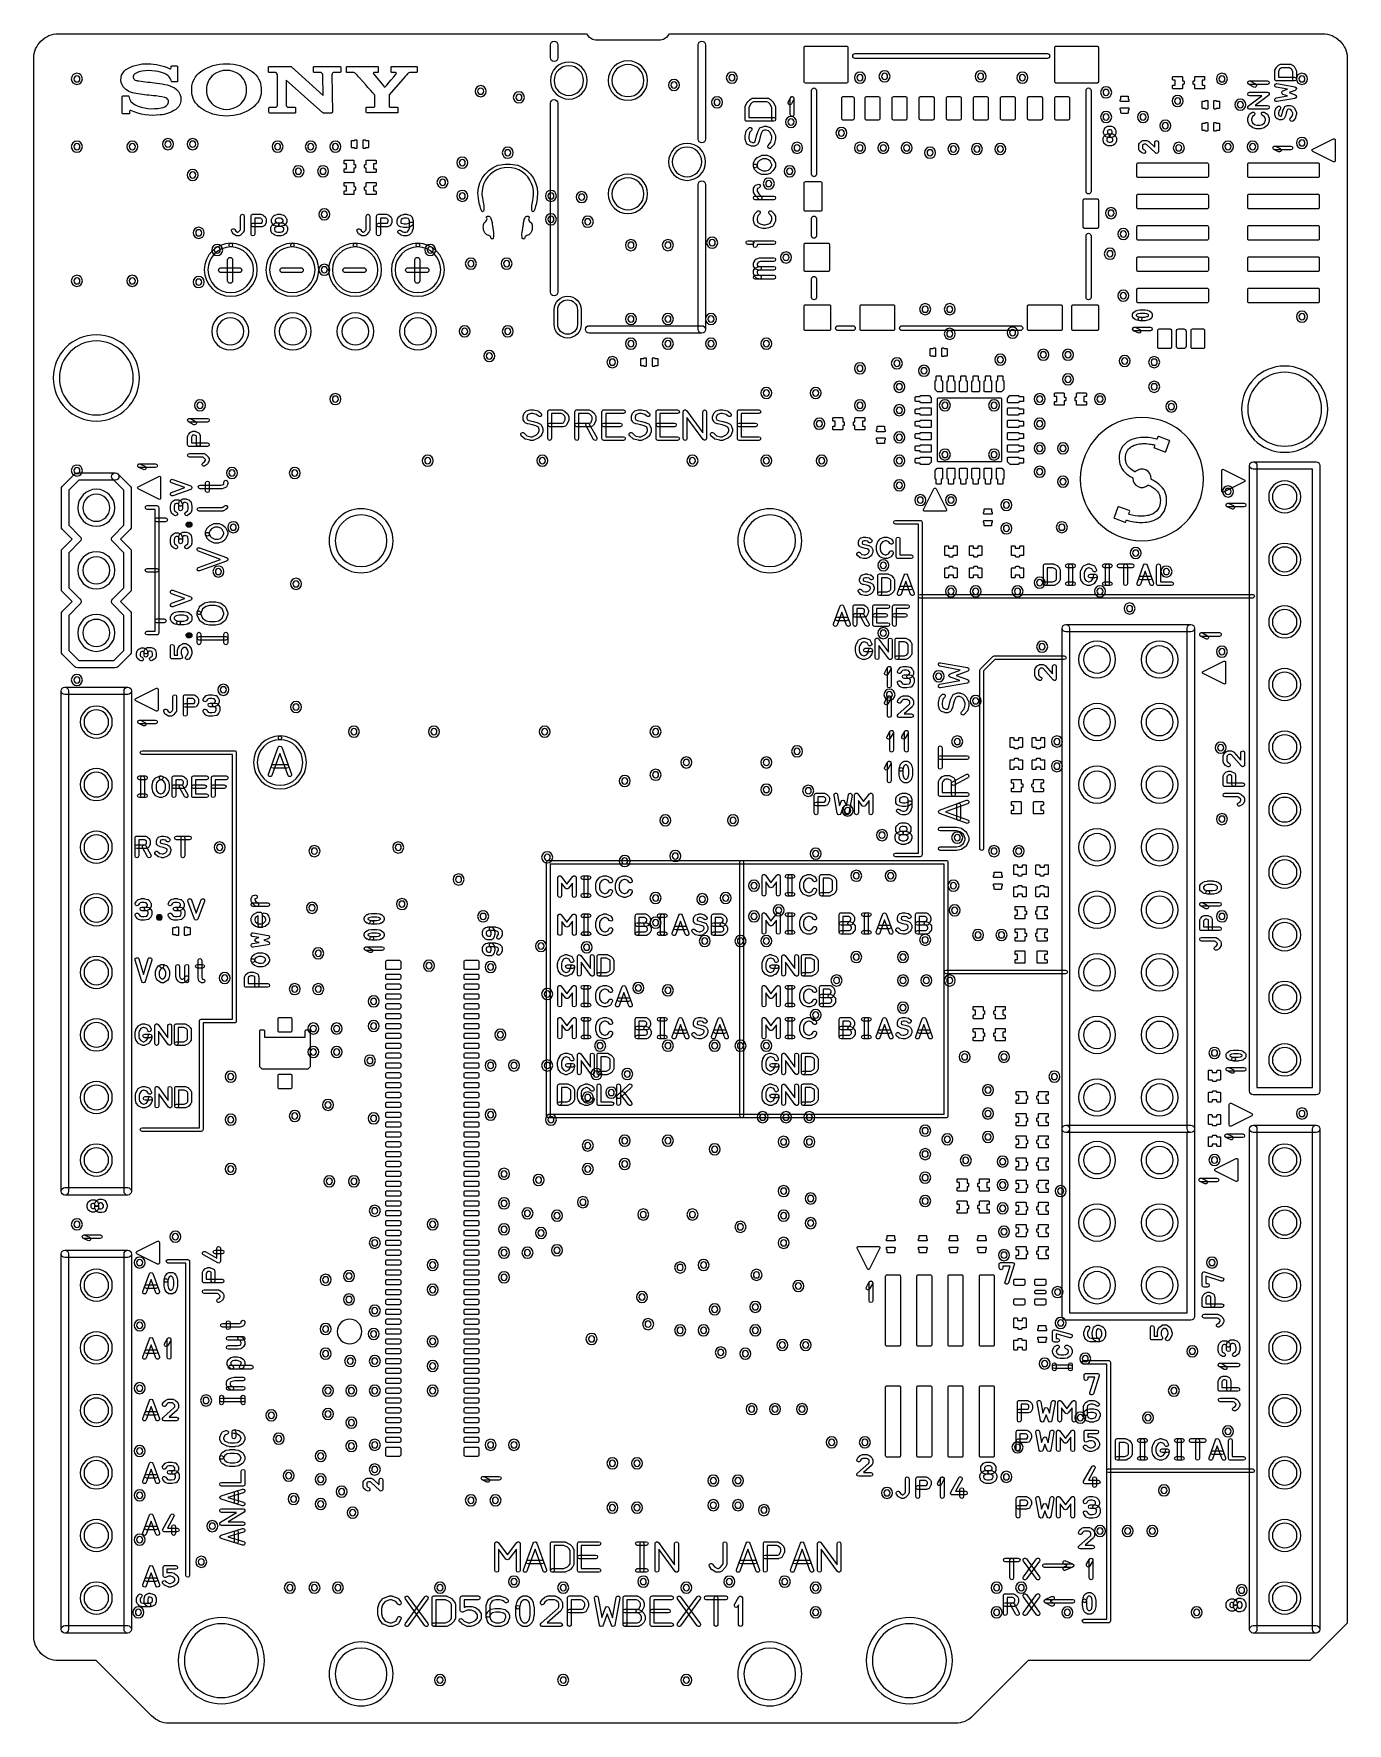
# Model space of a CAD drawing. Extents: x 0 to 53.3, y 0 to 68.6.
import ezdxf

# ---------------------------------------------------------------- set-up
doc = ezdxf.new("R2010")
doc.units = 0
for name, color, linetype in [('HOLE_1_4', 7, 'CONTINUOUS'), ('NC_Resist-A', 221, 'CONTINUOUS'), ('NC_Symbol-A', 140, 'CONTINUOUS'), ('OUTLINE', 7, 'CONTINUOUS')]:
    doc.layers.add(name, color=color, linetype=linetype)

msp = doc.modelspace()

# ---------------------------------------------------------------- linework, layer by layer
at = {"layer": 'HOLE_1_4'}
for points in [[(22.33, 66.68, 1), (21.13, 66.68, 1), (22.33, 66.68)], [(24.78, 66.68, 1), (23.48, 66.68, 1), (24.78, 66.68)], [(1.875, 66.75, 1), (1.625, 66.75, 1), (1.875, 66.75)], [(26.125, 66.5, 1), (25.875, 66.5, 1), (26.125, 66.5)], [(28.475, 66.8, 1), (28.225, 66.8, 1), (28.475, 66.8)], [(33.675, 66.8, 1), (33.425, 66.8, 1), (33.675, 66.8)], [(34.675, 66.85, 1), (34.425, 66.85, 1), (34.675, 66.85)], [(38.575, 66.85, 1), (38.325, 66.85, 1), (38.575, 66.85)], [(40.275, 66.8, 1), (40.025, 66.8, 1), (40.275, 66.8)], [(48.375, 66.75, 1), (48.125, 66.75, 1), (48.375, 66.75)], [(51.625, 66.75, 1), (51.375, 66.75, 1), (51.625, 66.75)], [(18.275, 66.25, 1), (18.025, 66.25, 1), (18.275, 66.25)], [(19.825, 66, 1), (19.575, 66, 1), (19.825, 66)], [(27.875, 65.8, 1), (27.625, 65.8, 1), (27.875, 65.8)], [(43.675, 66.2, 1), (43.425, 66.2, 1), (43.675, 66.2)], [(46.575, 65.85, 1), (46.325, 65.85, 1), (46.575, 65.85)], [(43.675, 65.2, 1), (43.425, 65.2, 1), (43.675, 65.2)], [(45.175, 65.2, 1), (44.925, 65.2, 1), (45.175, 65.2)], [(49.125, 65.7, 1), (48.875, 65.7, 1), (49.125, 65.7)], [(30.875, 65, 1), (30.625, 65, 1), (30.875, 65)], [(32.925, 64.55, 1), (32.675, 64.55, 1), (32.925, 64.55)], [(46.075, 64.85, 1), (45.825, 64.85, 1), (46.075, 64.85)], [(1.875, 64, 1), (1.625, 64, 1), (1.875, 64)], [(4.125, 64, 1), (3.875, 64, 1), (4.125, 64)], [(5.575, 64.1, 1), (5.325, 64.1, 1), (5.575, 64.1)], [(6.575, 64.1, 1), (6.325, 64.1, 1), (6.575, 64.1)], [(10.025, 64, 1), (9.775, 64, 1), (10.025, 64)], [(11.375, 64, 1), (11.125, 64, 1), (11.375, 64)], [(12.375, 64, 1), (12.125, 64, 1), (12.375, 64)], [(19.375, 63.75, 1), (19.125, 63.75, 1), (19.375, 63.75)], [(27.13, 63.38, 1), (25.93, 63.38, 1), (27.13, 63.38)], [(31.125, 63.95, 1), (30.875, 63.95, 1), (31.125, 63.95)], [(33.675, 63.95, 1), (33.425, 63.95, 1), (33.675, 63.95)], [(34.625, 63.95, 1), (34.375, 63.95, 1), (34.625, 63.95)], [(35.575, 63.95, 1), (35.325, 63.95, 1), (35.575, 63.95)], [(36.525, 63.75, 1), (36.275, 63.75, 1), (36.525, 63.75)], [(37.475, 63.9, 1), (37.225, 63.9, 1), (37.475, 63.9)], [(38.425, 63.9, 1), (38.175, 63.9, 1), (38.425, 63.9)], [(39.375, 63.9, 1), (39.125, 63.9, 1), (39.375, 63.9)], [(46.625, 63.95, 1), (46.375, 63.95, 1), (46.625, 63.95)], [(48.625, 64, 1), (48.375, 64, 1), (48.625, 64)], [(49.625, 64, 1), (49.375, 64, 1), (49.625, 64)], [(51.625, 64.15, 1), (51.375, 64.15, 1), (51.625, 64.15)], [(10.875, 63, 1), (10.625, 63, 1), (10.875, 63)], [(11.875, 63, 1), (11.625, 63, 1), (11.875, 63)], [(17.525, 63.35, 1), (17.275, 63.35, 1), (17.525, 63.35)], [(30.825, 63, 1), (30.575, 63, 1), (30.825, 63)], [(6.575, 62.85, 1), (6.325, 62.85, 1), (6.575, 62.85)], [(16.725, 62.55, 1), (16.475, 62.55, 1), (16.725, 62.55)], [(24.78, 62.08, 1), (23.48, 62.08, 1), (24.78, 62.08)], [(29.975, 62.5, 1), (29.725, 62.5, 1), (29.975, 62.5)], [(17.525, 62, 1), (17.275, 62, 1), (17.525, 62)], [(21.125, 62, 1), (20.875, 62, 1), (21.125, 62)], [(22.375, 61.95, 1), (22.125, 61.95, 1), (22.375, 61.95)], [(11.925, 61.25, 1), (11.675, 61.25, 1), (11.925, 61.25)], [(21.125, 61.05, 1), (20.875, 61.05, 1), (21.125, 61.05)], [(22.625, 60.95, 1), (22.375, 60.95, 1), (22.625, 60.95)], [(43.875, 61.3, 1), (43.625, 61.3, 1), (43.875, 61.3)], [(6.825, 60.5, 1), (6.575, 60.5, 1), (6.825, 60.5)], [(44.375, 60.45, 1), (44.125, 60.45, 1), (44.375, 60.45)], [(7.575, 59.8, 1), (7.325, 59.8, 1), (7.575, 59.8)], [(16.225, 59.8, 1), (15.975, 59.8, 1), (16.225, 59.8)], [(24.375, 60, 1), (24.125, 60, 1), (24.375, 60)], [(25.875, 60, 1), (25.625, 60, 1), (25.875, 60)], [(27.675, 60.1, 1), (27.425, 60.1, 1), (27.675, 60.1)], [(43.825, 59.65, 1), (43.575, 59.65, 1), (43.825, 59.65)], [(11.925, 59, 1), (11.675, 59, 1), (11.925, 59)], [(17.875, 59.25, 1), (17.625, 59.25, 1), (17.875, 59.25)], [(19.325, 59.25, 1), (19.075, 59.25, 1), (19.325, 59.25)], [(30.675, 59.5, 1), (30.425, 59.5, 1), (30.675, 59.5)], [(1.875, 58.55, 1), (1.625, 58.55, 1), (1.875, 58.55)], [(4.125, 58.55, 1), (3.875, 58.55, 1), (4.125, 58.55)], [(6.825, 58.5, 1), (6.575, 58.5, 1), (6.825, 58.5)], [(22.08, 56.78, -1), (21.28, 56.78), (21.28, 57.38, -1), (22.08, 57.38)], [(44.375, 57.95, 1), (44.125, 57.95, 1), (44.375, 57.95)], [(8.53, 56.5, 1), (7.43, 56.5, 1), (8.53, 56.5)], [(11.07, 56.5, 1), (9.97, 56.5, 1), (11.07, 56.5)], [(13.61, 56.5, 1), (12.51, 56.5, 1), (13.61, 56.5)], [(16.15, 56.5, 1), (15.05, 56.5, 1), (16.15, 56.5)], [(24.375, 57, 1), (24.125, 57, 1), (24.375, 57)], [(25.875, 57, 1), (25.625, 57, 1), (25.875, 57)], [(27.625, 57, 1), (27.375, 57, 1), (27.625, 57)], [(36.325, 57.4, 1), (36.075, 57.4, 1), (36.325, 57.4)], [(37.325, 57.4, 1), (37.075, 57.4, 1), (37.325, 57.4)], [(51.625, 57.1, 1), (51.375, 57.1, 1), (51.625, 57.1)], [(17.625, 56.5, 1), (17.375, 56.5, 1), (17.625, 56.5)], [(19.375, 56.5, 1), (19.125, 56.5, 1), (19.375, 56.5)], [(37.325, 56.4, 1), (37.075, 56.4, 1), (37.325, 56.4)], [(39.875, 56.45, 1), (39.625, 56.45, 1), (39.875, 56.45)], [(4.04, 54.61, 1), (1.04, 54.61, 1), (4.04, 54.61)], [(18.625, 55.5, 1), (18.375, 55.5, 1), (18.625, 55.5)], [(24.375, 56, 1), (24.125, 56, 1), (24.375, 56)], [(25.875, 56, 1), (25.625, 56, 1), (25.875, 56)], [(27.625, 56, 1), (27.375, 56, 1), (27.625, 56)], [(29.875, 56, 1), (29.625, 56, 1), (29.875, 56)], [(41.125, 55.55, 1), (40.875, 55.55, 1), (41.125, 55.55)], [(42.125, 55.55, 1), (41.875, 55.55, 1), (42.125, 55.55)], [(23.625, 55.25, 1), (23.375, 55.25, 1), (23.625, 55.25)], [(33.675, 55, 1), (33.425, 55, 1), (33.675, 55)], [(35.175, 55.2, 1), (34.925, 55.2, 1), (35.175, 55.2)], [(36.275, 54.9, 1), (36.025, 54.9, 1), (36.275, 54.9)], [(39.375, 55.35, 1), (39.125, 55.35, 1), (39.375, 55.35)], [(44.425, 55.3, 1), (44.175, 55.3, 1), (44.425, 55.3)], [(45.625, 55.25, 1), (45.375, 55.25, 1), (45.625, 55.25)], [(35.275, 54.25, 1), (35.025, 54.25, 1), (35.275, 54.25)], [(42.125, 54.55, 1), (41.875, 54.55, 1), (42.125, 54.55)], [(45.625, 54.25, 1), (45.375, 54.25, 1), (45.625, 54.25)], [(52.3, 53.34, 1), (49.3, 53.34, 1), (52.3, 53.34)], [(6.875, 53.5, 1), (6.625, 53.5, 1), (6.875, 53.5)], [(12.375, 53.75, 1), (12.125, 53.75, 1), (12.375, 53.75)], [(29.875, 54, 1), (29.625, 54, 1), (29.875, 54)], [(31.875, 54, 1), (31.625, 54, 1), (31.875, 54)], [(33.675, 53.5, 1), (33.425, 53.5, 1), (33.675, 53.5)], [(37.125, 53.5, 1), (36.875, 53.5, 1), (37.125, 53.5)], [(39.125, 53.5, 1), (38.875, 53.5, 1), (39.125, 53.5)], [(40.975, 53.75, 1), (40.725, 53.75, 1), (40.975, 53.75)], [(43.425, 53.75, 1), (43.175, 53.75, 1), (43.425, 53.75)], [(46.325, 53.45, 1), (46.075, 53.45, 1), (46.325, 53.45)], [(32.025, 52.75, 1), (31.775, 52.75, 1), (32.025, 52.75)], [(35.275, 53.3, 1), (35.025, 53.3, 1), (35.275, 53.3)], [(40.975, 52.75, 1), (40.725, 52.75, 1), (40.975, 52.75)], [(35.275, 52.2, 1), (35.025, 52.2, 1), (35.275, 52.2)], [(37.125, 51.5, 1), (36.875, 51.5, 1), (37.125, 51.5)], [(39.125, 51.5, 1), (38.875, 51.5, 1), (39.125, 51.5)], [(40.975, 51.75, 1), (40.725, 51.75, 1), (40.975, 51.75)], [(41.925, 51.75, 1), (41.675, 51.75, 1), (41.925, 51.75)], [(1.875, 50.85, 1), (1.625, 50.85, 1), (1.875, 50.85)], [(8.175, 50.75, 1), (7.925, 50.75, 1), (8.175, 50.75)], [(10.725, 50.75, 1), (10.475, 50.75, 1), (10.725, 50.75)], [(16.125, 51.25, 1), (15.875, 51.25, 1), (16.125, 51.25)], [(20.775, 51.25, 1), (20.525, 51.25, 1), (20.775, 51.25)], [(26.875, 51.25, 1), (26.625, 51.25, 1), (26.875, 51.25)], [(29.875, 51.25, 1), (29.625, 51.25, 1), (29.875, 51.25)], [(32.125, 51.25, 1), (31.875, 51.25, 1), (32.125, 51.25)], [(35.275, 51.25, 1), (35.025, 51.25, 1), (35.275, 51.25)], [(40.975, 50.8, 1), (40.725, 50.8, 1), (40.975, 50.8)], [(35.275, 50.25, 1), (35.025, 50.25, 1), (35.275, 50.25)], [(41.925, 50.4, 1), (41.675, 50.4, 1), (41.925, 50.4)], [(48.625, 50, 1), (48.375, 50, 1), (48.625, 50)], [(51.3, 49.784, 1), (50.3, 49.784, 1), (51.3, 49.784)], [(3.09, 49.34, 1), (1.99, 49.34, 1), (3.09, 49.34)], [(36.125, 49.65, 1), (35.875, 49.65, 1), (36.125, 49.65)], [(37.375, 49.65, 1), (37.125, 49.65, 1), (37.375, 49.65)], [(39.625, 49.45, 1), (39.375, 49.45, 1), (39.625, 49.45)], [(14.34, 48, 1), (12.24, 48, 1), (14.34, 48)], [(30.94, 48, 1), (28.84, 48, 1), (30.94, 48)], [(8.225, 48.55, 1), (7.975, 48.55, 1), (8.225, 48.55)], [(39.625, 48.5, 1), (39.375, 48.5, 1), (39.625, 48.5)], [(41.875, 48.55, 1), (41.625, 48.55, 1), (41.875, 48.55)], [(3.09, 46.8, 1), (1.99, 46.8, 1), (3.09, 46.8)], [(44.875, 47.5, 1), (44.625, 47.5, 1), (44.875, 47.5)], [(51.3, 47.244, 1), (50.3, 47.244, 1), (51.3, 47.244)], [(7.625, 46.75, 1), (7.375, 46.75, 1), (7.625, 46.75)], [(34.625, 47, 1), (34.375, 47, 1), (34.625, 47)], [(46.125, 46.75, 1), (45.875, 46.75, 1), (46.125, 46.75)], [(10.775, 46.25, 1), (10.525, 46.25, 1), (10.775, 46.25)], [(37.375, 45.95, 1), (37.125, 45.95, 1), (37.375, 45.95)], [(38.375, 45.95, 1), (38.125, 45.95, 1), (38.375, 45.95)], [(40.075, 45.95, 1), (39.825, 45.95, 1), (40.075, 45.95)], [(40.975, 46.3, 1), (40.725, 46.3, 1), (40.975, 46.3)], [(43.425, 45.95, 1), (43.175, 45.95, 1), (43.425, 45.95)], [(44.625, 45.25, 1), (44.375, 45.25, 1), (44.625, 45.25)], [(3.09, 44.26, 1), (1.99, 44.26, 1), (3.09, 44.26)], [(51.3, 44.704, 1), (50.3, 44.704, 1), (51.3, 44.704)], [(34.625, 44.25, 1), (34.375, 44.25, 1), (34.625, 44.25)], [(41.075, 43.7, 1), (40.825, 43.7, 1), (41.075, 43.7)], [(43.73, 43.18, 1), (42.63, 43.18, 1), (43.73, 43.18)], [(46.27, 43.18, 1), (45.17, 43.18, 1), (46.27, 43.18)], [(48.375, 43.5, 1), (48.125, 43.5, 1), (48.375, 43.5)], [(36.875, 42.5, 1), (36.625, 42.5, 1), (36.875, 42.5)], [(51.3, 42.164, 1), (50.3, 42.164, 1), (51.3, 42.164)], [(1.875, 42.35, 1), (1.625, 42.35, 1), (1.875, 42.35)], [(7.825, 41.95, 1), (7.575, 41.95, 1), (7.825, 41.95)], [(34.875, 41.75, 1), (34.625, 41.75, 1), (34.875, 41.75)], [(10.775, 41.25, 1), (10.525, 41.25, 1), (10.775, 41.25)], [(38.375, 41.5, 1), (38.125, 41.5, 1), (38.375, 41.5)], [(43.73, 40.64, 1), (42.63, 40.64, 1), (43.73, 40.64)], [(46.27, 40.64, 1), (45.17, 40.64, 1), (46.27, 40.64)], [(3.04, 40.64, 1), (2.04, 40.64, 1), (3.04, 40.64)], [(13.125, 40.25, 1), (12.875, 40.25, 1), (13.125, 40.25)], [(16.375, 40.25, 1), (16.125, 40.25, 1), (16.375, 40.25)], [(20.875, 40.25, 1), (20.625, 40.25, 1), (20.875, 40.25)], [(25.375, 40.25, 1), (25.125, 40.25, 1), (25.375, 40.25)], [(37.625, 39.85, 1), (37.375, 39.85, 1), (37.625, 39.85)], [(41.675, 39.85, 1), (41.425, 39.85, 1), (41.675, 39.85)], [(51.3, 39.624, 1), (50.3, 39.624, 1), (51.3, 39.624)], [(26.625, 39, 1), (26.375, 39, 1), (26.625, 39)], [(29.875, 39, 1), (29.625, 39, 1), (29.875, 39)], [(31.125, 39.45, 1), (30.875, 39.45, 1), (31.125, 39.45)], [(48.325, 39.6, 1), (48.075, 39.6, 1), (48.325, 39.6)], [(3.04, 38.1, 1), (2.04, 38.1, 1), (3.04, 38.1)], [(25.375, 38.5, 1), (25.125, 38.5, 1), (25.375, 38.5)], [(41.675, 38.85, 1), (41.425, 38.85, 1), (41.675, 38.85)], [(43.73, 38.1, 1), (42.63, 38.1, 1), (43.73, 38.1)], [(46.27, 38.1, 1), (45.17, 38.1, 1), (46.27, 38.1)], [(24.125, 38.25, 1), (23.875, 38.25, 1), (24.125, 38.25)], [(29.875, 37.9, 1), (29.625, 37.9, 1), (29.875, 37.9)], [(31.575, 37.85, 1), (31.325, 37.85, 1), (31.575, 37.85)], [(33.175, 37.05, 1), (32.925, 37.05, 1), (33.175, 37.05)], [(51.3, 37.084, 1), (50.3, 37.084, 1), (51.3, 37.084)], [(25.775, 36.65, 1), (25.525, 36.65, 1), (25.775, 36.65)], [(28.525, 36.65, 1), (28.275, 36.65, 1), (28.525, 36.65)], [(48.375, 36.7, 1), (48.125, 36.7, 1), (48.375, 36.7)], [(3.04, 35.56, 1), (2.04, 35.56, 1), (3.04, 35.56)], [(7.675, 35.55, 1), (7.425, 35.55, 1), (7.675, 35.55)], [(14.925, 35.55, 1), (14.675, 35.55, 1), (14.925, 35.55)], [(34.575, 36.05, 1), (34.325, 36.05, 1), (34.575, 36.05)], [(37.625, 35.95, 1), (37.375, 35.95, 1), (37.625, 35.95)], [(43.73, 35.56, 1), (42.63, 35.56, 1), (43.73, 35.56)], [(46.27, 35.56, 1), (45.17, 35.56, 1), (46.27, 35.56)], [(11.525, 35.4, 1), (11.275, 35.4, 1), (11.525, 35.4)], [(20.975, 35.15, 1), (20.725, 35.15, 1), (20.975, 35.15)], [(24.125, 35, 1), (23.875, 35, 1), (24.125, 35)], [(26.175, 35.2, 1), (25.925, 35.2, 1), (26.175, 35.2)], [(31.875, 35.3, 1), (31.625, 35.3, 1), (31.875, 35.3)], [(39.125, 35.4, 1), (38.875, 35.4, 1), (39.125, 35.4)], [(40.125, 35.4, 1), (39.875, 35.4, 1), (40.125, 35.4)], [(51.3, 34.544, 1), (50.3, 34.544, 1), (51.3, 34.544)], [(17.375, 34.25, 1), (17.125, 34.25, 1), (17.375, 34.25)], [(33.525, 34.4, 1), (33.275, 34.4, 1), (33.525, 34.4)], [(34.925, 34.4, 1), (34.675, 34.4, 1), (34.925, 34.4)], [(25.375, 33.5, 1), (25.125, 33.5, 1), (25.375, 33.5)], [(28.225, 33.5, 1), (27.975, 33.5, 1), (28.225, 33.5)], [(29.375, 34, 1), (29.125, 34, 1), (29.375, 34)], [(37.475, 34, 1), (37.225, 34, 1), (37.475, 34)], [(3.04, 33.02, 1), (2.04, 33.02, 1), (3.04, 33.02)], [(11.425, 33.1, 1), (11.175, 33.1, 1), (11.425, 33.1)], [(15.075, 33.25, 1), (14.825, 33.25, 1), (15.075, 33.25)], [(27.275, 33.45, 1), (27.025, 33.45, 1), (27.275, 33.45)], [(30.375, 33, 1), (30.125, 33, 1), (30.375, 33)], [(37.525, 33, 1), (37.275, 33, 1), (37.525, 33)], [(43.73, 33.02, 1), (42.63, 33.02, 1), (43.73, 33.02)], [(46.27, 33.02, 1), (45.17, 33.02, 1), (46.27, 33.02)], [(18.375, 32.75, 1), (18.125, 32.75, 1), (18.375, 32.75)], [(25.375, 32.5, 1), (25.125, 32.5, 1), (25.375, 32.5)], [(29.375, 32.75, 1), (29.125, 32.75, 1), (29.375, 32.75)], [(48.375, 32.75, 1), (48.125, 32.75, 1), (48.375, 32.75)], [(51.3, 32.004, 1), (50.3, 32.004, 1), (51.3, 32.004)], [(20.725, 31.55, 1), (20.475, 31.55, 1), (20.725, 31.55)], [(22.575, 31.5, 1), (22.325, 31.5, 1), (22.575, 31.5)], [(27.375, 31.75, 1), (27.125, 31.75, 1), (27.375, 31.75)], [(28.825, 31.75, 1), (28.575, 31.75, 1), (28.825, 31.75)], [(29.875, 31.75, 1), (29.625, 31.75, 1), (29.875, 31.75)], [(36.325, 31.8, 1), (36.075, 31.8, 1), (36.325, 31.8)], [(38.475, 32, 1), (38.225, 32, 1), (38.475, 32)], [(39.425, 32, 1), (39.175, 32, 1), (39.425, 32)], [(3.04, 30.48, 1), (2.04, 30.48, 1), (3.04, 30.48)], [(11.675, 31.25, 1), (11.425, 31.25, 1), (11.675, 31.25)], [(16.175, 30.75, 1), (15.925, 30.75, 1), (16.175, 30.75)], [(33.525, 31.1, 1), (33.275, 31.1, 1), (33.525, 31.1)], [(35.425, 31.1, 1), (35.175, 31.1, 1), (35.425, 31.1)], [(43.73, 30.48, 1), (42.63, 30.48, 1), (43.73, 30.48)], [(46.27, 30.48, 1), (45.17, 30.48, 1), (46.27, 30.48)], [(7.875, 30.25, 1), (7.625, 30.25, 1), (7.875, 30.25)], [(18.675, 30.7, 1), (18.425, 30.7, 1), (18.675, 30.7)], [(32.725, 30.15, 1), (32.475, 30.15, 1), (32.725, 30.15)], [(35.425, 30.15, 1), (35.175, 30.15, 1), (35.425, 30.15)], [(36.375, 30.15, 1), (36.125, 30.15, 1), (36.375, 30.15)], [(37.325, 30.15, 1), (37.075, 30.15, 1), (37.325, 30.15)], [(10.725, 29.8, 1), (10.475, 29.8, 1), (10.725, 29.8)], [(11.675, 29.8, 1), (11.425, 29.8, 1), (11.675, 29.8)], [(20.975, 29.6, 1), (20.725, 29.6, 1), (20.975, 29.6)], [(24.675, 29.85, 1), (24.425, 29.85, 1), (24.675, 29.85)], [(25.875, 29.75, 1), (25.625, 29.75, 1), (25.875, 29.75)], [(51.3, 29.464, 1), (50.3, 29.464, 1), (51.3, 29.464)], [(13.925, 29.3, 1), (13.675, 29.3, 1), (13.925, 29.3)], [(31.875, 28.75, 1), (31.625, 28.75, 1), (31.875, 28.75)], [(35.425, 29.05, 1), (35.175, 29.05, 1), (35.425, 29.05)], [(3.04, 27.94, 1), (2.04, 27.94, 1), (3.04, 27.94)], [(11.475, 28.2, 1), (11.225, 28.2, 1), (11.475, 28.2)], [(12.425, 28.2, 1), (12.175, 28.2, 1), (12.425, 28.2)], [(13.925, 28.3, 1), (13.675, 28.3, 1), (13.925, 28.3)], [(43.73, 27.94, 1), (42.63, 27.94, 1), (43.73, 27.94)], [(46.27, 27.94, 1), (45.17, 27.94, 1), (46.27, 27.94)], [(19.075, 27.95, 1), (18.825, 27.95, 1), (19.075, 27.95)], [(23.125, 27.5, 1), (22.875, 27.5, 1), (23.125, 27.5)], [(25.875, 27.5, 1), (25.625, 27.5, 1), (25.875, 27.5)], [(27.775, 27.5, 1), (27.525, 27.5, 1), (27.775, 27.5)], [(28.825, 27.5, 1), (28.575, 27.5, 1), (28.825, 27.5)], [(29.875, 27.5, 1), (29.625, 27.5, 1), (29.875, 27.5)], [(11.475, 27.25, 1), (11.225, 27.25, 1), (11.475, 27.25)], [(12.425, 27.25, 1), (12.175, 27.25, 1), (12.425, 27.25)], [(13.775, 26.9, 1), (13.525, 26.9, 1), (13.775, 26.9)], [(18.675, 26.7, 1), (18.425, 26.7, 1), (18.675, 26.7)], [(19.625, 26.7, 1), (19.375, 26.7, 1), (19.625, 26.7)], [(20.975, 26.7, 1), (20.725, 26.7, 1), (20.975, 26.7)], [(37.925, 27.05, 1), (37.675, 27.05, 1), (37.925, 27.05)], [(39.525, 27.05, 1), (39.275, 27.05, 1), (39.525, 27.05)], [(48.075, 27.21, 1), (47.825, 27.21, 1), (48.075, 27.21)], [(51.3, 26.924, 1), (50.3, 26.924, 1), (51.3, 26.924)], [(8.125, 26.25, 1), (7.875, 26.25, 1), (8.125, 26.25)], [(22.975, 26.35, 1), (22.725, 26.35, 1), (22.975, 26.35)], [(24.225, 26.35, 1), (23.975, 26.35, 1), (24.225, 26.35)], [(41.575, 26.25, 1), (41.325, 26.25, 1), (41.575, 26.25)], [(3.04, 25.4, 1), (2.04, 25.4, 1), (3.04, 25.4)], [(22.625, 25.4, 1), (22.375, 25.4, 1), (22.625, 25.4)], [(23.575, 25.6, 1), (23.325, 25.6, 1), (23.575, 25.6)], [(38.875, 25.7, 1), (38.625, 25.7, 1), (38.875, 25.7)], [(43.73, 25.4, 1), (42.63, 25.4, 1), (43.73, 25.4)], [(46.27, 25.4, 1), (45.17, 25.4, 1), (46.27, 25.4)], [(10.725, 24.65, 1), (10.475, 24.65, 1), (10.725, 24.65)], [(12.075, 25.1, 1), (11.825, 25.1, 1), (12.075, 25.1)], [(18.675, 24.7, 1), (18.425, 24.7, 1), (18.675, 24.7)], [(29.725, 24.6, 1), (29.475, 24.6, 1), (29.725, 24.6)], [(30.675, 24.6, 1), (30.425, 24.6, 1), (30.675, 24.6)], [(31.625, 24.6, 1), (31.375, 24.6, 1), (31.625, 24.6)], [(38.875, 24.75, 1), (38.625, 24.75, 1), (38.875, 24.75)], [(51.625, 24.75, 1), (51.375, 24.75, 1), (51.625, 24.75)], [(8.125, 24.5, 1), (7.875, 24.5, 1), (8.125, 24.5)], [(13.925, 24.55, 1), (13.675, 24.55, 1), (13.925, 24.55)], [(21.125, 24.5, 1), (20.875, 24.5, 1), (21.125, 24.5)], [(36.325, 24.05, 1), (36.075, 24.05, 1), (36.325, 24.05)], [(3.04, 22.86, 1), (2.04, 22.86, 1), (3.04, 22.86)], [(22.625, 23.45, 1), (22.375, 23.45, 1), (22.625, 23.45)], [(24.125, 23.65, 1), (23.875, 23.65, 1), (24.125, 23.65)], [(25.875, 23.65, 1), (25.625, 23.65, 1), (25.875, 23.65)], [(27.775, 23.3, 1), (27.525, 23.3, 1), (27.775, 23.3)], [(30.575, 23.6, 1), (30.325, 23.6, 1), (30.575, 23.6)], [(31.625, 23.6, 1), (31.375, 23.6, 1), (31.625, 23.6)], [(37.225, 23.7, 1), (36.975, 23.7, 1), (37.225, 23.7)], [(38.875, 23.8, 1), (38.625, 23.8, 1), (38.875, 23.8)], [(43.73, 22.86, 1), (42.63, 22.86, 1), (43.73, 22.86)], [(46.27, 22.86, 1), (45.17, 22.86, 1), (46.27, 22.86)], [(51.3, 22.86, 1), (50.3, 22.86, 1), (51.3, 22.86)], [(24.125, 22.7, 1), (23.875, 22.7, 1), (24.125, 22.7)], [(36.325, 23.1, 1), (36.075, 23.1, 1), (36.325, 23.1)], [(37.975, 22.85, 1), (37.725, 22.85, 1), (37.975, 22.85)], [(39.475, 22.8, 1), (39.225, 22.8, 1), (39.475, 22.8)], [(48.075, 22.86, 1), (47.825, 22.86, 1), (48.075, 22.86)], [(8.125, 22.5, 1), (7.875, 22.5, 1), (8.125, 22.5)], [(12.125, 22, 1), (11.875, 22, 1), (12.125, 22)], [(13.125, 22, 1), (12.875, 22, 1), (13.125, 22)], [(19.225, 22.3, 1), (18.975, 22.3, 1), (19.225, 22.3)], [(20.625, 22.05, 1), (20.375, 22.05, 1), (20.625, 22.05)], [(22.625, 22.5, 1), (22.375, 22.5, 1), (22.625, 22.5)], [(36.325, 22.15, 1), (36.075, 22.15, 1), (36.325, 22.15)], [(39.475, 21.85, 1), (39.225, 21.85, 1), (39.475, 21.85)], [(22.425, 21.15, 1), (22.175, 21.15, 1), (22.425, 21.15)], [(30.575, 21.6, 1), (30.325, 21.6, 1), (30.575, 21.6)], [(31.675, 21.3, 1), (31.425, 21.3, 1), (31.675, 21.3)], [(36.325, 21.2, 1), (36.075, 21.2, 1), (36.325, 21.2)], [(41.825, 21.6, 1), (41.575, 21.6, 1), (41.825, 21.6)], [(13.975, 20.8, 1), (13.725, 20.8, 1), (13.975, 20.8)], [(19.225, 21.1, 1), (18.975, 21.1, 1), (19.225, 21.1)], [(20.175, 20.7, 1), (19.925, 20.7, 1), (20.175, 20.7)], [(21.375, 20.6, 1), (21.125, 20.6, 1), (21.375, 20.6)], [(24.875, 20.65, 1), (24.625, 20.65, 1), (24.875, 20.65)], [(26.875, 20.65, 1), (26.625, 20.65, 1), (26.875, 20.65)], [(30.575, 20.6, 1), (30.325, 20.6, 1), (30.575, 20.6)], [(39.475, 20.9, 1), (39.225, 20.9, 1), (39.475, 20.9)], [(43.73, 20.32, 1), (42.63, 20.32, 1), (43.73, 20.32)], [(46.27, 20.32, 1), (45.17, 20.32, 1), (46.27, 20.32)], [(51.3, 20.32, 1), (50.3, 20.32, 1), (51.3, 20.32)], [(1.875, 20.25, 1), (1.625, 20.25, 1), (1.875, 20.25)], [(16.325, 20.25, 1), (16.075, 20.25, 1), (16.325, 20.25)], [(19.225, 20.05, 1), (18.975, 20.05, 1), (19.225, 20.05)], [(20.725, 19.9, 1), (20.475, 19.9, 1), (20.725, 19.9)], [(28.825, 20.15, 1), (28.575, 20.15, 1), (28.825, 20.15)], [(31.675, 20.3, 1), (31.425, 20.3, 1), (31.675, 20.3)], [(39.525, 19.95, 1), (39.275, 19.95, 1), (39.525, 19.95)], [(5.875, 19.75, 1), (5.625, 19.75, 1), (5.875, 19.75)], [(13.975, 19.5, 1), (13.725, 19.5, 1), (13.975, 19.5)], [(19.225, 19.1, 1), (18.975, 19.1, 1), (19.225, 19.1)], [(20.175, 19.1, 1), (19.925, 19.1, 1), (20.175, 19.1)], [(21.375, 19.2, 1), (21.125, 19.2, 1), (21.375, 19.2)], [(30.575, 19.5, 1), (30.325, 19.5, 1), (30.575, 19.5)], [(4.425, 18.7, 1), (4.175, 18.7, 1), (4.425, 18.7)], [(16.325, 18.6, 1), (16.075, 18.6, 1), (16.325, 18.6)], [(26.375, 18.5, 1), (26.125, 18.5, 1), (26.375, 18.5)], [(27.325, 18.6, 1), (27.075, 18.6, 1), (27.325, 18.6)], [(39.525, 19, 1), (39.275, 19, 1), (39.525, 19)], [(47.975, 18.7, 1), (47.725, 18.7, 1), (47.975, 18.7)], [(3.04, 17.78, 1), (2.04, 17.78, 1), (3.04, 17.78)], [(11.975, 18, 1), (11.725, 18, 1), (11.975, 18)], [(12.925, 18.15, 1), (12.675, 18.15, 1), (12.925, 18.15)], [(19.225, 18.1, 1), (18.975, 18.1, 1), (19.225, 18.1)], [(29.475, 18.2, 1), (29.225, 18.2, 1), (29.475, 18.2)], [(31.175, 17.75, 1), (30.925, 17.75, 1), (31.175, 17.75)], [(43.73, 17.78, 1), (42.63, 17.78, 1), (43.73, 17.78)], [(46.27, 17.78, 1), (45.17, 17.78, 1), (46.27, 17.78)], [(51.3, 17.78, 1), (50.3, 17.78, 1), (51.3, 17.78)], [(12.925, 17.2, 1), (12.675, 17.2, 1), (12.925, 17.2)], [(16.325, 17.6, 1), (16.075, 17.6, 1), (16.325, 17.6)], [(24.825, 17.3, 1), (24.575, 17.3, 1), (24.825, 17.3)], [(41.7, 17.5, 1), (41.45, 17.5, 1), (41.7, 17.5)], [(13.975, 16.75, 1), (13.725, 16.75, 1), (13.975, 16.75)], [(27.775, 16.8, 1), (27.525, 16.8, 1), (27.775, 16.8)], [(29.425, 16.9, 1), (29.175, 16.9, 1), (29.425, 16.9)], [(4.425, 16.15, 1), (4.175, 16.15, 1), (4.425, 16.15)], [(11.975, 16, 1), (11.725, 16, 1), (11.975, 16)], [(13.925, 15.8, 1), (13.675, 15.8, 1), (13.925, 15.8)], [(25.075, 16.2, 1), (24.825, 16.2, 1), (25.075, 16.2)], [(26.375, 15.95, 1), (26.125, 15.95, 1), (26.375, 15.95)], [(27.325, 15.95, 1), (27.075, 15.95, 1), (27.325, 15.95)], [(29.425, 15.95, 1), (29.175, 15.95, 1), (29.425, 15.95)], [(41.825, 16.25, 1), (41.575, 16.25, 1), (41.825, 16.25)], [(3.04, 15.24, 1), (2.04, 15.24, 1), (3.04, 15.24)], [(11.975, 15, 1), (11.725, 15, 1), (11.975, 15)], [(16.325, 15.5, 1), (16.075, 15.5, 1), (16.325, 15.5)], [(22.775, 15.6, 1), (22.525, 15.6, 1), (22.775, 15.6)], [(28.025, 15.05, 1), (27.775, 15.05, 1), (28.025, 15.05)], [(29.025, 15, 1), (28.775, 15, 1), (29.025, 15)], [(30.525, 15.35, 1), (30.275, 15.35, 1), (30.525, 15.35)], [(31.475, 15.35, 1), (31.225, 15.35, 1), (31.475, 15.35)], [(47.175, 15.1, 1), (46.925, 15.1, 1), (47.175, 15.1)], [(51.3, 15.24, 1), (50.3, 15.24, 1), (51.3, 15.24)], [(12.975, 14.7, 1), (12.725, 14.7, 1), (12.975, 14.7)], [(13.975, 14.7, 1), (13.725, 14.7, 1), (13.975, 14.7)], [(16.325, 14.5, 1), (16.075, 14.5, 1), (16.325, 14.5)], [(41.175, 14.6, 1), (40.925, 14.6, 1), (41.175, 14.6)], [(42.825, 14.8, 1), (42.575, 14.8, 1), (42.825, 14.8)], [(4.425, 13.6, 1), (4.175, 13.6, 1), (4.425, 13.6)], [(3.04, 12.7, 1), (2.04, 12.7, 1), (3.04, 12.7)], [(7.125, 13.1, 1), (6.875, 13.1, 1), (7.125, 13.1)], [(12.075, 13.5, 1), (11.825, 13.5, 1), (12.075, 13.5)], [(13.025, 13.5, 1), (12.775, 13.5, 1), (13.025, 13.5)], [(13.975, 13.5, 1), (13.725, 13.5, 1), (13.975, 13.5)], [(16.325, 13.5, 1), (16.075, 13.5, 1), (16.325, 13.5)], [(46.425, 13.5, 1), (46.175, 13.5, 1), (46.425, 13.5)], [(51.3, 12.7, 1), (50.3, 12.7, 1), (51.3, 12.7)], [(9.775, 12.5, 1), (9.525, 12.5, 1), (9.775, 12.5)], [(12.075, 12.55, 1), (11.825, 12.55, 1), (12.075, 12.55)], [(29.275, 12.75, 1), (29.025, 12.75, 1), (29.275, 12.75)], [(30.225, 12.75, 1), (29.975, 12.75, 1), (30.225, 12.75)], [(31.325, 12.75, 1), (31.075, 12.75, 1), (31.325, 12.75)], [(42.625, 12.4, 1), (42.375, 12.4, 1), (42.625, 12.4)], [(45.375, 12.4, 1), (45.125, 12.4, 1), (45.375, 12.4)], [(10.075, 11.55, 1), (9.825, 11.55, 1), (10.075, 11.55)], [(13.025, 12.2, 1), (12.775, 12.2, 1), (13.025, 12.2)], [(48.625, 11.85, 1), (48.375, 11.85, 1), (48.625, 11.85)], [(4.425, 11.05, 1), (4.175, 11.05, 1), (4.425, 11.05)], [(11.775, 10.85, 1), (11.525, 10.85, 1), (11.775, 10.85)], [(13.025, 11.25, 1), (12.775, 11.25, 1), (13.025, 11.25)], [(13.975, 11.3, 1), (13.725, 11.3, 1), (13.975, 11.3)], [(18.675, 11.3, 1), (18.425, 11.3, 1), (18.675, 11.3)], [(19.625, 11.3, 1), (19.375, 11.3, 1), (19.625, 11.3)], [(32.525, 11.4, 1), (32.275, 11.4, 1), (32.525, 11.4)], [(33.875, 11.4, 1), (33.625, 11.4, 1), (33.875, 11.4)], [(40.075, 11.2, 1), (39.825, 11.2, 1), (40.075, 11.2)], [(3.04, 10.16, 1), (2.04, 10.16, 1), (3.04, 10.16)], [(13.975, 10.3, 1), (13.725, 10.3, 1), (13.975, 10.3)], [(23.625, 10.55, 1), (23.375, 10.55, 1), (23.625, 10.55)], [(24.625, 10.55, 1), (24.375, 10.55, 1), (24.625, 10.55)], [(51.3, 10.16, 1), (50.3, 10.16, 1), (51.3, 10.16)], [(10.475, 10.05, 1), (10.225, 10.05, 1), (10.475, 10.05)], [(11.775, 9.9, 1), (11.525, 9.9, 1), (11.775, 9.9)], [(27.725, 9.85, 1), (27.475, 9.85, 1), (27.725, 9.85)], [(28.725, 9.85, 1), (28.475, 9.85, 1), (28.725, 9.85)], [(39.625, 10, 1), (39.375, 10, 1), (39.625, 10)], [(4.425, 9.25, 1), (4.175, 9.25, 1), (4.425, 9.25)], [(10.675, 9.1, 1), (10.425, 9.1, 1), (10.675, 9.1)], [(11.775, 8.9, 1), (11.525, 8.9, 1), (11.775, 8.9)], [(12.625, 9.4, 1), (12.375, 9.4, 1), (12.625, 9.4)], [(17.875, 9.05, 1), (17.625, 9.05, 1), (17.875, 9.05)], [(18.875, 9.05, 1), (18.625, 9.05, 1), (18.875, 9.05)], [(27.725, 8.85, 1), (27.475, 8.85, 1), (27.725, 8.85)], [(28.725, 8.85, 1), (28.475, 8.85, 1), (28.725, 8.85)], [(34.775, 9.35, 1), (34.525, 9.35, 1), (34.775, 9.35)], [(46.025, 9.45, 1), (45.775, 9.45, 1), (46.025, 9.45)], [(13.075, 8.55, 1), (12.825, 8.55, 1), (13.075, 8.55)], [(23.625, 8.75, 1), (23.375, 8.75, 1), (23.625, 8.75)], [(24.625, 8.75, 1), (24.375, 8.75, 1), (24.625, 8.75)], [(29.775, 8.65, 1), (29.525, 8.65, 1), (29.775, 8.65)], [(3.04, 7.62, 1), (2.04, 7.62, 1), (3.04, 7.62)], [(4.425, 7.45, 1), (4.175, 7.45, 1), (4.425, 7.45)], [(7.375, 8, 1), (7.125, 8, 1), (7.375, 8)], [(43.425, 7.8, 1), (43.175, 7.8, 1), (43.425, 7.8)], [(44.55, 7.8, 1), (44.3, 7.8, 1), (44.55, 7.8)], [(45.55, 7.8, 1), (45.3, 7.8, 1), (45.55, 7.8)], [(51.3, 7.62, 1), (50.3, 7.62, 1), (51.3, 7.62)], [(6.925, 6.55, 1), (6.675, 6.55, 1), (6.925, 6.55)], [(3.04, 5.08, 1), (2.04, 5.08, 1), (3.04, 5.08)], [(10.525, 5.5, 1), (10.275, 5.5, 1), (10.525, 5.5)], [(11.525, 5.5, 1), (11.275, 5.5, 1), (11.525, 5.5)], [(12.475, 5.5, 1), (12.225, 5.5, 1), (12.475, 5.5)], [(16.625, 5.5, 1), (16.375, 5.5, 1), (16.625, 5.5)], [(19.625, 5.75, 1), (19.375, 5.75, 1), (19.625, 5.75)], [(21.625, 5.5, 1), (21.375, 5.5, 1), (21.625, 5.5)], [(24.875, 5.75, 1), (24.625, 5.75, 1), (24.875, 5.75)], [(26.625, 5.5, 1), (26.375, 5.5, 1), (26.625, 5.5)], [(28.375, 5.75, 1), (28.125, 5.75, 1), (28.375, 5.75)], [(30.625, 5.75, 1), (30.375, 5.75, 1), (30.625, 5.75)], [(31.875, 5.5, 1), (31.625, 5.5, 1), (31.875, 5.5)], [(39.225, 5.5, 1), (38.975, 5.5, 1), (39.225, 5.5)], [(40.225, 5.5, 1), (39.975, 5.5, 1), (40.225, 5.5)], [(49.175, 5.4, 1), (48.925, 5.4, 1), (49.175, 5.4)], [(51.3, 5.08, 1), (50.3, 5.08, 1), (51.3, 5.08)], [(4.375, 4.5, 1), (4.125, 4.5, 1), (4.375, 4.5)], [(31.875, 4.5, 1), (31.625, 4.5, 1), (31.875, 4.5)], [(39.225, 4.5, 1), (38.975, 4.5, 1), (39.225, 4.5)], [(42.1, 4.5, 1), (41.85, 4.5, 1), (42.1, 4.5)], [(47.35, 4.5, 1), (47.1, 4.5, 1), (47.35, 4.5)], [(9.12, 2.54, 1), (6.12, 2.54, 1), (9.12, 2.54)], [(37.06, 2.54, 1), (34.06, 2.54, 1), (37.06, 2.54)], [(14.34, 2, 1), (12.24, 2, 1), (14.34, 2)], [(30.94, 2, 1), (28.84, 2, 1), (30.94, 2)], [(16.625, 1.75, 1), (16.375, 1.75, 1), (16.625, 1.75)], [(21.625, 1.75, 1), (21.375, 1.75, 1), (21.625, 1.75)], [(26.625, 1.75, 1), (26.375, 1.75, 1), (26.625, 1.75)]]:
    msp.add_lwpolyline(points, format="xyb", close=True, dxfattribs=at)
at = {"layer": 'NC_Resist-A'}
for points in [[(33.01, 68.08, -0.414214), (33.06, 68.03), (33.06, 66.63, -0.414214), (33.01, 66.58), (31.335, 66.58, -0.414214), (31.285, 66.63), (31.285, 68.03, -0.414214), (31.335, 68.08)], [(43.185, 68.08, -0.414214), (43.235, 68.03), (43.235, 66.63, -0.414214), (43.185, 66.58), (41.51, 66.58, -0.414214), (41.46, 66.63), (41.46, 68.03, -0.414214), (41.51, 68.08)], [(22.48, 66.68, 1), (20.98, 66.68, 1), (22.48, 66.68)], [(24.93, 66.68, 1), (23.33, 66.68, 1), (24.93, 66.68)], [(1.975, 66.75, 1), (1.525, 66.75, 1), (1.975, 66.75)], [(26.225, 66.5, 1), (25.775, 66.5, 1), (26.225, 66.5)], [(28.575, 66.8, 1), (28.125, 66.8, 1), (28.575, 66.8)], [(33.775, 66.8, 1), (33.325, 66.8, 1), (33.775, 66.8)], [(34.775, 66.85, 1), (34.325, 66.85, 1), (34.775, 66.85)], [(38.675, 66.85, 1), (38.225, 66.85, 1), (38.675, 66.85)], [(40.375, 66.8, 1), (39.925, 66.8, 1), (40.375, 66.8)], [(46.25, 66.475, -0.414214), (46.275, 66.5), (46.35, 66.5), (46.35, 66.7), (46.275, 66.7, -0.414214), (46.25, 66.725), (46.25, 66.825, -0.414214), (46.275, 66.85), (46.625, 66.85, -0.414214), (46.65, 66.825), (46.65, 66.675), (46.6875, 66.675, -0.414214), (46.7125, 66.65), (46.7125, 66.55, -0.414214), (46.6875, 66.525), (46.65, 66.525), (46.65, 66.375, -0.414214), (46.625, 66.35), (46.275, 66.35, -0.414214), (46.25, 66.375)], [(47.55, 66.725, -0.414214), (47.525, 66.7), (47.45, 66.7), (47.45, 66.5), (47.525, 66.5, -0.414214), (47.55, 66.475), (47.55, 66.375, -0.414214), (47.525, 66.35), (47.175, 66.35, -0.414214), (47.15, 66.375), (47.15, 66.525), (47.1125, 66.525, -0.414214), (47.0875, 66.55), (47.0875, 66.65, -0.414214), (47.1125, 66.675), (47.15, 66.675), (47.15, 66.825, -0.414214), (47.175, 66.85), (47.525, 66.85, -0.414214), (47.55, 66.825)], [(48.475, 66.75, 1), (48.025, 66.75, 1), (48.475, 66.75)], [(51.725, 66.75, 1), (51.275, 66.75, 1), (51.725, 66.75)], [(18.375, 66.25, 1), (17.925, 66.25, 1), (18.375, 66.25)], [(19.925, 66, 1), (19.475, 66, 1), (19.925, 66)], [(27.975, 65.8, 1), (27.525, 65.8, 1), (27.975, 65.8)], [(33.31, 65.13, -0.414214), (33.26, 65.08), (32.86, 65.08, -0.414214), (32.81, 65.13), (32.81, 65.98, -0.414214), (32.86, 66.03), (33.26, 66.03, -0.414214), (33.31, 65.98)], [(34.36, 65.13, -0.414214), (34.31, 65.08), (33.81, 65.08, -0.414214), (33.76, 65.13), (33.76, 65.98, -0.414214), (33.81, 66.03), (34.31, 66.03, -0.414214), (34.36, 65.98)], [(35.46, 65.13, -0.414214), (35.41, 65.08), (34.91, 65.08, -0.414214), (34.86, 65.13), (34.86, 65.98, -0.414214), (34.91, 66.03), (35.41, 66.03, -0.414214), (35.46, 65.98)], [(36.56, 65.13, -0.414214), (36.51, 65.08), (36.01, 65.08, -0.414214), (35.96, 65.13), (35.96, 65.98, -0.414214), (36.01, 66.03), (36.51, 66.03, -0.414214), (36.56, 65.98)], [(37.66, 65.13, -0.414214), (37.61, 65.08), (37.11, 65.08, -0.414214), (37.06, 65.13), (37.06, 65.98, -0.414214), (37.11, 66.03), (37.61, 66.03, -0.414214), (37.66, 65.98)], [(38.76, 65.13, -0.414214), (38.71, 65.08), (38.21, 65.08, -0.414214), (38.16, 65.13), (38.16, 65.98, -0.414214), (38.21, 66.03), (38.71, 66.03, -0.414214), (38.76, 65.98)], [(39.86, 65.13, -0.414214), (39.81, 65.08), (39.31, 65.08, -0.414214), (39.26, 65.13), (39.26, 65.98, -0.414214), (39.31, 66.03), (39.81, 66.03, -0.414214), (39.86, 65.98)], [(40.96, 65.13, -0.414214), (40.91, 65.08), (40.41, 65.08, -0.414214), (40.36, 65.13), (40.36, 65.98, -0.414214), (40.41, 66.03), (40.91, 66.03, -0.414214), (40.96, 65.98)], [(41.46, 65.98, -0.414214), (41.51, 66.03), (42.01, 66.03, -0.414214), (42.06, 65.98), (42.06, 65.13, -0.414214), (42.01, 65.08), (41.51, 65.08, -0.414214), (41.46, 65.13)], [(43.775, 66.2, 1), (43.325, 66.2, 1), (43.775, 66.2)], [(44.15, 65.825, -0.414214), (44.125, 65.85), (44.125, 65.9, -0.414214), (44.15, 65.925), (44.15, 65.925), (44.15, 66.025, -0.414214), (44.175, 66.05), (44.425, 66.05, -0.414214), (44.45, 66.025), (44.45, 65.925), (44.45, 65.925, -0.414214), (44.475, 65.9), (44.475, 65.85, -0.414214), (44.45, 65.825)], [(46.675, 65.85, 1), (46.225, 65.85, 1), (46.675, 65.85)], [(47.675, 65.55, -0.414214), (47.65, 65.525), (47.6, 65.525, -0.414214), (47.575, 65.55), (47.575, 65.55), (47.475, 65.55, -0.414214), (47.45, 65.575), (47.45, 65.825, -0.414214), (47.475, 65.85), (47.575, 65.85), (47.575, 65.85, -0.414214), (47.6, 65.875), (47.65, 65.875, -0.414214), (47.675, 65.85)], [(47.925, 65.85, -0.414214), (47.95, 65.875), (48, 65.875, -0.414214), (48.025, 65.85), (48.025, 65.85), (48.125, 65.85, -0.414214), (48.15, 65.825), (48.15, 65.575, -0.414214), (48.125, 65.55), (48.025, 65.55), (48.025, 65.55, -0.414214), (48, 65.525), (47.95, 65.525, -0.414214), (47.925, 65.55)], [(49.225, 65.7, 1), (48.775, 65.7, 1), (49.225, 65.7)], [(30.975, 65, 1), (30.525, 65, 1), (30.975, 65)], [(43.775, 65.2, 1), (43.325, 65.2, 1), (43.775, 65.2)], [(44.45, 65.575, -0.414214), (44.475, 65.55), (44.475, 65.5, -0.414214), (44.45, 65.475), (44.45, 65.475), (44.45, 65.375, -0.414214), (44.425, 65.35), (44.175, 65.35, -0.414214), (44.15, 65.375), (44.15, 65.475), (44.15, 65.475, -0.414214), (44.125, 65.5), (44.125, 65.55, -0.414214), (44.15, 65.575)], [(45.275, 65.2, 1), (44.825, 65.2, 1), (45.275, 65.2)], [(33.025, 64.55, 1), (32.575, 64.55, 1), (33.025, 64.55)], [(46.175, 64.85, 1), (45.725, 64.85, 1), (46.175, 64.85)], [(47.675, 64.65, -0.414214), (47.65, 64.625), (47.6, 64.625, -0.414214), (47.575, 64.65), (47.575, 64.65), (47.475, 64.65, -0.414214), (47.45, 64.675), (47.45, 64.925, -0.414214), (47.475, 64.95), (47.575, 64.95), (47.575, 64.95, -0.414214), (47.6, 64.975), (47.65, 64.975, -0.414214), (47.675, 64.95)], [(47.925, 64.95, -0.414214), (47.95, 64.975), (48, 64.975, -0.414214), (48.025, 64.95), (48.025, 64.95), (48.125, 64.95, -0.414214), (48.15, 64.925), (48.15, 64.675, -0.414214), (48.125, 64.65), (48.025, 64.65), (48.025, 64.65, -0.414214), (48, 64.625), (47.95, 64.625, -0.414214), (47.925, 64.65)], [(1.975, 64, 1), (1.525, 64, 1), (1.975, 64)], [(4.225, 64, 1), (3.775, 64, 1), (4.225, 64)], [(5.675, 64.1, 1), (5.225, 64.1, 1), (5.675, 64.1)], [(6.675, 64.1, 1), (6.225, 64.1, 1), (6.675, 64.1)], [(10.125, 64, 1), (9.675, 64, 1), (10.125, 64)], [(11.475, 64, 1), (11.025, 64, 1), (11.475, 64)], [(12.475, 64, 1), (12.025, 64, 1), (12.475, 64)], [(13.125, 63.95, -0.414214), (13.1, 63.925), (13.05, 63.925, -0.414214), (13.025, 63.95), (13.025, 63.95), (12.925, 63.95, -0.414214), (12.9, 63.975), (12.9, 64.225, -0.414214), (12.925, 64.25), (13.025, 64.25), (13.025, 64.25, -0.414214), (13.05, 64.275), (13.1, 64.275, -0.414214), (13.125, 64.25)], [(13.375, 64.25, -0.414214), (13.4, 64.275), (13.45, 64.275, -0.414214), (13.475, 64.25), (13.475, 64.25), (13.575, 64.25, -0.414214), (13.6, 64.225), (13.6, 63.975, -0.414214), (13.575, 63.95), (13.475, 63.95), (13.475, 63.95, -0.414214), (13.45, 63.925), (13.4, 63.925, -0.414214), (13.375, 63.95)], [(19.475, 63.75, 1), (19.025, 63.75, 1), (19.475, 63.75)], [(27.28, 63.38, 1), (25.78, 63.38, 1), (27.28, 63.38)], [(31.225, 63.95, 1), (30.775, 63.95, 1), (31.225, 63.95)], [(33.775, 63.95, 1), (33.325, 63.95, 1), (33.775, 63.95)], [(34.725, 63.95, 1), (34.275, 63.95, 1), (34.725, 63.95)], [(35.675, 63.95, 1), (35.225, 63.95, 1), (35.675, 63.95)], [(36.625, 63.75, 1), (36.175, 63.75, 1), (36.625, 63.75)], [(37.575, 63.9, 1), (37.125, 63.9, 1), (37.575, 63.9)], [(38.525, 63.9, 1), (38.075, 63.9, 1), (38.525, 63.9)], [(39.475, 63.9, 1), (39.025, 63.9, 1), (39.475, 63.9)], [(46.725, 63.95, 1), (46.275, 63.95, 1), (46.725, 63.95)], [(48.725, 64, 1), (48.275, 64, 1), (48.725, 64)], [(49.725, 64, 1), (49.275, 64, 1), (49.725, 64)], [(51.725, 64.15, 1), (51.275, 64.15, 1), (51.725, 64.15)], [(10.975, 63, 1), (10.525, 63, 1), (10.975, 63)], [(11.975, 63, 1), (11.525, 63, 1), (11.975, 63)], [(12.6, 63.075, -0.414214), (12.625, 63.1), (12.7, 63.1), (12.7, 63.3), (12.625, 63.3, -0.414214), (12.6, 63.325), (12.6, 63.425, -0.414214), (12.625, 63.45), (12.975, 63.45, -0.414214), (13, 63.425), (13, 63.275), (13.0375, 63.275, -0.414214), (13.0625, 63.25), (13.0625, 63.15, -0.414214), (13.0375, 63.125), (13, 63.125), (13, 62.975, -0.414214), (12.975, 62.95), (12.625, 62.95, -0.414214), (12.6, 62.975)], [(13.9, 63.325, -0.414214), (13.875, 63.3), (13.8, 63.3), (13.8, 63.1), (13.875, 63.1, -0.414214), (13.9, 63.075), (13.9, 62.975, -0.414214), (13.875, 62.95), (13.525, 62.95, -0.414214), (13.5, 62.975), (13.5, 63.125), (13.4625, 63.125, -0.414214), (13.4375, 63.15), (13.4375, 63.25, -0.414214), (13.4625, 63.275), (13.5, 63.275), (13.5, 63.425, -0.414214), (13.525, 63.45), (13.875, 63.45, -0.414214), (13.9, 63.425)], [(17.625, 63.35, 1), (17.175, 63.35, 1), (17.625, 63.35)], [(30.925, 63, 1), (30.475, 63, 1), (30.925, 63)], [(44.85, 62.74, -0.414214), (44.8, 62.79), (44.8, 63.29, -0.414214), (44.85, 63.34), (47.65, 63.34, -0.414214), (47.7, 63.29), (47.7, 62.79, -0.414214), (47.65, 62.74)], [(49.35, 62.74, -0.414214), (49.3, 62.79), (49.3, 63.29, -0.414214), (49.35, 63.34), (52.15, 63.34, -0.414214), (52.2, 63.29), (52.2, 62.79, -0.414214), (52.15, 62.74)], [(6.675, 62.85, 1), (6.225, 62.85, 1), (6.675, 62.85)], [(12.6, 62.175, -0.414214), (12.625, 62.2), (12.7, 62.2), (12.7, 62.4), (12.625, 62.4, -0.414214), (12.6, 62.425), (12.6, 62.525, -0.414214), (12.625, 62.55), (12.975, 62.55, -0.414214), (13, 62.525), (13, 62.375), (13.0375, 62.375, -0.414214), (13.0625, 62.35), (13.0625, 62.25, -0.414214), (13.0375, 62.225), (13, 62.225), (13, 62.075, -0.414214), (12.975, 62.05), (12.625, 62.05, -0.414214), (12.6, 62.075)], [(13.9, 62.425, -0.414214), (13.875, 62.4), (13.8, 62.4), (13.8, 62.2), (13.875, 62.2, -0.414214), (13.9, 62.175), (13.9, 62.075, -0.414214), (13.875, 62.05), (13.525, 62.05, -0.414214), (13.5, 62.075), (13.5, 62.225), (13.4625, 62.225, -0.414214), (13.4375, 62.25), (13.4375, 62.35, -0.414214), (13.4625, 62.375), (13.5, 62.375), (13.5, 62.525, -0.414214), (13.525, 62.55), (13.875, 62.55, -0.414214), (13.9, 62.525)], [(16.825, 62.55, 1), (16.375, 62.55, 1), (16.825, 62.55)], [(24.93, 62.08, 1), (23.33, 62.08, 1), (24.93, 62.08)], [(30.075, 62.5, 1), (29.625, 62.5, 1), (30.075, 62.5)], [(32.01, 61.43, -0.414214), (31.96, 61.38), (31.335, 61.38, -0.414214), (31.285, 61.43), (31.285, 62.53, -0.414214), (31.335, 62.58), (31.96, 62.58, -0.414214), (32.01, 62.53)], [(17.625, 62, 1), (17.175, 62, 1), (17.625, 62)], [(21.225, 62, 1), (20.775, 62, 1), (21.225, 62)], [(22.475, 61.95, 1), (22.025, 61.95, 1), (22.475, 61.95)], [(43.235, 60.73, -0.414214), (43.185, 60.68), (42.67, 60.68, -0.414214), (42.62, 60.73), (42.62, 61.83, -0.414214), (42.67, 61.88), (43.185, 61.88, -0.414214), (43.235, 61.83)], [(44.85, 61.47, -0.414214), (44.8, 61.52), (44.8, 62.02, -0.414214), (44.85, 62.07), (47.65, 62.07, -0.414214), (47.7, 62.02), (47.7, 61.52, -0.414214), (47.65, 61.47)], [(52.15, 62.07, -0.414214), (52.2, 62.02), (52.2, 61.52, -0.414214), (52.15, 61.47), (49.35, 61.47, -0.414214), (49.3, 61.52), (49.3, 62.02, -0.414214), (49.35, 62.07)], [(12.025, 61.25, 1), (11.575, 61.25, 1), (12.025, 61.25)], [(21.225, 61.05, 1), (20.775, 61.05, 1), (21.225, 61.05)], [(22.725, 60.95, 1), (22.275, 60.95, 1), (22.725, 60.95)], [(43.975, 61.3, 1), (43.525, 61.3, 1), (43.975, 61.3)], [(6.925, 60.5, 1), (6.475, 60.5, 1), (6.925, 60.5)], [(44.475, 60.45, 1), (44.025, 60.45, 1), (44.475, 60.45)], [(44.85, 60.2, -0.414214), (44.8, 60.25), (44.8, 60.75, -0.414214), (44.85, 60.8), (47.65, 60.8, -0.414214), (47.7, 60.75), (47.7, 60.25, -0.414214), (47.65, 60.2)], [(52.15, 60.8, -0.414214), (52.2, 60.75), (52.2, 60.25, -0.414214), (52.15, 60.2), (49.35, 60.2, -0.414214), (49.3, 60.25), (49.3, 60.75, -0.414214), (49.35, 60.8)], [(7.675, 59.8, 1), (7.225, 59.8, 1), (7.675, 59.8)], [(16.325, 59.8, 1), (15.875, 59.8, 1), (16.325, 59.8)], [(24.475, 60, 1), (24.025, 60, 1), (24.475, 60)], [(25.975, 60, 1), (25.525, 60, 1), (25.975, 60)], [(27.775, 60.1, 1), (27.325, 60.1, 1), (27.775, 60.1)], [(30.775, 59.5, 1), (30.325, 59.5, 1), (30.775, 59.5)], [(32.31, 58.98, -0.414214), (32.26, 58.93), (31.335, 58.93, -0.414214), (31.285, 58.98), (31.285, 60.03, -0.414214), (31.335, 60.08), (32.26, 60.08, -0.414214), (32.31, 60.03)], [(43.925, 59.65, 1), (43.475, 59.65, 1), (43.925, 59.65)], [(12.025, 59, 1), (11.575, 59, 1), (12.025, 59)], [(17.975, 59.25, 1), (17.525, 59.25, 1), (17.975, 59.25)], [(19.425, 59.25, 1), (18.975, 59.25, 1), (19.425, 59.25)], [(44.85, 58.93, -0.414214), (44.8, 58.98), (44.8, 59.48, -0.414214), (44.85, 59.53), (47.65, 59.53, -0.414214), (47.7, 59.48), (47.7, 58.98, -0.414214), (47.65, 58.93)], [(52.15, 59.53, -0.414214), (52.2, 59.48), (52.2, 58.98, -0.414214), (52.15, 58.93), (49.35, 58.93, -0.414214), (49.3, 58.98), (49.3, 59.48, -0.414214), (49.35, 59.53)], [(1.975, 58.55, 1), (1.525, 58.55, 1), (1.975, 58.55)], [(4.225, 58.55, 1), (3.775, 58.55, 1), (4.225, 58.55)], [(6.925, 58.5, 1), (6.475, 58.5, 1), (6.925, 58.5)], [(22.23, 56.78, -1), (21.13, 56.78), (21.13, 57.38, -1), (22.23, 57.38)], [(36.425, 57.4, 1), (35.975, 57.4, 1), (36.425, 57.4)], [(37.425, 57.4, 1), (36.975, 57.4, 1), (37.425, 57.4)], [(44.475, 57.95, 1), (44.025, 57.95, 1), (44.475, 57.95)], [(47.65, 58.26, -0.414214), (47.7, 58.21), (47.7, 57.71, -0.414214), (47.65, 57.66), (44.85, 57.66, -0.414214), (44.8, 57.71), (44.8, 58.21, -0.414214), (44.85, 58.26)], [(52.15, 58.26, -0.414214), (52.2, 58.21), (52.2, 57.71, -0.414214), (52.15, 57.66), (49.35, 57.66, -0.414214), (49.3, 57.71), (49.3, 58.21, -0.414214), (49.35, 58.26)], [(8.73, 56.5, 1), (7.23, 56.5, 1), (8.73, 56.5)], [(11.27, 56.5, 1), (9.77, 56.5, 1), (11.27, 56.5)], [(12.31, 56.5, 1), (13.81, 56.5, 1), (12.31, 56.5)], [(14.85, 56.5, 1), (16.35, 56.5, 1), (14.85, 56.5)], [(24.475, 57, 1), (24.025, 57, 1), (24.475, 57)], [(25.975, 57, 1), (25.525, 57, 1), (25.975, 57)], [(27.725, 57, 1), (27.275, 57, 1), (27.725, 57)], [(32.31, 57.58, -0.414214), (32.36, 57.53), (32.36, 56.58, -0.414214), (32.31, 56.53), (31.335, 56.53, -0.414214), (31.285, 56.58), (31.285, 57.53, -0.414214), (31.335, 57.58)], [(34.91, 57.58, -0.414214), (34.96, 57.53), (34.96, 56.58, -0.414214), (34.91, 56.53), (33.61, 56.53, -0.414214), (33.56, 56.58), (33.56, 57.53, -0.414214), (33.61, 57.58)], [(41.71, 57.58, -0.414214), (41.76, 57.53), (41.76, 56.58, -0.414214), (41.71, 56.53), (40.41, 56.53, -0.414214), (40.36, 56.58), (40.36, 57.53, -0.414214), (40.41, 57.58)], [(43.185, 57.58, -0.414214), (43.235, 57.53), (43.235, 56.58, -0.414214), (43.185, 56.53), (42.21, 56.53, -0.414214), (42.16, 56.58), (42.16, 57.53, -0.414214), (42.21, 57.58)], [(51.725, 57.1, 1), (51.275, 57.1, 1), (51.725, 57.1)], [(2.54, 52.86, 1), (2.54, 56.36, 1), (2.54, 52.86)], [(17.725, 56.5, 1), (17.275, 56.5, 1), (17.725, 56.5)], [(19.475, 56.5, 1), (19.025, 56.5, 1), (19.475, 56.5)], [(37.425, 56.4, 1), (36.975, 56.4, 1), (37.425, 56.4)], [(39.975, 56.45, 1), (39.525, 56.45, 1), (39.975, 56.45)], [(45.65, 56.55, -0.414214), (45.7, 56.6), (46.15, 56.6, -0.414214), (46.2, 56.55), (46.2, 55.85, -0.414214), (46.15, 55.8), (45.7, 55.8, -0.414214), (45.65, 55.85)], [(47, 56.55, -0.414214), (47.05, 56.6), (47.5, 56.6, -0.414214), (47.55, 56.55), (47.55, 55.85, -0.414214), (47.5, 55.8), (47.05, 55.8, -0.414214), (47, 55.85)], [(18.725, 55.5, 1), (18.275, 55.5, 1), (18.725, 55.5)], [(24.475, 56, 1), (24.025, 56, 1), (24.475, 56)], [(25.975, 56, 1), (25.525, 56, 1), (25.975, 56)], [(27.725, 56, 1), (27.275, 56, 1), (27.725, 56)], [(29.975, 56, 1), (29.525, 56, 1), (29.975, 56)], [(36.625, 55.5, -0.414214), (36.6, 55.475), (36.55, 55.475, -0.414214), (36.525, 55.5), (36.525, 55.5), (36.425, 55.5, -0.414214), (36.4, 55.525), (36.4, 55.775, -0.414214), (36.425, 55.8), (36.525, 55.8), (36.525, 55.8, -0.414214), (36.55, 55.825), (36.6, 55.825, -0.414214), (36.625, 55.8)], [(36.875, 55.8, -0.414214), (36.9, 55.825), (36.95, 55.825, -0.414214), (36.975, 55.8), (36.975, 55.8), (37.075, 55.8, -0.414214), (37.1, 55.775), (37.1, 55.525, -0.414214), (37.075, 55.5), (36.975, 55.5), (36.975, 55.5, -0.414214), (36.95, 55.475), (36.9, 55.475, -0.414214), (36.875, 55.5)], [(39.475, 55.35, 1), (39.025, 55.35, 1), (39.475, 55.35)], [(41.225, 55.55, 1), (40.775, 55.55, 1), (41.225, 55.55)], [(42.225, 55.55, 1), (41.775, 55.55, 1), (42.225, 55.55)], [(23.725, 55.25, 1), (23.275, 55.25, 1), (23.725, 55.25)], [(24.875, 55.1, -0.414214), (24.85, 55.075), (24.8, 55.075, -0.414214), (24.775, 55.1), (24.775, 55.1), (24.675, 55.1, -0.414214), (24.65, 55.125), (24.65, 55.375, -0.414214), (24.675, 55.4), (24.775, 55.4), (24.775, 55.4, -0.414214), (24.8, 55.425), (24.85, 55.425, -0.414214), (24.875, 55.4)], [(25.125, 55.4, -0.414214), (25.15, 55.425), (25.2, 55.425, -0.414214), (25.225, 55.4), (25.225, 55.4), (25.325, 55.4, -0.414214), (25.35, 55.375), (25.35, 55.125, -0.414214), (25.325, 55.1), (25.225, 55.1), (25.225, 55.1, -0.414214), (25.2, 55.075), (25.15, 55.075, -0.414214), (25.125, 55.1)], [(33.775, 55, 1), (33.325, 55, 1), (33.775, 55)], [(35.275, 55.2, 1), (34.825, 55.2, 1), (35.275, 55.2)], [(36.375, 54.9, 1), (35.925, 54.9, 1), (36.375, 54.9)], [(44.525, 55.3, 1), (44.075, 55.3, 1), (44.525, 55.3)], [(45.725, 55.25, 1), (45.275, 55.25, 1), (45.725, 55.25)], [(50.8, 51.59, 1), (50.8, 55.09, 1), (50.8, 51.59)], [(29.975, 54, 1), (29.525, 54, 1), (29.975, 54)], [(31.975, 54, 1), (31.525, 54, 1), (31.975, 54)], [(35.375, 54.25, 1), (34.925, 54.25, 1), (35.375, 54.25)], [(36.6, 54.475, -0.414214), (36.625, 54.5), (36.65, 54.5), (36.65, 54.675, -0.414214), (36.675, 54.7), (36.825, 54.7, -0.414214), (36.85, 54.675), (36.85, 54.5), (36.875, 54.5, -0.414214), (36.9, 54.475), (36.9, 54.075, -0.414214), (36.875, 54.05), (36.71036, 54.05, -0.198927), (36.69268, 54.05732), (36.60732, 54.14268, -0.198927), (36.6, 54.16036)], [(37.1, 54.475, -0.414214), (37.125, 54.5), (37.15, 54.5), (37.15, 54.675, -0.414214), (37.175, 54.7), (37.325, 54.7, -0.414214), (37.35, 54.675), (37.35, 54.5), (37.375, 54.5, -0.414214), (37.4, 54.475), (37.4, 54.075, -0.414214), (37.375, 54.05), (37.125, 54.05, -0.414214), (37.1, 54.075)], [(37.6, 54.475, -0.414214), (37.625, 54.5), (37.65, 54.5), (37.65, 54.675, -0.414214), (37.675, 54.7), (37.825, 54.7, -0.414214), (37.85, 54.675), (37.85, 54.5), (37.875, 54.5, -0.414214), (37.9, 54.475), (37.9, 54.075, -0.414214), (37.875, 54.05), (37.625, 54.05, -0.414214), (37.6, 54.075)], [(38.1, 54.475, -0.414214), (38.125, 54.5), (38.15, 54.5), (38.15, 54.675, -0.414214), (38.175, 54.7), (38.325, 54.7, -0.414214), (38.35, 54.675), (38.35, 54.5), (38.375, 54.5, -0.414214), (38.4, 54.475), (38.4, 54.075, -0.414214), (38.375, 54.05), (38.125, 54.05, -0.414214), (38.1, 54.075)], [(38.6, 54.475, -0.414214), (38.625, 54.5), (38.65, 54.5), (38.65, 54.675, -0.414214), (38.675, 54.7), (38.825, 54.7, -0.414214), (38.85, 54.675), (38.85, 54.5), (38.875, 54.5, -0.414214), (38.9, 54.475), (38.9, 54.075, -0.414214), (38.875, 54.05), (38.625, 54.05, -0.414214), (38.6, 54.075)], [(39.1, 54.475, -0.414214), (39.125, 54.5), (39.15, 54.5), (39.15, 54.675, -0.414214), (39.175, 54.7), (39.325, 54.7, -0.414214), (39.35, 54.675), (39.35, 54.5), (39.375, 54.5, -0.414214), (39.4, 54.475), (39.4, 54.16036, -0.198927), (39.39268, 54.14268), (39.30732, 54.05732, -0.198927), (39.28964, 54.05), (39.125, 54.05, -0.414214), (39.1, 54.075)], [(42.225, 54.55, 1), (41.775, 54.55, 1), (42.225, 54.55)], [(45.725, 54.25, 1), (45.275, 54.25, 1), (45.725, 54.25)], [(6.975, 53.5, 1), (6.525, 53.5, 1), (6.975, 53.5)], [(12.475, 53.75, 1), (12.025, 53.75, 1), (12.475, 53.75)], [(33.775, 53.5, 1), (33.325, 53.5, 1), (33.775, 53.5)], [(35.375, 53.3, 1), (34.925, 53.3, 1), (35.375, 53.3)], [(36.025, 53.6, -0.414214), (36, 53.625), (36, 53.65), (35.825, 53.65, -0.414214), (35.8, 53.675), (35.8, 53.825, -0.414214), (35.825, 53.85), (36, 53.85), (36, 53.875, -0.414214), (36.025, 53.9), (36.33964, 53.9, -0.198927), (36.35732, 53.89268), (36.44268, 53.80732, -0.198927), (36.45, 53.78964), (36.45, 53.625, -0.414214), (36.425, 53.6)], [(36.7, 53.75, -0.414214), (36.75, 53.8), (39.25, 53.8, -0.414214), (39.3, 53.75), (39.3, 51.25, -0.414214), (39.25, 51.2), (36.75, 51.2, -0.414214), (36.7, 51.25)], [(37.225, 53.5, 1), (36.775, 53.5, 1), (37.225, 53.5)], [(39.225, 53.5, 1), (38.775, 53.5, 1), (39.225, 53.5)], [(39.975, 53.9, -0.414214), (40, 53.875), (40, 53.85), (40.175, 53.85, -0.414214), (40.2, 53.825), (40.2, 53.675, -0.414214), (40.175, 53.65), (40, 53.65), (40, 53.625, -0.414214), (39.975, 53.6), (39.575, 53.6, -0.414214), (39.55, 53.625), (39.55, 53.78964, -0.198927), (39.55732, 53.80732), (39.64268, 53.89268, -0.198927), (39.66036, 53.9)], [(41.075, 53.75, 1), (40.625, 53.75, 1), (41.075, 53.75)], [(41.45, 53.625, -0.414214), (41.475, 53.65), (41.55, 53.65), (41.55, 53.85), (41.475, 53.85, -0.414214), (41.45, 53.875), (41.45, 53.975, -0.414214), (41.475, 54), (41.825, 54, -0.414214), (41.85, 53.975), (41.85, 53.825), (41.8875, 53.825, -0.414214), (41.9125, 53.8), (41.9125, 53.7, -0.414214), (41.8875, 53.675), (41.85, 53.675), (41.85, 53.525, -0.414214), (41.825, 53.5), (41.475, 53.5, -0.414214), (41.45, 53.525)], [(42.75, 53.875, -0.414214), (42.725, 53.85), (42.65, 53.85), (42.65, 53.65), (42.725, 53.65, -0.414214), (42.75, 53.625), (42.75, 53.525, -0.414214), (42.725, 53.5), (42.375, 53.5, -0.414214), (42.35, 53.525), (42.35, 53.675), (42.3125, 53.675, -0.414214), (42.2875, 53.7), (42.2875, 53.8, -0.414214), (42.3125, 53.825), (42.35, 53.825), (42.35, 53.975, -0.414214), (42.375, 54), (42.725, 54, -0.414214), (42.75, 53.975)], [(43.525, 53.75, 1), (43.075, 53.75, 1), (43.525, 53.75)], [(46.425, 53.45, 1), (45.975, 53.45, 1), (46.425, 53.45)], [(32.125, 52.75, 1), (31.675, 52.75, 1), (32.125, 52.75)], [(32.45, 52.625, -0.414214), (32.475, 52.65), (32.55, 52.65), (32.55, 52.85), (32.475, 52.85, -0.414214), (32.45, 52.875), (32.45, 52.975, -0.414214), (32.475, 53), (32.825, 53, -0.414214), (32.85, 52.975), (32.85, 52.825), (32.8875, 52.825, -0.414214), (32.9125, 52.8), (32.9125, 52.7, -0.414214), (32.8875, 52.675), (32.85, 52.675), (32.85, 52.525, -0.414214), (32.825, 52.5), (32.475, 52.5, -0.414214), (32.45, 52.525)], [(33.75, 52.875, -0.414214), (33.725, 52.85), (33.65, 52.85), (33.65, 52.65), (33.725, 52.65, -0.414214), (33.75, 52.625), (33.75, 52.525, -0.414214), (33.725, 52.5), (33.375, 52.5, -0.414214), (33.35, 52.525), (33.35, 52.675), (33.3125, 52.675, -0.414214), (33.2875, 52.7), (33.2875, 52.8, -0.414214), (33.3125, 52.825), (33.35, 52.825), (33.35, 52.975, -0.414214), (33.375, 53), (33.725, 53, -0.414214), (33.75, 52.975)], [(36.025, 53.1, -0.414214), (36, 53.125), (36, 53.15), (35.825, 53.15, -0.414214), (35.8, 53.175), (35.8, 53.325, -0.414214), (35.825, 53.35), (36, 53.35), (36, 53.375, -0.414214), (36.025, 53.4), (36.425, 53.4, -0.414214), (36.45, 53.375), (36.45, 53.125, -0.414214), (36.425, 53.1)], [(36.025, 52.6, -0.414214), (36, 52.625), (36, 52.65), (35.825, 52.65, -0.414214), (35.8, 52.675), (35.8, 52.825, -0.414214), (35.825, 52.85), (36, 52.85), (36, 52.875, -0.414214), (36.025, 52.9), (36.425, 52.9, -0.414214), (36.45, 52.875), (36.45, 52.625, -0.414214), (36.425, 52.6)], [(39.975, 53.4, -0.414214), (40, 53.375), (40, 53.35), (40.175, 53.35, -0.414214), (40.2, 53.325), (40.2, 53.175, -0.414214), (40.175, 53.15), (40, 53.15), (40, 53.125, -0.414214), (39.975, 53.1), (39.575, 53.1, -0.414214), (39.55, 53.125), (39.55, 53.375, -0.414214), (39.575, 53.4)], [(39.975, 52.9, -0.414214), (40, 52.875), (40, 52.85), (40.175, 52.85, -0.414214), (40.2, 52.825), (40.2, 52.675, -0.414214), (40.175, 52.65), (40, 52.65), (40, 52.625, -0.414214), (39.975, 52.6), (39.575, 52.6, -0.414214), (39.55, 52.625), (39.55, 52.875, -0.414214), (39.575, 52.9)], [(41.075, 52.75, 1), (40.625, 52.75, 1), (41.075, 52.75)], [(34.25, 52.425, -0.414214), (34.225, 52.45), (34.225, 52.5, -0.414214), (34.25, 52.525), (34.25, 52.525), (34.25, 52.625, -0.414214), (34.275, 52.65), (34.525, 52.65, -0.414214), (34.55, 52.625), (34.55, 52.525), (34.55, 52.525, -0.414214), (34.575, 52.5), (34.575, 52.45, -0.414214), (34.55, 52.425)], [(34.55, 52.175, -0.414214), (34.575, 52.15), (34.575, 52.1, -0.414214), (34.55, 52.075), (34.55, 52.075), (34.55, 51.975, -0.414214), (34.525, 51.95), (34.275, 51.95, -0.414214), (34.25, 51.975), (34.25, 52.075), (34.25, 52.075, -0.414214), (34.225, 52.1), (34.225, 52.15, -0.414214), (34.25, 52.175)], [(35.375, 52.2, 1), (34.925, 52.2, 1), (35.375, 52.2)], [(36.025, 52.1, -0.414214), (36, 52.125), (36, 52.15), (35.825, 52.15, -0.414214), (35.8, 52.175), (35.8, 52.325, -0.414214), (35.825, 52.35), (36, 52.35), (36, 52.375, -0.414214), (36.025, 52.4), (36.425, 52.4, -0.414214), (36.45, 52.375), (36.45, 52.125, -0.414214), (36.425, 52.1)], [(39.975, 52.4, -0.414214), (40, 52.375), (40, 52.35), (40.175, 52.35, -0.414214), (40.2, 52.325), (40.2, 52.175, -0.414214), (40.175, 52.15), (40, 52.15), (40, 52.125, -0.414214), (39.975, 52.1), (39.575, 52.1, -0.414214), (39.55, 52.125), (39.55, 52.375, -0.414214), (39.575, 52.4)], [(16.225, 51.25, 1), (15.775, 51.25, 1), (16.225, 51.25)], [(20.875, 51.25, 1), (20.425, 51.25, 1), (20.875, 51.25)], [(26.975, 51.25, 1), (26.525, 51.25, 1), (26.975, 51.25)], [(29.975, 51.25, 1), (29.525, 51.25, 1), (29.975, 51.25)], [(32.225, 51.25, 1), (31.775, 51.25, 1), (32.225, 51.25)], [(35.375, 51.25, 1), (34.925, 51.25, 1), (35.375, 51.25)], [(36.025, 51.6, -0.414214), (36, 51.625), (36, 51.65), (35.825, 51.65, -0.414214), (35.8, 51.675), (35.8, 51.825, -0.414214), (35.825, 51.85), (36, 51.85), (36, 51.875, -0.414214), (36.025, 51.9), (36.425, 51.9, -0.414214), (36.45, 51.875), (36.45, 51.625, -0.414214), (36.425, 51.6)], [(37.225, 51.5, 1), (36.775, 51.5, 1), (37.225, 51.5)], [(39.225, 51.5, 1), (38.775, 51.5, 1), (39.225, 51.5)], [(39.975, 51.9, -0.414214), (40, 51.875), (40, 51.85), (40.175, 51.85, -0.414214), (40.2, 51.825), (40.2, 51.675, -0.414214), (40.175, 51.65), (40, 51.65), (40, 51.625, -0.414214), (39.975, 51.6), (39.575, 51.6, -0.414214), (39.55, 51.625), (39.55, 51.875, -0.414214), (39.575, 51.9)], [(41.075, 51.75, 1), (40.625, 51.75, 1), (41.075, 51.75)], [(42.025, 51.75, 1), (41.575, 51.75, 1), (42.025, 51.75)], [(1.975, 50.85, 1), (1.525, 50.85, 1), (1.975, 50.85)], [(8.275, 50.75, 1), (7.825, 50.75, 1), (8.275, 50.75)], [(10.825, 50.75, 1), (10.375, 50.75, 1), (10.825, 50.75)], [(36.025, 51.1, -0.414214), (36, 51.125), (36, 51.15), (35.825, 51.15, -0.414214), (35.8, 51.175), (35.8, 51.325, -0.414214), (35.825, 51.35), (36, 51.35), (36, 51.375, -0.414214), (36.025, 51.4), (36.425, 51.4, -0.414214), (36.45, 51.375), (36.45, 51.21036, -0.198927), (36.44268, 51.19268), (36.35732, 51.10732, -0.198927), (36.33964, 51.1)], [(36.9, 50.525, -0.414214), (36.875, 50.5), (36.85, 50.5), (36.85, 50.325, -0.414214), (36.825, 50.3), (36.675, 50.3, -0.414214), (36.65, 50.325), (36.65, 50.5), (36.625, 50.5, -0.414214), (36.6, 50.525), (36.6, 50.83964, -0.198927), (36.60732, 50.85732), (36.69268, 50.94268, -0.198927), (36.71036, 50.95), (36.875, 50.95, -0.414214), (36.9, 50.925)], [(37.4, 50.525, -0.414214), (37.375, 50.5), (37.35, 50.5), (37.35, 50.325, -0.414214), (37.325, 50.3), (37.175, 50.3, -0.414214), (37.15, 50.325), (37.15, 50.5), (37.125, 50.5, -0.414214), (37.1, 50.525), (37.1, 50.925, -0.414214), (37.125, 50.95), (37.375, 50.95, -0.414214), (37.4, 50.925)], [(37.9, 50.525, -0.414214), (37.875, 50.5), (37.85, 50.5), (37.85, 50.325, -0.414214), (37.825, 50.3), (37.675, 50.3, -0.414214), (37.65, 50.325), (37.65, 50.5), (37.625, 50.5, -0.414214), (37.6, 50.525), (37.6, 50.925, -0.414214), (37.625, 50.95), (37.875, 50.95, -0.414214), (37.9, 50.925)], [(38.4, 50.525, -0.414214), (38.375, 50.5), (38.35, 50.5), (38.35, 50.325, -0.414214), (38.325, 50.3), (38.175, 50.3, -0.414214), (38.15, 50.325), (38.15, 50.5), (38.125, 50.5, -0.414214), (38.1, 50.525), (38.1, 50.925, -0.414214), (38.125, 50.95), (38.375, 50.95, -0.414214), (38.4, 50.925)], [(38.9, 50.525, -0.414214), (38.875, 50.5), (38.85, 50.5), (38.85, 50.325, -0.414214), (38.825, 50.3), (38.675, 50.3, -0.414214), (38.65, 50.325), (38.65, 50.5), (38.625, 50.5, -0.414214), (38.6, 50.525), (38.6, 50.925, -0.414214), (38.625, 50.95), (38.875, 50.95, -0.414214), (38.9, 50.925)], [(39.4, 50.525, -0.414214), (39.375, 50.5), (39.35, 50.5), (39.35, 50.325, -0.414214), (39.325, 50.3), (39.175, 50.3, -0.414214), (39.15, 50.325), (39.15, 50.5), (39.125, 50.5, -0.414214), (39.1, 50.525), (39.1, 50.925, -0.414214), (39.125, 50.95), (39.28964, 50.95, -0.198927), (39.30732, 50.94268), (39.39268, 50.85732, -0.198927), (39.4, 50.83964)], [(39.975, 51.4, -0.414214), (40, 51.375), (40, 51.35), (40.175, 51.35, -0.414214), (40.2, 51.325), (40.2, 51.175, -0.414214), (40.175, 51.15), (40, 51.15), (40, 51.125, -0.414214), (39.975, 51.1), (39.66036, 51.1, -0.198927), (39.64268, 51.10732), (39.55732, 51.19268, -0.198927), (39.55, 51.21036), (39.55, 51.375, -0.414214), (39.575, 51.4)], [(41.075, 50.8, 1), (40.625, 50.8, 1), (41.075, 50.8)], [(1.79, 49.34, 1), (3.29, 49.34, 1), (1.79, 49.34)], [(35.375, 50.25, 1), (34.925, 50.25, 1), (35.375, 50.25)], [(42.025, 50.4, 1), (41.575, 50.4, 1), (42.025, 50.4)], [(48.725, 50, 1), (48.275, 50, 1), (48.725, 50)], [(50.8, 50.434, 1), (50.8, 49.134, 1), (50.8, 50.434)], [(36.225, 49.65, 1), (35.775, 49.65, 1), (36.225, 49.65)], [(37.475, 49.65, 1), (37.025, 49.65, 1), (37.475, 49.65)], [(39.725, 49.45, 1), (39.275, 49.45, 1), (39.725, 49.45)], [(8.325, 48.55, 1), (7.875, 48.55, 1), (8.325, 48.55)], [(13.29, 46.7, 1), (13.29, 49.3, 1), (13.29, 46.7)], [(29.89, 46.7, 1), (29.89, 49.3, 1), (29.89, 46.7)], [(38.6, 49.075, -0.414214), (38.575, 49.1), (38.575, 49.15, -0.414214), (38.6, 49.175), (38.6, 49.175), (38.6, 49.275, -0.414214), (38.625, 49.3), (38.875, 49.3, -0.414214), (38.9, 49.275), (38.9, 49.175), (38.9, 49.175, -0.414214), (38.925, 49.15), (38.925, 49.1, -0.414214), (38.9, 49.075)], [(38.9, 48.825, -0.414214), (38.925, 48.8), (38.925, 48.75, -0.414214), (38.9, 48.725), (38.9, 48.725), (38.9, 48.625, -0.414214), (38.875, 48.6), (38.625, 48.6, -0.414214), (38.6, 48.625), (38.6, 48.725), (38.6, 48.725, -0.414214), (38.575, 48.75), (38.575, 48.8, -0.414214), (38.6, 48.825)], [(39.725, 48.5, 1), (39.275, 48.5, 1), (39.725, 48.5)], [(41.975, 48.55, 1), (41.525, 48.55, 1), (41.975, 48.55)], [(1.79, 46.8, 1), (3.29, 46.8, 1), (1.79, 46.8)], [(37.125, 47.8, -0.414214), (37.15, 47.775), (37.15, 47.7), (37.35, 47.7), (37.35, 47.775, -0.414214), (37.375, 47.8), (37.475, 47.8, -0.414214), (37.5, 47.775), (37.5, 47.425, -0.414214), (37.475, 47.4), (37.325, 47.4), (37.325, 47.3625, -0.414214), (37.3, 47.3375), (37.2, 47.3375, -0.414214), (37.175, 47.3625), (37.175, 47.4), (37.025, 47.4, -0.414214), (37, 47.425), (37, 47.775, -0.414214), (37.025, 47.8)], [(38.125, 47.8, -0.414214), (38.15, 47.775), (38.15, 47.7), (38.35, 47.7), (38.35, 47.775, -0.414214), (38.375, 47.8), (38.475, 47.8, -0.414214), (38.5, 47.775), (38.5, 47.425, -0.414214), (38.475, 47.4), (38.325, 47.4), (38.325, 47.3625, -0.414214), (38.3, 47.3375), (38.2, 47.3375, -0.414214), (38.175, 47.3625), (38.175, 47.4), (38.025, 47.4, -0.414214), (38, 47.425), (38, 47.775, -0.414214), (38.025, 47.8)], [(39.825, 47.8, -0.414214), (39.85, 47.775), (39.85, 47.7), (40.05, 47.7), (40.05, 47.775, -0.414214), (40.075, 47.8), (40.175, 47.8, -0.414214), (40.2, 47.775), (40.2, 47.425, -0.414214), (40.175, 47.4), (40.025, 47.4), (40.025, 47.3625, -0.414214), (40, 47.3375), (39.9, 47.3375, -0.414214), (39.875, 47.3625), (39.875, 47.4), (39.725, 47.4, -0.414214), (39.7, 47.425), (39.7, 47.775, -0.414214), (39.725, 47.8)], [(44.975, 47.5, 1), (44.525, 47.5, 1), (44.975, 47.5)], [(50.8, 47.894, 1), (50.8, 46.594, 1), (50.8, 47.894)], [(7.725, 46.75, 1), (7.275, 46.75, 1), (7.725, 46.75)], [(34.725, 47, 1), (34.275, 47, 1), (34.725, 47)], [(37.375, 46.5, -0.414214), (37.35, 46.525), (37.35, 46.6), (37.15, 46.6), (37.15, 46.525, -0.414214), (37.125, 46.5), (37.025, 46.5, -0.414214), (37, 46.525), (37, 46.875, -0.414214), (37.025, 46.9), (37.175, 46.9), (37.175, 46.9375, -0.414214), (37.2, 46.9625), (37.3, 46.9625, -0.414214), (37.325, 46.9375), (37.325, 46.9), (37.475, 46.9, -0.414214), (37.5, 46.875), (37.5, 46.525, -0.414214), (37.475, 46.5)], [(38.375, 46.5, -0.414214), (38.35, 46.525), (38.35, 46.6), (38.15, 46.6), (38.15, 46.525, -0.414214), (38.125, 46.5), (38.025, 46.5, -0.414214), (38, 46.525), (38, 46.875, -0.414214), (38.025, 46.9), (38.175, 46.9), (38.175, 46.9375, -0.414214), (38.2, 46.9625), (38.3, 46.9625, -0.414214), (38.325, 46.9375), (38.325, 46.9), (38.475, 46.9, -0.414214), (38.5, 46.875), (38.5, 46.525, -0.414214), (38.475, 46.5)], [(40.075, 46.5, -0.414214), (40.05, 46.525), (40.05, 46.6), (39.85, 46.6), (39.85, 46.525, -0.414214), (39.825, 46.5), (39.725, 46.5, -0.414214), (39.7, 46.525), (39.7, 46.875, -0.414214), (39.725, 46.9), (39.875, 46.9), (39.875, 46.9375, -0.414214), (39.9, 46.9625), (40, 46.9625, -0.414214), (40.025, 46.9375), (40.025, 46.9), (40.175, 46.9, -0.414214), (40.2, 46.875), (40.2, 46.525, -0.414214), (40.175, 46.5)], [(46.225, 46.75, 1), (45.775, 46.75, 1), (46.225, 46.75)], [(10.875, 46.25, 1), (10.425, 46.25, 1), (10.875, 46.25)], [(37.475, 45.95, 1), (37.025, 45.95, 1), (37.475, 45.95)], [(38.475, 45.95, 1), (38.025, 45.95, 1), (38.475, 45.95)], [(40.175, 45.95, 1), (39.725, 45.95, 1), (40.175, 45.95)], [(41.075, 46.3, 1), (40.625, 46.3, 1), (41.075, 46.3)], [(43.525, 45.95, 1), (43.075, 45.95, 1), (43.525, 45.95)], [(44.725, 45.25, 1), (44.275, 45.25, 1), (44.725, 45.25)], [(50.8, 45.354, 1), (50.8, 44.054, 1), (50.8, 45.354)], [(1.79, 44.26, 1), (3.29, 44.26, 1), (1.79, 44.26)], [(34.725, 44.25, 1), (34.275, 44.25, 1), (34.725, 44.25)], [(41.175, 43.7, 1), (40.725, 43.7, 1), (41.175, 43.7)], [(43.93, 43.18, 1), (42.43, 43.18, 1), (43.93, 43.18)], [(44.97, 43.18, 1), (46.47, 43.18, 1), (44.97, 43.18)], [(48.475, 43.5, 1), (48.025, 43.5, 1), (48.475, 43.5)], [(1.975, 42.35, 1), (1.525, 42.35, 1), (1.975, 42.35)], [(36.975, 42.5, 1), (36.525, 42.5, 1), (36.975, 42.5)], [(50.8, 42.814, 1), (50.8, 41.514, 1), (50.8, 42.814)], [(7.925, 41.95, 1), (7.475, 41.95, 1), (7.925, 41.95)], [(34.975, 41.75, 1), (34.525, 41.75, 1), (34.975, 41.75)], [(2.54, 41.29, 1), (2.54, 39.99, 1), (2.54, 41.29)], [(10.875, 41.25, 1), (10.425, 41.25, 1), (10.875, 41.25)], [(38.475, 41.5, 1), (38.025, 41.5, 1), (38.475, 41.5)], [(43.93, 40.64, 1), (42.43, 40.64, 1), (43.93, 40.64)], [(44.97, 40.64, 1), (46.47, 40.64, 1), (44.97, 40.64)], [(13.225, 40.25, 1), (12.775, 40.25, 1), (13.225, 40.25)], [(16.475, 40.25, 1), (16.025, 40.25, 1), (16.475, 40.25)], [(20.975, 40.25, 1), (20.525, 40.25, 1), (20.975, 40.25)], [(25.475, 40.25, 1), (25.025, 40.25, 1), (25.475, 40.25)], [(37.725, 39.85, 1), (37.275, 39.85, 1), (37.725, 39.85)], [(39.775, 40.01, -0.414214), (39.8, 39.985), (39.8, 39.91), (40, 39.91), (40, 39.985, -0.414214), (40.025, 40.01), (40.125, 40.01, -0.414214), (40.15, 39.985), (40.15, 39.635, -0.414214), (40.125, 39.61), (39.975, 39.61), (39.975, 39.5725, -0.414214), (39.95, 39.5475), (39.85, 39.5475, -0.414214), (39.825, 39.5725), (39.825, 39.61), (39.675, 39.61, -0.414214), (39.65, 39.635), (39.65, 39.985, -0.414214), (39.675, 40.01)], [(40.675, 40.01, -0.414214), (40.7, 39.985), (40.7, 39.91), (40.9, 39.91), (40.9, 39.985, -0.414214), (40.925, 40.01), (41.025, 40.01, -0.414214), (41.05, 39.985), (41.05, 39.635, -0.414214), (41.025, 39.61), (40.875, 39.61), (40.875, 39.5725, -0.414214), (40.85, 39.5475), (40.75, 39.5475, -0.414214), (40.725, 39.5725), (40.725, 39.61), (40.575, 39.61, -0.414214), (40.55, 39.635), (40.55, 39.985, -0.414214), (40.575, 40.01)], [(41.775, 39.85, 1), (41.325, 39.85, 1), (41.775, 39.85)], [(48.425, 39.6, 1), (47.975, 39.6, 1), (48.425, 39.6)], [(50.8, 40.274, 1), (50.8, 38.974, 1), (50.8, 40.274)], [(26.725, 39, 1), (26.275, 39, 1), (26.725, 39)], [(29.975, 39, 1), (29.525, 39, 1), (29.975, 39)], [(31.225, 39.45, 1), (30.775, 39.45, 1), (31.225, 39.45)], [(40.025, 38.71, -0.414214), (40, 38.735), (40, 38.81), (39.8, 38.81), (39.8, 38.735, -0.414214), (39.775, 38.71), (39.675, 38.71, -0.414214), (39.65, 38.735), (39.65, 39.085, -0.414214), (39.675, 39.11), (39.825, 39.11), (39.825, 39.1475, -0.414214), (39.85, 39.1725), (39.95, 39.1725, -0.414214), (39.975, 39.1475), (39.975, 39.11), (40.125, 39.11, -0.414214), (40.15, 39.085), (40.15, 38.735, -0.414214), (40.125, 38.71)], [(40.925, 38.71, -0.414214), (40.9, 38.735), (40.9, 38.81), (40.7, 38.81), (40.7, 38.735, -0.414214), (40.675, 38.71), (40.575, 38.71, -0.414214), (40.55, 38.735), (40.55, 39.085, -0.414214), (40.575, 39.11), (40.725, 39.11), (40.725, 39.1475, -0.414214), (40.75, 39.1725), (40.85, 39.1725, -0.414214), (40.875, 39.1475), (40.875, 39.11), (41.025, 39.11, -0.414214), (41.05, 39.085), (41.05, 38.735, -0.414214), (41.025, 38.71)], [(2.54, 38.75, 1), (2.54, 37.45, 1), (2.54, 38.75)], [(24.225, 38.25, 1), (23.775, 38.25, 1), (24.225, 38.25)], [(25.475, 38.5, 1), (25.025, 38.5, 1), (25.475, 38.5)], [(41.775, 38.85, 1), (41.325, 38.85, 1), (41.775, 38.85)], [(43.93, 38.1, 1), (42.43, 38.1, 1), (43.93, 38.1)], [(44.97, 38.1, 1), (46.47, 38.1, 1), (44.97, 38.1)], [(29.975, 37.9, 1), (29.525, 37.9, 1), (29.975, 37.9)], [(31.675, 37.85, 1), (31.225, 37.85, 1), (31.675, 37.85)], [(39.7, 37.935, -0.414214), (39.725, 37.96), (39.8, 37.96), (39.8, 38.16), (39.725, 38.16, -0.414214), (39.7, 38.185), (39.7, 38.285, -0.414214), (39.725, 38.31), (40.075, 38.31, -0.414214), (40.1, 38.285), (40.1, 38.135), (40.1375, 38.135, -0.414214), (40.1625, 38.11), (40.1625, 38.01, -0.414214), (40.1375, 37.985), (40.1, 37.985), (40.1, 37.835, -0.414214), (40.075, 37.81), (39.725, 37.81, -0.414214), (39.7, 37.835)], [(41, 38.185, -0.414214), (40.975, 38.16), (40.9, 38.16), (40.9, 37.96), (40.975, 37.96, -0.414214), (41, 37.935), (41, 37.835, -0.414214), (40.975, 37.81), (40.625, 37.81, -0.414214), (40.6, 37.835), (40.6, 37.985), (40.5625, 37.985, -0.414214), (40.5375, 38.01), (40.5375, 38.11, -0.414214), (40.5625, 38.135), (40.6, 38.135), (40.6, 38.285, -0.414214), (40.625, 38.31), (40.975, 38.31, -0.414214), (41, 38.285)], [(50.8, 37.734, 1), (50.8, 36.434, 1), (50.8, 37.734)], [(33.275, 37.05, 1), (32.825, 37.05, 1), (33.275, 37.05)], [(39.7, 37.035, -0.414214), (39.725, 37.06), (39.8, 37.06), (39.8, 37.26), (39.725, 37.26, -0.414214), (39.7, 37.285), (39.7, 37.385, -0.414214), (39.725, 37.41), (40.075, 37.41, -0.414214), (40.1, 37.385), (40.1, 36.935, -0.414214), (40.075, 36.91), (39.725, 36.91, -0.414214), (39.7, 36.935)], [(41, 37.285, -0.414214), (40.975, 37.26), (40.9, 37.26), (40.9, 37.06), (40.975, 37.06, -0.414214), (41, 37.035), (41, 36.935, -0.414214), (40.975, 36.91), (40.625, 36.91, -0.414214), (40.6, 36.935), (40.6, 37.385, -0.414214), (40.625, 37.41), (40.975, 37.41, -0.414214), (41, 37.385)], [(25.875, 36.65, 1), (25.425, 36.65, 1), (25.875, 36.65)], [(28.625, 36.65, 1), (28.175, 36.65, 1), (28.625, 36.65)], [(48.475, 36.7, 1), (48.025, 36.7, 1), (48.475, 36.7)], [(2.54, 36.21, 1), (2.54, 34.91, 1), (2.54, 36.21)], [(7.775, 35.55, 1), (7.325, 35.55, 1), (7.775, 35.55)], [(15.025, 35.55, 1), (14.575, 35.55, 1), (15.025, 35.55)], [(34.675, 36.05, 1), (34.225, 36.05, 1), (34.675, 36.05)], [(37.725, 35.95, 1), (37.275, 35.95, 1), (37.725, 35.95)], [(43.93, 35.56, 1), (42.43, 35.56, 1), (43.93, 35.56)], [(44.97, 35.56, 1), (46.47, 35.56, 1), (44.97, 35.56)], [(11.625, 35.4, 1), (11.175, 35.4, 1), (11.625, 35.4)], [(21.075, 35.15, 1), (20.625, 35.15, 1), (21.075, 35.15)], [(24.225, 35, 1), (23.775, 35, 1), (24.225, 35)], [(26.275, 35.2, 1), (25.825, 35.2, 1), (26.275, 35.2)], [(31.975, 35.3, 1), (31.525, 35.3, 1), (31.975, 35.3)], [(39.225, 35.4, 1), (38.775, 35.4, 1), (39.225, 35.4)], [(40.225, 35.4, 1), (39.775, 35.4, 1), (40.225, 35.4)], [(50.8, 35.194, 1), (50.8, 33.894, 1), (50.8, 35.194)], [(17.475, 34.25, 1), (17.025, 34.25, 1), (17.475, 34.25)], [(33.625, 34.4, 1), (33.175, 34.4, 1), (33.625, 34.4)], [(35.025, 34.4, 1), (34.575, 34.4, 1), (35.025, 34.4)], [(39, 34.325, -0.414214), (38.975, 34.35), (38.975, 34.4, -0.414214), (39, 34.425), (39, 34.425), (39, 34.525, -0.414214), (39.025, 34.55), (39.275, 34.55, -0.414214), (39.3, 34.525), (39.3, 34.425), (39.3, 34.425, -0.414214), (39.325, 34.4), (39.325, 34.35, -0.414214), (39.3, 34.325)], [(39.925, 34.85, -0.414214), (39.95, 34.825), (39.95, 34.75), (40.15, 34.75), (40.15, 34.825, -0.414214), (40.175, 34.85), (40.275, 34.85, -0.414214), (40.3, 34.825), (40.3, 34.475, -0.414214), (40.275, 34.45), (40.125, 34.45), (40.125, 34.4125, -0.414214), (40.1, 34.3875), (40, 34.3875, -0.414214), (39.975, 34.4125), (39.975, 34.45), (39.825, 34.45, -0.414214), (39.8, 34.475), (39.8, 34.825, -0.414214), (39.825, 34.85)], [(40.825, 34.85, -0.414214), (40.85, 34.825), (40.85, 34.75), (41.05, 34.75), (41.05, 34.825, -0.414214), (41.075, 34.85), (41.175, 34.85, -0.414214), (41.2, 34.825), (41.2, 34.475, -0.414214), (41.175, 34.45), (41.025, 34.45), (41.025, 34.4125, -0.414214), (41, 34.3875), (40.9, 34.3875, -0.414214), (40.875, 34.4125), (40.875, 34.45), (40.725, 34.45, -0.414214), (40.7, 34.475), (40.7, 34.825, -0.414214), (40.725, 34.85)], [(2.54, 33.67, 1), (2.54, 32.37, 1), (2.54, 33.67)], [(25.475, 33.5, 1), (25.025, 33.5, 1), (25.475, 33.5)], [(27.375, 33.45, 1), (26.925, 33.45, 1), (27.375, 33.45)], [(28.325, 33.5, 1), (27.875, 33.5, 1), (28.325, 33.5)], [(29.475, 34, 1), (29.025, 34, 1), (29.475, 34)], [(37.575, 34, 1), (37.125, 34, 1), (37.575, 34)], [(39.3, 34.075, -0.414214), (39.325, 34.05), (39.325, 34, -0.414214), (39.3, 33.975), (39.3, 33.975), (39.3, 33.875, -0.414214), (39.275, 33.85), (39.025, 33.85, -0.414214), (39, 33.875), (39, 33.975), (39, 33.975, -0.414214), (38.975, 34), (38.975, 34.05, -0.414214), (39, 34.075)], [(40.175, 33.55, -0.414214), (40.15, 33.575), (40.15, 33.65), (39.95, 33.65), (39.95, 33.575, -0.414214), (39.925, 33.55), (39.825, 33.55, -0.414214), (39.8, 33.575), (39.8, 33.925, -0.414214), (39.825, 33.95), (39.975, 33.95), (39.975, 33.9875, -0.414214), (40, 34.0125), (40.1, 34.0125, -0.414214), (40.125, 33.9875), (40.125, 33.95), (40.275, 33.95, -0.414214), (40.3, 33.925), (40.3, 33.575, -0.414214), (40.275, 33.55)], [(41.075, 33.55, -0.414214), (41.05, 33.575), (41.05, 33.65), (40.85, 33.65), (40.85, 33.575, -0.414214), (40.825, 33.55), (40.725, 33.55, -0.414214), (40.7, 33.575), (40.7, 33.925, -0.414214), (40.725, 33.95), (40.875, 33.95), (40.875, 33.9875, -0.414214), (40.9, 34.0125), (41, 34.0125, -0.414214), (41.025, 33.9875), (41.025, 33.95), (41.175, 33.95, -0.414214), (41.2, 33.925), (41.2, 33.575, -0.414214), (41.175, 33.55)], [(43.93, 33.02, 1), (42.43, 33.02, 1), (43.93, 33.02)], [(44.97, 33.02, 1), (46.47, 33.02, 1), (44.97, 33.02)], [(11.525, 33.1, 1), (11.075, 33.1, 1), (11.525, 33.1)], [(15.175, 33.25, 1), (14.725, 33.25, 1), (15.175, 33.25)], [(18.475, 32.75, 1), (18.025, 32.75, 1), (18.475, 32.75)], [(29.475, 32.75, 1), (29.025, 32.75, 1), (29.475, 32.75)], [(30.475, 33, 1), (30.025, 33, 1), (30.475, 33)], [(37.625, 33, 1), (37.175, 33, 1), (37.625, 33)], [(39.85, 32.775, -0.414214), (39.875, 32.8), (39.95, 32.8), (39.95, 33), (39.875, 33, -0.414214), (39.85, 33.025), (39.85, 33.125, -0.414214), (39.875, 33.15), (40.225, 33.15, -0.414214), (40.25, 33.125), (40.25, 32.975), (40.2875, 32.975, -0.414214), (40.3125, 32.95), (40.3125, 32.85, -0.414214), (40.2875, 32.825), (40.25, 32.825), (40.25, 32.675, -0.414214), (40.225, 32.65), (39.875, 32.65, -0.414214), (39.85, 32.675)], [(41.15, 33.025, -0.414214), (41.125, 33), (41.05, 33), (41.05, 32.8), (41.125, 32.8, -0.414214), (41.15, 32.775), (41.15, 32.675, -0.414214), (41.125, 32.65), (40.775, 32.65, -0.414214), (40.75, 32.675), (40.75, 32.825), (40.7125, 32.825, -0.414214), (40.6875, 32.85), (40.6875, 32.95, -0.414214), (40.7125, 32.975), (40.75, 32.975), (40.75, 33.125, -0.414214), (40.775, 33.15), (41.125, 33.15, -0.414214), (41.15, 33.125)], [(48.475, 32.75, 1), (48.025, 32.75, 1), (48.475, 32.75)], [(5.875, 32, -0.414214), (5.85, 31.975), (5.8, 31.975, -0.414214), (5.775, 32), (5.775, 32), (5.675, 32, -0.414214), (5.65, 32.025), (5.65, 32.275, -0.414214), (5.675, 32.3), (5.775, 32.3), (5.775, 32.3, -0.414214), (5.8, 32.325), (5.85, 32.325, -0.414214), (5.875, 32.3)], [(6.125, 32.3, -0.414214), (6.15, 32.325), (6.2, 32.325, -0.414214), (6.225, 32.3), (6.225, 32.3), (6.325, 32.3, -0.414214), (6.35, 32.275), (6.35, 32.025, -0.414214), (6.325, 32), (6.225, 32), (6.225, 32, -0.414214), (6.2, 31.975), (6.15, 31.975, -0.414214), (6.125, 32)], [(25.475, 32.5, 1), (25.025, 32.5, 1), (25.475, 32.5)], [(39.85, 31.875, -0.414214), (39.875, 31.9), (39.95, 31.9), (39.95, 32.1), (39.875, 32.1, -0.414214), (39.85, 32.125), (39.85, 32.225, -0.414214), (39.875, 32.25), (40.225, 32.25, -0.414214), (40.25, 32.225), (40.25, 32.075), (40.2875, 32.075, -0.414214), (40.3125, 32.05), (40.3125, 31.95, -0.414214), (40.2875, 31.925), (40.25, 31.925), (40.25, 31.775, -0.414214), (40.225, 31.75), (39.875, 31.75, -0.414214), (39.85, 31.775)], [(41.15, 32.125, -0.414214), (41.125, 32.1), (41.05, 32.1), (41.05, 31.9), (41.125, 31.9, -0.414214), (41.15, 31.875), (41.15, 31.775, -0.414214), (41.125, 31.75), (40.775, 31.75, -0.414214), (40.75, 31.775), (40.75, 31.925), (40.7125, 31.925, -0.414214), (40.6875, 31.95), (40.6875, 32.05, -0.414214), (40.7125, 32.075), (40.75, 32.075), (40.75, 32.225, -0.414214), (40.775, 32.25), (41.125, 32.25, -0.414214), (41.15, 32.225)], [(50.8, 32.654, 1), (50.8, 31.354, 1), (50.8, 32.654)], [(20.825, 31.55, 1), (20.375, 31.55, 1), (20.825, 31.55)], [(22.675, 31.5, 1), (22.225, 31.5, 1), (22.675, 31.5)], [(27.475, 31.75, 1), (27.025, 31.75, 1), (27.475, 31.75)], [(28.925, 31.75, 1), (28.475, 31.75, 1), (28.925, 31.75)], [(29.975, 31.75, 1), (29.525, 31.75, 1), (29.975, 31.75)], [(36.425, 31.8, 1), (35.975, 31.8, 1), (36.425, 31.8)], [(38.575, 32, 1), (38.125, 32, 1), (38.575, 32)], [(39.525, 32, 1), (39.075, 32, 1), (39.525, 32)], [(2.54, 31.13, 1), (2.54, 29.83, 1), (2.54, 31.13)], [(11.775, 31.25, 1), (11.325, 31.25, 1), (11.775, 31.25)], [(14.85, 30.97, -0.414214), (14.9, 30.92), (14.9, 30.64, -0.414214), (14.85, 30.59), (14.35, 30.59, -0.414214), (14.3, 30.64), (14.3, 30.92, -0.414214), (14.35, 30.97)], [(16.275, 30.75, 1), (15.825, 30.75, 1), (16.275, 30.75)], [(17.53, 30.59, -0.414214), (17.48, 30.64), (17.48, 30.92, -0.414214), (17.53, 30.97), (18.03, 30.97, -0.414214), (18.08, 30.92), (18.08, 30.64, -0.414214), (18.03, 30.59)], [(18.775, 30.7, 1), (18.325, 30.7, 1), (18.775, 30.7)], [(33.625, 31.1, 1), (33.175, 31.1, 1), (33.625, 31.1)], [(35.525, 31.1, 1), (35.075, 31.1, 1), (35.525, 31.1)], [(39.85, 30.975, -0.414214), (39.875, 31), (39.95, 31), (39.95, 31.2), (39.875, 31.2, -0.414214), (39.85, 31.225), (39.85, 31.325, -0.414214), (39.875, 31.35), (40.225, 31.35, -0.414214), (40.25, 31.325), (40.25, 30.875, -0.414214), (40.225, 30.85), (39.875, 30.85, -0.414214), (39.85, 30.875)], [(41.15, 31.225, -0.414214), (41.125, 31.2), (41.05, 31.2), (41.05, 31), (41.125, 31, -0.414214), (41.15, 30.975), (41.15, 30.875, -0.414214), (41.125, 30.85), (40.775, 30.85, -0.414214), (40.75, 30.875), (40.75, 31.325, -0.414214), (40.775, 31.35), (41.125, 31.35, -0.414214), (41.15, 31.325)], [(43.93, 30.48, 1), (42.43, 30.48, 1), (43.93, 30.48)], [(44.97, 30.48, 1), (46.47, 30.48, 1), (44.97, 30.48)], [(7.975, 30.25, 1), (7.525, 30.25, 1), (7.975, 30.25)], [(14.85, 30.41, -0.414214), (14.9, 30.36), (14.9, 30.24, -0.414214), (14.85, 30.19), (14.35, 30.19, -0.414214), (14.3, 30.24), (14.3, 30.36, -0.414214), (14.35, 30.41)], [(17.53, 30.19, -0.414214), (17.48, 30.24), (17.48, 30.36, -0.414214), (17.53, 30.41), (18.03, 30.41, -0.414214), (18.08, 30.36), (18.08, 30.24, -0.414214), (18.03, 30.19)], [(32.825, 30.15, 1), (32.375, 30.15, 1), (32.825, 30.15)], [(35.525, 30.15, 1), (35.075, 30.15, 1), (35.525, 30.15)], [(36.475, 30.15, 1), (36.025, 30.15, 1), (36.475, 30.15)], [(37.425, 30.15, 1), (36.975, 30.15, 1), (37.425, 30.15)], [(10.825, 29.8, 1), (10.375, 29.8, 1), (10.825, 29.8)], [(11.775, 29.8, 1), (11.325, 29.8, 1), (11.775, 29.8)], [(14.025, 29.3, 1), (13.575, 29.3, 1), (14.025, 29.3)], [(14.85, 30.01, -0.414214), (14.9, 29.96), (14.9, 29.84, -0.414214), (14.85, 29.79), (14.35, 29.79, -0.414214), (14.3, 29.84), (14.3, 29.96, -0.414214), (14.35, 30.01)], [(14.85, 29.61, -0.414214), (14.9, 29.56), (14.9, 29.44, -0.414214), (14.85, 29.39), (14.35, 29.39, -0.414214), (14.3, 29.44), (14.3, 29.56, -0.414214), (14.35, 29.61)], [(17.53, 29.79, -0.414214), (17.48, 29.84), (17.48, 29.96, -0.414214), (17.53, 30.01), (18.03, 30.01, -0.414214), (18.08, 29.96), (18.08, 29.84, -0.414214), (18.03, 29.79)], [(17.53, 29.39, -0.414214), (17.48, 29.44), (17.48, 29.56, -0.414214), (17.53, 29.61), (18.03, 29.61, -0.414214), (18.08, 29.56), (18.08, 29.44, -0.414214), (18.03, 29.39)], [(21.075, 29.6, 1), (20.625, 29.6, 1), (21.075, 29.6)], [(24.775, 29.85, 1), (24.325, 29.85, 1), (24.775, 29.85)], [(25.975, 29.75, 1), (25.525, 29.75, 1), (25.975, 29.75)], [(50.8, 30.114, 1), (50.8, 28.814, 1), (50.8, 30.114)], [(14.85, 29.21, -0.414214), (14.9, 29.16), (14.9, 29.04, -0.414214), (14.85, 28.99), (14.35, 28.99, -0.414214), (14.3, 29.04), (14.3, 29.16, -0.414214), (14.35, 29.21)], [(14.85, 28.81, -0.414214), (14.9, 28.76), (14.9, 28.64, -0.414214), (14.85, 28.59), (14.35, 28.59, -0.414214), (14.3, 28.64), (14.3, 28.76, -0.414214), (14.35, 28.81)], [(17.53, 28.99, -0.414214), (17.48, 29.04), (17.48, 29.16, -0.414214), (17.53, 29.21), (18.03, 29.21, -0.414214), (18.08, 29.16), (18.08, 29.04, -0.414214), (18.03, 28.99)], [(17.53, 28.59, -0.414214), (17.48, 28.64), (17.48, 28.76, -0.414214), (17.53, 28.81), (18.03, 28.81, -0.414214), (18.08, 28.76), (18.08, 28.64, -0.414214), (18.03, 28.59)], [(31.975, 28.75, 1), (31.525, 28.75, 1), (31.975, 28.75)], [(35.525, 29.05, 1), (35.075, 29.05, 1), (35.525, 29.05)], [(38.15, 28.725, -0.414214), (38.175, 28.75), (38.25, 28.75), (38.25, 28.95), (38.175, 28.95, -0.414214), (38.15, 28.975), (38.15, 29.075, -0.414214), (38.175, 29.1), (38.525, 29.1, -0.414214), (38.55, 29.075), (38.55, 28.925), (38.5875, 28.925, -0.414214), (38.6125, 28.9), (38.6125, 28.8, -0.414214), (38.5875, 28.775), (38.55, 28.775), (38.55, 28.625, -0.414214), (38.525, 28.6), (38.175, 28.6, -0.414214), (38.15, 28.625)], [(39.45, 28.975, -0.414214), (39.425, 28.95), (39.35, 28.95), (39.35, 28.75), (39.425, 28.75, -0.414214), (39.45, 28.725), (39.45, 28.625, -0.414214), (39.425, 28.6), (39.075, 28.6, -0.414214), (39.05, 28.625), (39.05, 28.775), (39.0125, 28.775, -0.414214), (38.9875, 28.8), (38.9875, 28.9, -0.414214), (39.0125, 28.925), (39.05, 28.925), (39.05, 29.075, -0.414214), (39.075, 29.1), (39.425, 29.1, -0.414214), (39.45, 29.075)], [(2.54, 28.59, 1), (2.54, 27.29, 1), (2.54, 28.59)], [(10.475, 28.1, -0.414214), (10.425, 28.05), (9.975, 28.05, -0.414214), (9.925, 28.1), (9.925, 28.6, -0.414214), (9.975, 28.65), (10.425, 28.65, -0.414214), (10.475, 28.6)], [(11.575, 28.2, 1), (11.125, 28.2, 1), (11.575, 28.2)], [(12.525, 28.2, 1), (12.075, 28.2, 1), (12.525, 28.2)], [(14.025, 28.3, 1), (13.575, 28.3, 1), (14.025, 28.3)], [(14.85, 28.41, -0.414214), (14.9, 28.36), (14.9, 28.24, -0.414214), (14.85, 28.19), (14.35, 28.19, -0.414214), (14.3, 28.24), (14.3, 28.36, -0.414214), (14.35, 28.41)], [(17.53, 28.19, -0.414214), (17.48, 28.24), (17.48, 28.36, -0.414214), (17.53, 28.41), (18.03, 28.41, -0.414214), (18.08, 28.36), (18.08, 28.24, -0.414214), (18.03, 28.19)], [(19.175, 27.95, 1), (18.725, 27.95, 1), (19.175, 27.95)], [(38.15, 27.825, -0.414214), (38.175, 27.85), (38.25, 27.85), (38.25, 28.05), (38.175, 28.05, -0.414214), (38.15, 28.075), (38.15, 28.175, -0.414214), (38.175, 28.2), (38.525, 28.2, -0.414214), (38.55, 28.175), (38.55, 28.025), (38.5875, 28.025, -0.414214), (38.6125, 28), (38.6125, 27.9, -0.414214), (38.5875, 27.875), (38.55, 27.875), (38.55, 27.725, -0.414214), (38.525, 27.7), (38.175, 27.7, -0.414214), (38.15, 27.725)], [(39.45, 28.075, -0.414214), (39.425, 28.05), (39.35, 28.05), (39.35, 27.85), (39.425, 27.85, -0.414214), (39.45, 27.825), (39.45, 27.725, -0.414214), (39.425, 27.7), (39.075, 27.7, -0.414214), (39.05, 27.725), (39.05, 27.875), (39.0125, 27.875, -0.414214), (38.9875, 27.9), (38.9875, 28, -0.414214), (39.0125, 28.025), (39.05, 28.025), (39.05, 28.175, -0.414214), (39.075, 28.2), (39.425, 28.2, -0.414214), (39.45, 28.175)], [(43.93, 27.94, 1), (42.43, 27.94, 1), (43.93, 27.94)], [(44.97, 27.94, 1), (46.47, 27.94, 1), (44.97, 27.94)], [(11.575, 27.25, 1), (11.125, 27.25, 1), (11.575, 27.25)], [(12.525, 27.25, 1), (12.075, 27.25, 1), (12.525, 27.25)], [(14.85, 28.01, -0.414214), (14.9, 27.96), (14.9, 27.84, -0.414214), (14.85, 27.79), (14.35, 27.79, -0.414214), (14.3, 27.84), (14.3, 27.96, -0.414214), (14.35, 28.01)], [(14.85, 27.61, -0.414214), (14.9, 27.56), (14.9, 27.44, -0.414214), (14.85, 27.39), (14.35, 27.39, -0.414214), (14.3, 27.44), (14.3, 27.56, -0.414214), (14.35, 27.61)], [(17.53, 27.79, -0.414214), (17.48, 27.84), (17.48, 27.96, -0.414214), (17.53, 28.01), (18.03, 28.01, -0.414214), (18.08, 27.96), (18.08, 27.84, -0.414214), (18.03, 27.79)], [(17.53, 27.39, -0.414214), (17.48, 27.44), (17.48, 27.56, -0.414214), (17.53, 27.61), (18.03, 27.61, -0.414214), (18.08, 27.56), (18.08, 27.44, -0.414214), (18.03, 27.39)], [(23.225, 27.5, 1), (22.775, 27.5, 1), (23.225, 27.5)], [(25.975, 27.5, 1), (25.525, 27.5, 1), (25.975, 27.5)], [(27.875, 27.5, 1), (27.425, 27.5, 1), (27.875, 27.5)], [(28.925, 27.5, 1), (28.475, 27.5, 1), (28.925, 27.5)], [(29.975, 27.5, 1), (29.525, 27.5, 1), (29.975, 27.5)], [(48.175, 27.21, 1), (47.725, 27.21, 1), (48.175, 27.21)], [(50.8, 27.574, 1), (50.8, 26.274, 1), (50.8, 27.574)], [(13.875, 26.9, 1), (13.425, 26.9, 1), (13.875, 26.9)], [(14.85, 27.21, -0.414214), (14.9, 27.16), (14.9, 27.04, -0.414214), (14.85, 26.99), (14.35, 26.99, -0.414214), (14.3, 27.04), (14.3, 27.16, -0.414214), (14.35, 27.21)], [(14.85, 26.81, -0.414214), (14.9, 26.76), (14.9, 26.64, -0.414214), (14.85, 26.59), (14.35, 26.59, -0.414214), (14.3, 26.64), (14.3, 26.76, -0.414214), (14.35, 26.81)], [(17.53, 26.99, -0.414214), (17.48, 27.04), (17.48, 27.16, -0.414214), (17.53, 27.21), (18.03, 27.21, -0.414214), (18.08, 27.16), (18.08, 27.04, -0.414214), (18.03, 26.99)], [(17.53, 26.59, -0.414214), (17.48, 26.64), (17.48, 26.76, -0.414214), (17.53, 26.81), (18.03, 26.81, -0.414214), (18.08, 26.76), (18.08, 26.64, -0.414214), (18.03, 26.59)], [(18.775, 26.7, 1), (18.325, 26.7, 1), (18.775, 26.7)], [(19.725, 26.7, 1), (19.275, 26.7, 1), (19.725, 26.7)], [(21.075, 26.7, 1), (20.625, 26.7, 1), (21.075, 26.7)], [(38.025, 27.05, 1), (37.575, 27.05, 1), (38.025, 27.05)], [(39.625, 27.05, 1), (39.175, 27.05, 1), (39.625, 27.05)], [(8.225, 26.25, 1), (7.775, 26.25, 1), (8.225, 26.25)], [(10.475, 25.8, -0.414214), (10.425, 25.75), (9.975, 25.75, -0.414214), (9.925, 25.8), (9.925, 26.3, -0.414214), (9.975, 26.35), (10.425, 26.35, -0.414214), (10.475, 26.3)], [(14.85, 26.41, -0.414214), (14.9, 26.36), (14.9, 26.24, -0.414214), (14.85, 26.19), (14.35, 26.19, -0.414214), (14.3, 26.24), (14.3, 26.36, -0.414214), (14.35, 26.41)], [(17.53, 26.19, -0.414214), (17.48, 26.24), (17.48, 26.36, -0.414214), (17.53, 26.41), (18.03, 26.41, -0.414214), (18.08, 26.36), (18.08, 26.24, -0.414214), (18.03, 26.19)], [(23.075, 26.35, 1), (22.625, 26.35, 1), (23.075, 26.35)], [(24.325, 26.35, 1), (23.875, 26.35, 1), (24.325, 26.35)], [(41.675, 26.25, 1), (41.225, 26.25, 1), (41.675, 26.25)], [(43.93, 25.4, 1), (42.43, 25.4, 1), (43.93, 25.4)], [(44.97, 25.4, 1), (46.47, 25.4, 1), (44.97, 25.4)], [(47.825, 26.51, -0.414214), (47.85, 26.485), (47.85, 26.41), (48.05, 26.41), (48.05, 26.485, -0.414214), (48.075, 26.51), (48.175, 26.51, -0.414214), (48.2, 26.485), (48.2, 26.135, -0.414214), (48.175, 26.11), (48.025, 26.11), (48.025, 26.0725, -0.414214), (48, 26.0475), (47.9, 26.0475, -0.414214), (47.875, 26.0725), (47.875, 26.11), (47.725, 26.11, -0.414214), (47.7, 26.135), (47.7, 26.485, -0.414214), (47.725, 26.51)], [(2.54, 26.05, 1), (2.54, 24.75, 1), (2.54, 26.05)], [(14.85, 26.01, -0.414214), (14.9, 25.96), (14.9, 25.84, -0.414214), (14.85, 25.79), (14.35, 25.79, -0.414214), (14.3, 25.84), (14.3, 25.96, -0.414214), (14.35, 26.01)], [(14.85, 25.61, -0.414214), (14.9, 25.56), (14.9, 25.44, -0.414214), (14.85, 25.39), (14.35, 25.39, -0.414214), (14.3, 25.44), (14.3, 25.56, -0.414214), (14.35, 25.61)], [(17.53, 25.79, -0.414214), (17.48, 25.84), (17.48, 25.96, -0.414214), (17.53, 26.01), (18.03, 26.01, -0.414214), (18.08, 25.96), (18.08, 25.84, -0.414214), (18.03, 25.79)], [(17.53, 25.39, -0.414214), (17.48, 25.44), (17.48, 25.56, -0.414214), (17.53, 25.61), (18.03, 25.61, -0.414214), (18.08, 25.56), (18.08, 25.44, -0.414214), (18.03, 25.39)], [(22.725, 25.4, 1), (22.275, 25.4, 1), (22.725, 25.4)], [(23.675, 25.6, 1), (23.225, 25.6, 1), (23.675, 25.6)], [(38.975, 25.7, 1), (38.525, 25.7, 1), (38.975, 25.7)], [(39.9, 25.275, -0.414214), (39.925, 25.3), (40, 25.3), (40, 25.5), (39.925, 25.5, -0.414214), (39.9, 25.525), (39.9, 25.625, -0.414214), (39.925, 25.65), (40.275, 25.65, -0.414214), (40.3, 25.625), (40.3, 25.475), (40.3375, 25.475, -0.414214), (40.3625, 25.45), (40.3625, 25.35, -0.414214), (40.3375, 25.325), (40.3, 25.325), (40.3, 25.175, -0.414214), (40.275, 25.15), (39.925, 25.15, -0.414214), (39.9, 25.175)], [(41.2, 25.525, -0.414214), (41.175, 25.5), (41.1, 25.5), (41.1, 25.3), (41.175, 25.3, -0.414214), (41.2, 25.275), (41.2, 25.175, -0.414214), (41.175, 25.15), (40.825, 25.15, -0.414214), (40.8, 25.175), (40.8, 25.325), (40.7625, 25.325, -0.414214), (40.7375, 25.35), (40.7375, 25.45, -0.414214), (40.7625, 25.475), (40.8, 25.475), (40.8, 25.625, -0.414214), (40.825, 25.65), (41.175, 25.65, -0.414214), (41.2, 25.625)], [(48.075, 25.21, -0.414214), (48.05, 25.235), (48.05, 25.31), (47.85, 25.31), (47.85, 25.235, -0.414214), (47.825, 25.21), (47.725, 25.21, -0.414214), (47.7, 25.235), (47.7, 25.585, -0.414214), (47.725, 25.61), (47.875, 25.61), (47.875, 25.6475, -0.414214), (47.9, 25.6725), (48, 25.6725, -0.414214), (48.025, 25.6475), (48.025, 25.61), (48.175, 25.61, -0.414214), (48.2, 25.585), (48.2, 25.235, -0.414214), (48.175, 25.21)], [(8.225, 24.5, 1), (7.775, 24.5, 1), (8.225, 24.5)], [(10.825, 24.65, 1), (10.375, 24.65, 1), (10.825, 24.65)], [(12.175, 25.1, 1), (11.725, 25.1, 1), (12.175, 25.1)], [(14.025, 24.55, 1), (13.575, 24.55, 1), (14.025, 24.55)], [(14.85, 25.21, -0.414214), (14.9, 25.16), (14.9, 25.04, -0.414214), (14.85, 24.99), (14.35, 24.99, -0.414214), (14.3, 25.04), (14.3, 25.16, -0.414214), (14.35, 25.21)], [(14.85, 24.81, -0.414214), (14.9, 24.76), (14.9, 24.64, -0.414214), (14.85, 24.59), (14.35, 24.59, -0.414214), (14.3, 24.64), (14.3, 24.76, -0.414214), (14.35, 24.81)], [(17.53, 24.99, -0.414214), (17.48, 25.04), (17.48, 25.16, -0.414214), (17.53, 25.21), (18.03, 25.21, -0.414214), (18.08, 25.16), (18.08, 25.04, -0.414214), (18.03, 24.99)], [(17.53, 24.59, -0.414214), (17.48, 24.64), (17.48, 24.76, -0.414214), (17.53, 24.81), (18.03, 24.81, -0.414214), (18.08, 24.76), (18.08, 24.64, -0.414214), (18.03, 24.59)], [(18.775, 24.7, 1), (18.325, 24.7, 1), (18.775, 24.7)], [(21.225, 24.5, 1), (20.775, 24.5, 1), (21.225, 24.5)], [(29.825, 24.6, 1), (29.375, 24.6, 1), (29.825, 24.6)], [(30.775, 24.6, 1), (30.325, 24.6, 1), (30.775, 24.6)], [(31.725, 24.6, 1), (31.275, 24.6, 1), (31.725, 24.6)], [(38.975, 24.75, 1), (38.525, 24.75, 1), (38.975, 24.75)], [(39.9, 24.375, -0.414214), (39.925, 24.4), (40, 24.4), (40, 24.6), (39.925, 24.6, -0.414214), (39.9, 24.625), (39.9, 24.725, -0.414214), (39.925, 24.75), (40.275, 24.75, -0.414214), (40.3, 24.725), (40.3, 24.575), (40.3375, 24.575, -0.414214), (40.3625, 24.55), (40.3625, 24.45, -0.414214), (40.3375, 24.425), (40.3, 24.425), (40.3, 24.275, -0.414214), (40.275, 24.25), (39.925, 24.25, -0.414214), (39.9, 24.275)], [(41.2, 24.625, -0.414214), (41.175, 24.6), (41.1, 24.6), (41.1, 24.4), (41.175, 24.4, -0.414214), (41.2, 24.375), (41.2, 24.275, -0.414214), (41.175, 24.25), (40.825, 24.25, -0.414214), (40.8, 24.275), (40.8, 24.425), (40.7625, 24.425, -0.414214), (40.7375, 24.45), (40.7375, 24.55, -0.414214), (40.7625, 24.575), (40.8, 24.575), (40.8, 24.725, -0.414214), (40.825, 24.75), (41.175, 24.75, -0.414214), (41.2, 24.725)], [(47.825, 24.71, -0.414214), (47.85, 24.685), (47.85, 24.61), (48.05, 24.61), (48.05, 24.685, -0.414214), (48.075, 24.71), (48.175, 24.71, -0.414214), (48.2, 24.685), (48.2, 24.335, -0.414214), (48.175, 24.31), (48.025, 24.31), (48.025, 24.2725, -0.414214), (48, 24.2475), (47.9, 24.2475, -0.414214), (47.875, 24.2725), (47.875, 24.31), (47.725, 24.31, -0.414214), (47.7, 24.335), (47.7, 24.685, -0.414214), (47.725, 24.71)], [(51.725, 24.75, 1), (51.275, 24.75, 1), (51.725, 24.75)], [(14.85, 24.41, -0.414214), (14.9, 24.36), (14.9, 24.24, -0.414214), (14.85, 24.19), (14.35, 24.19, -0.414214), (14.3, 24.24), (14.3, 24.36, -0.414214), (14.35, 24.41)], [(14.85, 24.01, -0.414214), (14.9, 23.96), (14.9, 23.84, -0.414214), (14.85, 23.79), (14.35, 23.79, -0.414214), (14.3, 23.84), (14.3, 23.96, -0.414214), (14.35, 24.01)], [(17.53, 24.19, -0.414214), (17.48, 24.24), (17.48, 24.36, -0.414214), (17.53, 24.41), (18.03, 24.41, -0.414214), (18.08, 24.36), (18.08, 24.24, -0.414214), (18.03, 24.19)], [(17.53, 23.79, -0.414214), (17.48, 23.84), (17.48, 23.96, -0.414214), (17.53, 24.01), (18.03, 24.01, -0.414214), (18.08, 23.96), (18.08, 23.84, -0.414214), (18.03, 23.79)], [(36.425, 24.05, 1), (35.975, 24.05, 1), (36.425, 24.05)], [(38.975, 23.8, 1), (38.525, 23.8, 1), (38.975, 23.8)], [(2.54, 23.51, 1), (2.54, 22.21, 1), (2.54, 23.51)], [(14.85, 23.61, -0.414214), (14.9, 23.56), (14.9, 23.44, -0.414214), (14.85, 23.39), (14.35, 23.39, -0.414214), (14.3, 23.44), (14.3, 23.56, -0.414214), (14.35, 23.61)], [(17.53, 23.39, -0.414214), (17.48, 23.44), (17.48, 23.56, -0.414214), (17.53, 23.61), (18.03, 23.61, -0.414214), (18.08, 23.56), (18.08, 23.44, -0.414214), (18.03, 23.39)], [(22.725, 23.45, 1), (22.275, 23.45, 1), (22.725, 23.45)], [(24.225, 23.65, 1), (23.775, 23.65, 1), (24.225, 23.65)], [(25.975, 23.65, 1), (25.525, 23.65, 1), (25.975, 23.65)], [(27.875, 23.3, 1), (27.425, 23.3, 1), (27.875, 23.3)], [(30.675, 23.6, 1), (30.225, 23.6, 1), (30.675, 23.6)], [(31.725, 23.6, 1), (31.275, 23.6, 1), (31.725, 23.6)], [(36.425, 23.1, 1), (35.975, 23.1, 1), (36.425, 23.1)], [(37.325, 23.7, 1), (36.875, 23.7, 1), (37.325, 23.7)], [(39.9, 23.475, -0.414214), (39.925, 23.5), (40, 23.5), (40, 23.7), (39.925, 23.7, -0.414214), (39.9, 23.725), (39.9, 23.825, -0.414214), (39.925, 23.85), (40.275, 23.85, -0.414214), (40.3, 23.825), (40.3, 23.675), (40.3375, 23.675, -0.414214), (40.3625, 23.65), (40.3625, 23.55, -0.414214), (40.3375, 23.525), (40.3, 23.525), (40.3, 23.375, -0.414214), (40.275, 23.35), (39.925, 23.35, -0.414214), (39.9, 23.375)], [(41.2, 23.725, -0.414214), (41.175, 23.7), (41.1, 23.7), (41.1, 23.5), (41.175, 23.5, -0.414214), (41.2, 23.475), (41.2, 23.375, -0.414214), (41.175, 23.35), (40.825, 23.35, -0.414214), (40.8, 23.375), (40.8, 23.525), (40.7625, 23.525, -0.414214), (40.7375, 23.55), (40.7375, 23.65, -0.414214), (40.7625, 23.675), (40.8, 23.675), (40.8, 23.825, -0.414214), (40.825, 23.85), (41.175, 23.85, -0.414214), (41.2, 23.825)], [(43.93, 22.86, 1), (42.43, 22.86, 1), (43.93, 22.86)], [(44.97, 22.86, 1), (46.47, 22.86, 1), (44.97, 22.86)], [(48.075, 23.41, -0.414214), (48.05, 23.435), (48.05, 23.51), (47.85, 23.51), (47.85, 23.435, -0.414214), (47.825, 23.41), (47.725, 23.41, -0.414214), (47.7, 23.435), (47.7, 23.785, -0.414214), (47.725, 23.81), (47.875, 23.81), (47.875, 23.8475, -0.414214), (47.9, 23.8725), (48, 23.8725, -0.414214), (48.025, 23.8475), (48.025, 23.81), (48.175, 23.81, -0.414214), (48.2, 23.785), (48.2, 23.435, -0.414214), (48.175, 23.41)], [(50.8, 23.51, 1), (50.8, 22.21, 1), (50.8, 23.51)], [(8.225, 22.5, 1), (7.775, 22.5, 1), (8.225, 22.5)], [(14.85, 23.21, -0.414214), (14.9, 23.16), (14.9, 23.04, -0.414214), (14.85, 22.99), (14.35, 22.99, -0.414214), (14.3, 23.04), (14.3, 23.16, -0.414214), (14.35, 23.21)], [(14.85, 22.81, -0.414214), (14.9, 22.76), (14.9, 22.64, -0.414214), (14.85, 22.59), (14.35, 22.59, -0.414214), (14.3, 22.64), (14.3, 22.76, -0.414214), (14.35, 22.81)], [(17.53, 22.99, -0.414214), (17.48, 23.04), (17.48, 23.16, -0.414214), (17.53, 23.21), (18.03, 23.21, -0.414214), (18.08, 23.16), (18.08, 23.04, -0.414214), (18.03, 22.99)], [(17.53, 22.59, -0.414214), (17.48, 22.64), (17.48, 22.76, -0.414214), (17.53, 22.81), (18.03, 22.81, -0.414214), (18.08, 22.76), (18.08, 22.64, -0.414214), (18.03, 22.59)], [(22.725, 22.5, 1), (22.275, 22.5, 1), (22.725, 22.5)], [(24.225, 22.7, 1), (23.775, 22.7, 1), (24.225, 22.7)], [(38.075, 22.85, 1), (37.625, 22.85, 1), (38.075, 22.85)], [(39.575, 22.8, 1), (39.125, 22.8, 1), (39.575, 22.8)], [(39.9, 22.575, -0.414214), (39.925, 22.6), (40, 22.6), (40, 22.8), (39.925, 22.8, -0.414214), (39.9, 22.825), (39.9, 22.925, -0.414214), (39.925, 22.95), (40.275, 22.95, -0.414214), (40.3, 22.925), (40.3, 22.775), (40.3375, 22.775, -0.414214), (40.3625, 22.75), (40.3625, 22.65, -0.414214), (40.3375, 22.625), (40.3, 22.625), (40.3, 22.475, -0.414214), (40.275, 22.45), (39.925, 22.45, -0.414214), (39.9, 22.475)], [(41.2, 22.825, -0.414214), (41.175, 22.8), (41.1, 22.8), (41.1, 22.6), (41.175, 22.6, -0.414214), (41.2, 22.575), (41.2, 22.475, -0.414214), (41.175, 22.45), (40.825, 22.45, -0.414214), (40.8, 22.475), (40.8, 22.625), (40.7625, 22.625, -0.414214), (40.7375, 22.65), (40.7375, 22.75, -0.414214), (40.7625, 22.775), (40.8, 22.775), (40.8, 22.925, -0.414214), (40.825, 22.95), (41.175, 22.95, -0.414214), (41.2, 22.925)], [(48.175, 22.86, 1), (47.725, 22.86, 1), (48.175, 22.86)], [(12.225, 22, 1), (11.775, 22, 1), (12.225, 22)], [(13.225, 22, 1), (12.775, 22, 1), (13.225, 22)], [(14.85, 22.41, -0.414214), (14.9, 22.36), (14.9, 22.24, -0.414214), (14.85, 22.19), (14.35, 22.19, -0.414214), (14.3, 22.24), (14.3, 22.36, -0.414214), (14.35, 22.41)], [(14.85, 22.01, -0.414214), (14.9, 21.96), (14.9, 21.84, -0.414214), (14.85, 21.79), (14.35, 21.79, -0.414214), (14.3, 21.84), (14.3, 21.96, -0.414214), (14.35, 22.01)], [(17.53, 22.19, -0.414214), (17.48, 22.24), (17.48, 22.36, -0.414214), (17.53, 22.41), (18.03, 22.41, -0.414214), (18.08, 22.36), (18.08, 22.24, -0.414214), (18.03, 22.19)], [(17.53, 21.79, -0.414214), (17.48, 21.84), (17.48, 21.96, -0.414214), (17.53, 22.01), (18.03, 22.01, -0.414214), (18.08, 21.96), (18.08, 21.84, -0.414214), (18.03, 21.79)], [(19.325, 22.3, 1), (18.875, 22.3, 1), (19.325, 22.3)], [(20.725, 22.05, 1), (20.275, 22.05, 1), (20.725, 22.05)], [(36.425, 22.15, 1), (35.975, 22.15, 1), (36.425, 22.15)], [(37.5, 21.725, -0.414214), (37.525, 21.75), (37.6, 21.75), (37.6, 21.95), (37.525, 21.95, -0.414214), (37.5, 21.975), (37.5, 22.075, -0.414214), (37.525, 22.1), (37.875, 22.1, -0.414214), (37.9, 22.075), (37.9, 21.925), (37.9375, 21.925, -0.414214), (37.9625, 21.9), (37.9625, 21.8, -0.414214), (37.9375, 21.775), (37.9, 21.775), (37.9, 21.625, -0.414214), (37.875, 21.6), (37.525, 21.6, -0.414214), (37.5, 21.625)], [(38.8, 21.975, -0.414214), (38.775, 21.95), (38.7, 21.95), (38.7, 21.75), (38.775, 21.75, -0.414214), (38.8, 21.725), (38.8, 21.625, -0.414214), (38.775, 21.6), (38.425, 21.6, -0.414214), (38.4, 21.625), (38.4, 21.775), (38.3625, 21.775, -0.414214), (38.3375, 21.8), (38.3375, 21.9, -0.414214), (38.3625, 21.925), (38.4, 21.925), (38.4, 22.075, -0.414214), (38.425, 22.1), (38.775, 22.1, -0.414214), (38.8, 22.075)], [(39.575, 21.85, 1), (39.125, 21.85, 1), (39.575, 21.85)], [(39.9, 21.675, -0.414214), (39.925, 21.7), (40, 21.7), (40, 21.9), (39.925, 21.9, -0.414214), (39.9, 21.925), (39.9, 22.025, -0.414214), (39.925, 22.05), (40.275, 22.05, -0.414214), (40.3, 22.025), (40.3, 21.875), (40.3375, 21.875, -0.414214), (40.3625, 21.85), (40.3625, 21.75, -0.414214), (40.3375, 21.725), (40.3, 21.725), (40.3, 21.575, -0.414214), (40.275, 21.55), (39.925, 21.55, -0.414214), (39.9, 21.575)], [(41.2, 21.925, -0.414214), (41.175, 21.9), (41.1, 21.9), (41.1, 21.7), (41.175, 21.7, -0.414214), (41.2, 21.675), (41.2, 21.575, -0.414214), (41.175, 21.55), (40.825, 21.55, -0.414214), (40.8, 21.575), (40.8, 21.725), (40.7625, 21.725, -0.414214), (40.7375, 21.75), (40.7375, 21.85, -0.414214), (40.7625, 21.875), (40.8, 21.875), (40.8, 22.025, -0.414214), (40.825, 22.05), (41.175, 22.05, -0.414214), (41.2, 22.025)], [(14.85, 21.61, -0.414214), (14.9, 21.56), (14.9, 21.44, -0.414214), (14.85, 21.39), (14.35, 21.39, -0.414214), (14.3, 21.44), (14.3, 21.56, -0.414214), (14.35, 21.61)], [(17.53, 21.39, -0.414214), (17.48, 21.44), (17.48, 21.56, -0.414214), (17.53, 21.61), (18.03, 21.61, -0.414214), (18.08, 21.56), (18.08, 21.44, -0.414214), (18.03, 21.39)], [(19.325, 21.1, 1), (18.875, 21.1, 1), (19.325, 21.1)], [(22.525, 21.15, 1), (22.075, 21.15, 1), (22.525, 21.15)], [(30.675, 21.6, 1), (30.225, 21.6, 1), (30.675, 21.6)], [(31.775, 21.3, 1), (31.325, 21.3, 1), (31.775, 21.3)], [(36.425, 21.2, 1), (35.975, 21.2, 1), (36.425, 21.2)], [(41.925, 21.6, 1), (41.475, 21.6, 1), (41.925, 21.6)], [(14.075, 20.8, 1), (13.625, 20.8, 1), (14.075, 20.8)], [(14.85, 21.21, -0.414214), (14.9, 21.16), (14.9, 21.04, -0.414214), (14.85, 20.99), (14.35, 20.99, -0.414214), (14.3, 21.04), (14.3, 21.16, -0.414214), (14.35, 21.21)], [(14.85, 20.81, -0.414214), (14.9, 20.76), (14.9, 20.64, -0.414214), (14.85, 20.59), (14.35, 20.59, -0.414214), (14.3, 20.64), (14.3, 20.76, -0.414214), (14.35, 20.81)], [(17.53, 20.99, -0.414214), (17.48, 21.04), (17.48, 21.16, -0.414214), (17.53, 21.21), (18.03, 21.21, -0.414214), (18.08, 21.16), (18.08, 21.04, -0.414214), (18.03, 20.99)], [(17.53, 20.59, -0.414214), (17.48, 20.64), (17.48, 20.76, -0.414214), (17.53, 20.81), (18.03, 20.81, -0.414214), (18.08, 20.76), (18.08, 20.64, -0.414214), (18.03, 20.59)], [(20.275, 20.7, 1), (19.825, 20.7, 1), (20.275, 20.7)], [(21.475, 20.6, 1), (21.025, 20.6, 1), (21.475, 20.6)], [(24.975, 20.65, 1), (24.525, 20.65, 1), (24.975, 20.65)], [(26.975, 20.65, 1), (26.525, 20.65, 1), (26.975, 20.65)], [(30.675, 20.6, 1), (30.225, 20.6, 1), (30.675, 20.6)], [(37.5, 20.825, -0.414214), (37.525, 20.85), (37.6, 20.85), (37.6, 21.05), (37.525, 21.05, -0.414214), (37.5, 21.075), (37.5, 21.175, -0.414214), (37.525, 21.2), (37.875, 21.2, -0.414214), (37.9, 21.175), (37.9, 21.025), (37.9375, 21.025, -0.414214), (37.9625, 21), (37.9625, 20.9, -0.414214), (37.9375, 20.875), (37.9, 20.875), (37.9, 20.725, -0.414214), (37.875, 20.7), (37.525, 20.7, -0.414214), (37.5, 20.725)], [(38.8, 21.075, -0.414214), (38.775, 21.05), (38.7, 21.05), (38.7, 20.85), (38.775, 20.85, -0.414214), (38.8, 20.825), (38.8, 20.725, -0.414214), (38.775, 20.7), (38.425, 20.7, -0.414214), (38.4, 20.725), (38.4, 20.875), (38.3625, 20.875, -0.414214), (38.3375, 20.9), (38.3375, 21, -0.414214), (38.3625, 21.025), (38.4, 21.025), (38.4, 21.175, -0.414214), (38.425, 21.2), (38.775, 21.2, -0.414214), (38.8, 21.175)], [(39.575, 20.9, 1), (39.125, 20.9, 1), (39.575, 20.9)], [(39.9, 20.775, -0.414214), (39.925, 20.8), (40, 20.8), (40, 21), (39.925, 21, -0.414214), (39.9, 21.025), (39.9, 21.125, -0.414214), (39.925, 21.15), (40.275, 21.15, -0.414214), (40.3, 21.125), (40.3, 20.975), (40.3375, 20.975, -0.414214), (40.3625, 20.95), (40.3625, 20.85, -0.414214), (40.3375, 20.825), (40.3, 20.825), (40.3, 20.675, -0.414214), (40.275, 20.65), (39.925, 20.65, -0.414214), (39.9, 20.675)], [(41.2, 21.025, -0.414214), (41.175, 21), (41.1, 21), (41.1, 20.8), (41.175, 20.8, -0.414214), (41.2, 20.775), (41.2, 20.675, -0.414214), (41.175, 20.65), (40.825, 20.65, -0.414214), (40.8, 20.675), (40.8, 20.825), (40.7625, 20.825, -0.414214), (40.7375, 20.85), (40.7375, 20.95, -0.414214), (40.7625, 20.975), (40.8, 20.975), (40.8, 21.125, -0.414214), (40.825, 21.15), (41.175, 21.15, -0.414214), (41.2, 21.125)], [(43.93, 20.32, 1), (42.43, 20.32, 1), (43.93, 20.32)], [(44.97, 20.32, 1), (46.47, 20.32, 1), (44.97, 20.32)], [(50.8, 20.97, 1), (50.8, 19.67, 1), (50.8, 20.97)], [(1.975, 20.25, 1), (1.525, 20.25, 1), (1.975, 20.25)], [(5.975, 19.75, 1), (5.525, 19.75, 1), (5.975, 19.75)], [(14.85, 20.41, -0.414214), (14.9, 20.36), (14.9, 20.24, -0.414214), (14.85, 20.19), (14.35, 20.19, -0.414214), (14.3, 20.24), (14.3, 20.36, -0.414214), (14.35, 20.41)], [(14.85, 20.01, -0.414214), (14.9, 19.96), (14.9, 19.84, -0.414214), (14.85, 19.79), (14.35, 19.79, -0.414214), (14.3, 19.84), (14.3, 19.96, -0.414214), (14.35, 20.01)], [(16.425, 20.25, 1), (15.975, 20.25, 1), (16.425, 20.25)], [(17.53, 20.19, -0.414214), (17.48, 20.24), (17.48, 20.36, -0.414214), (17.53, 20.41), (18.03, 20.41, -0.414214), (18.08, 20.36), (18.08, 20.24, -0.414214), (18.03, 20.19)], [(17.53, 19.79, -0.414214), (17.48, 19.84), (17.48, 19.96, -0.414214), (17.53, 20.01), (18.03, 20.01, -0.414214), (18.08, 19.96), (18.08, 19.84, -0.414214), (18.03, 19.79)], [(19.325, 20.05, 1), (18.875, 20.05, 1), (19.325, 20.05)], [(20.825, 19.9, 1), (20.375, 19.9, 1), (20.825, 19.9)], [(28.925, 20.15, 1), (28.475, 20.15, 1), (28.925, 20.15)], [(31.775, 20.3, 1), (31.325, 20.3, 1), (31.775, 20.3)], [(39.625, 19.95, 1), (39.175, 19.95, 1), (39.625, 19.95)], [(39.9, 19.875, -0.414214), (39.925, 19.9), (40, 19.9), (40, 20.1), (39.925, 20.1, -0.414214), (39.9, 20.125), (39.9, 20.225, -0.414214), (39.925, 20.25), (40.275, 20.25, -0.414214), (40.3, 20.225), (40.3, 20.075), (40.3375, 20.075, -0.414214), (40.3625, 20.05), (40.3625, 19.95, -0.414214), (40.3375, 19.925), (40.3, 19.925), (40.3, 19.775, -0.414214), (40.275, 19.75), (39.925, 19.75, -0.414214), (39.9, 19.775)], [(41.2, 20.125, -0.414214), (41.175, 20.1), (41.1, 20.1), (41.1, 19.9), (41.175, 19.9, -0.414214), (41.2, 19.875), (41.2, 19.775, -0.414214), (41.175, 19.75), (40.825, 19.75, -0.414214), (40.8, 19.775), (40.8, 19.925), (40.7625, 19.925, -0.414214), (40.7375, 19.95), (40.7375, 20.05, -0.414214), (40.7625, 20.075), (40.8, 20.075), (40.8, 20.225, -0.414214), (40.825, 20.25), (41.175, 20.25, -0.414214), (41.2, 20.225)], [(14.075, 19.5, 1), (13.625, 19.5, 1), (14.075, 19.5)], [(14.85, 19.61, -0.414214), (14.9, 19.56), (14.9, 19.44, -0.414214), (14.85, 19.39), (14.35, 19.39, -0.414214), (14.3, 19.44), (14.3, 19.56, -0.414214), (14.35, 19.61)], [(14.85, 19.21, -0.414214), (14.9, 19.16), (14.9, 19.04, -0.414214), (14.85, 18.99), (14.35, 18.99, -0.414214), (14.3, 19.04), (14.3, 19.16, -0.414214), (14.35, 19.21)], [(17.53, 19.39, -0.414214), (17.48, 19.44), (17.48, 19.56, -0.414214), (17.53, 19.61), (18.03, 19.61, -0.414214), (18.08, 19.56), (18.08, 19.44, -0.414214), (18.03, 19.39)], [(17.53, 18.99, -0.414214), (17.48, 19.04), (17.48, 19.16, -0.414214), (17.53, 19.21), (18.03, 19.21, -0.414214), (18.08, 19.16), (18.08, 19.04, -0.414214), (18.03, 18.99)], [(19.325, 19.1, 1), (18.875, 19.1, 1), (19.325, 19.1)], [(20.275, 19.1, 1), (19.825, 19.1, 1), (20.275, 19.1)], [(21.475, 19.2, 1), (21.025, 19.2, 1), (21.475, 19.2)], [(30.675, 19.5, 1), (30.225, 19.5, 1), (30.675, 19.5)], [(34.65, 19.575, -0.414214), (34.625, 19.6), (34.625, 19.65, -0.414214), (34.65, 19.675), (34.65, 19.675), (34.65, 19.775, -0.414214), (34.675, 19.8), (34.925, 19.8, -0.414214), (34.95, 19.775), (34.95, 19.675), (34.95, 19.675, -0.414214), (34.975, 19.65), (34.975, 19.6, -0.414214), (34.95, 19.575)], [(34.95, 19.325, -0.414214), (34.975, 19.3), (34.975, 19.25, -0.414214), (34.95, 19.225), (34.95, 19.225), (34.95, 19.125, -0.414214), (34.925, 19.1), (34.675, 19.1, -0.414214), (34.65, 19.125), (34.65, 19.225), (34.65, 19.225, -0.414214), (34.625, 19.25), (34.625, 19.3, -0.414214), (34.65, 19.325)], [(35.95, 19.575, -0.414214), (35.925, 19.6), (35.925, 19.65, -0.414214), (35.95, 19.675), (35.95, 19.675), (35.95, 19.775, -0.414214), (35.975, 19.8), (36.225, 19.8, -0.414214), (36.25, 19.775), (36.25, 19.675), (36.25, 19.675, -0.414214), (36.275, 19.65), (36.275, 19.6, -0.414214), (36.25, 19.575)], [(36.25, 19.325, -0.414214), (36.275, 19.3), (36.275, 19.25, -0.414214), (36.25, 19.225), (36.25, 19.225), (36.25, 19.125, -0.414214), (36.225, 19.1), (35.975, 19.1, -0.414214), (35.95, 19.125), (35.95, 19.225), (35.95, 19.225, -0.414214), (35.925, 19.25), (35.925, 19.3, -0.414214), (35.95, 19.325)], [(37.2, 19.575, -0.414214), (37.175, 19.6), (37.175, 19.65, -0.414214), (37.2, 19.675), (37.2, 19.675), (37.2, 19.775, -0.414214), (37.225, 19.8), (37.475, 19.8, -0.414214), (37.5, 19.775), (37.5, 19.675), (37.5, 19.675, -0.414214), (37.525, 19.65), (37.525, 19.6, -0.414214), (37.5, 19.575)], [(37.5, 19.325, -0.414214), (37.525, 19.3), (37.525, 19.25, -0.414214), (37.5, 19.225), (37.5, 19.225), (37.5, 19.125, -0.414214), (37.475, 19.1), (37.225, 19.1, -0.414214), (37.2, 19.125), (37.2, 19.225), (37.2, 19.225, -0.414214), (37.175, 19.25), (37.175, 19.3, -0.414214), (37.2, 19.325)], [(38.35, 19.575, -0.414214), (38.325, 19.6), (38.325, 19.65, -0.414214), (38.35, 19.675), (38.35, 19.675), (38.35, 19.775, -0.414214), (38.375, 19.8), (38.625, 19.8, -0.414214), (38.65, 19.775), (38.65, 19.675), (38.65, 19.675, -0.414214), (38.675, 19.65), (38.675, 19.6, -0.414214), (38.65, 19.575)], [(38.65, 19.325, -0.414214), (38.675, 19.3), (38.675, 19.25, -0.414214), (38.65, 19.225), (38.65, 19.225), (38.65, 19.125, -0.414214), (38.625, 19.1), (38.375, 19.1, -0.414214), (38.35, 19.125), (38.35, 19.225), (38.35, 19.225, -0.414214), (38.325, 19.25), (38.325, 19.3, -0.414214), (38.35, 19.325)], [(39.625, 19, 1), (39.175, 19, 1), (39.625, 19)], [(39.9, 18.975, -0.414214), (39.925, 19), (40, 19), (40, 19.2), (39.925, 19.2, -0.414214), (39.9, 19.225), (39.9, 19.325, -0.414214), (39.925, 19.35), (40.275, 19.35, -0.414214), (40.3, 19.325), (40.3, 19.175), (40.3375, 19.175, -0.414214), (40.3625, 19.15), (40.3625, 19.05, -0.414214), (40.3375, 19.025), (40.3, 19.025), (40.3, 18.875, -0.414214), (40.275, 18.85), (39.925, 18.85, -0.414214), (39.9, 18.875)], [(41.2, 19.225, -0.414214), (41.175, 19.2), (41.1, 19.2), (41.1, 19), (41.175, 19, -0.414214), (41.2, 18.975), (41.2, 18.875, -0.414214), (41.175, 18.85), (40.825, 18.85, -0.414214), (40.8, 18.875), (40.8, 19.025), (40.7625, 19.025, -0.414214), (40.7375, 19.05), (40.7375, 19.15, -0.414214), (40.7625, 19.175), (40.8, 19.175), (40.8, 19.325, -0.414214), (40.825, 19.35), (41.175, 19.35, -0.414214), (41.2, 19.325)], [(4.525, 18.7, 1), (4.075, 18.7, 1), (4.525, 18.7)], [(14.85, 18.81, -0.414214), (14.9, 18.76), (14.9, 18.64, -0.414214), (14.85, 18.59), (14.35, 18.59, -0.414214), (14.3, 18.64), (14.3, 18.76, -0.414214), (14.35, 18.81)], [(16.425, 18.6, 1), (15.975, 18.6, 1), (16.425, 18.6)], [(17.53, 18.59, -0.414214), (17.48, 18.64), (17.48, 18.76, -0.414214), (17.53, 18.81), (18.03, 18.81, -0.414214), (18.08, 18.76), (18.08, 18.64, -0.414214), (18.03, 18.59)], [(26.475, 18.5, 1), (26.025, 18.5, 1), (26.475, 18.5)], [(27.425, 18.6, 1), (26.975, 18.6, 1), (27.425, 18.6)], [(43.93, 17.78, 1), (42.43, 17.78, 1), (43.93, 17.78)], [(44.97, 17.78, 1), (46.47, 17.78, 1), (44.97, 17.78)], [(48.075, 18.7, 1), (47.625, 18.7, 1), (48.075, 18.7)], [(2.54, 18.43, 1), (2.54, 17.13, 1), (2.54, 18.43)], [(12.075, 18, 1), (11.625, 18, 1), (12.075, 18)], [(13.025, 18.15, 1), (12.575, 18.15, 1), (13.025, 18.15)], [(14.85, 18.41, -0.414214), (14.9, 18.36), (14.9, 18.24, -0.414214), (14.85, 18.19), (14.35, 18.19, -0.414214), (14.3, 18.24), (14.3, 18.36, -0.414214), (14.35, 18.41)], [(14.85, 18.01, -0.414214), (14.9, 17.96), (14.9, 17.84, -0.414214), (14.85, 17.79), (14.35, 17.79, -0.414214), (14.3, 17.84), (14.3, 17.96, -0.414214), (14.35, 18.01)], [(17.53, 18.19, -0.414214), (17.48, 18.24), (17.48, 18.36, -0.414214), (17.53, 18.41), (18.03, 18.41, -0.414214), (18.08, 18.36), (18.08, 18.24, -0.414214), (18.03, 18.19)], [(17.53, 17.79, -0.414214), (17.48, 17.84), (17.48, 17.96, -0.414214), (17.53, 18.01), (18.03, 18.01, -0.414214), (18.08, 17.96), (18.08, 17.84, -0.414214), (18.03, 17.79)], [(19.325, 18.1, 1), (18.875, 18.1, 1), (19.325, 18.1)], [(29.575, 18.2, 1), (29.125, 18.2, 1), (29.575, 18.2)], [(31.275, 17.75, 1), (30.825, 17.75, 1), (31.275, 17.75)], [(35.195, 15.35, -0.414214), (35.145, 15.3), (34.645, 15.3, -0.414214), (34.595, 15.35), (34.595, 18.15, -0.414214), (34.645, 18.2), (35.145, 18.2, -0.414214), (35.195, 18.15)], [(35.865, 18.15, -0.414214), (35.915, 18.2), (36.415, 18.2, -0.414214), (36.465, 18.15), (36.465, 15.35, -0.414214), (36.415, 15.3), (35.915, 15.3, -0.414214), (35.865, 15.35)], [(37.135, 18.15, -0.414214), (37.185, 18.2), (37.685, 18.2, -0.414214), (37.735, 18.15), (37.735, 15.35, -0.414214), (37.685, 15.3), (37.185, 15.3, -0.414214), (37.135, 15.35)], [(38.405, 18.15, -0.414214), (38.455, 18.2), (38.955, 18.2, -0.414214), (39.005, 18.15), (39.005, 15.35, -0.414214), (38.955, 15.3), (38.455, 15.3, -0.414214), (38.405, 15.35)], [(39.85, 17.775, -0.414214), (39.8, 17.825), (39.8, 17.975, -0.414214), (39.85, 18.025), (40.2, 18.025, -0.414214), (40.25, 17.975), (40.25, 17.825, -0.414214), (40.2, 17.775)], [(40.7, 17.775, -0.414214), (40.65, 17.825), (40.65, 17.975, -0.414214), (40.7, 18.025), (41.05, 18.025, -0.414214), (41.1, 17.975), (41.1, 17.825, -0.414214), (41.05, 17.775)], [(50.8, 18.43, 1), (50.8, 17.13, 1), (50.8, 18.43)], [(13.025, 17.2, 1), (12.575, 17.2, 1), (13.025, 17.2)], [(14.85, 17.61, -0.414214), (14.9, 17.56), (14.9, 17.44, -0.414214), (14.85, 17.39), (14.35, 17.39, -0.414214), (14.3, 17.44), (14.3, 17.56, -0.414214), (14.35, 17.61)], [(14.85, 17.21, -0.414214), (14.9, 17.16), (14.9, 17.04, -0.414214), (14.85, 16.99), (14.35, 16.99, -0.414214), (14.3, 17.04), (14.3, 17.16, -0.414214), (14.35, 17.21)], [(16.425, 17.6, 1), (15.975, 17.6, 1), (16.425, 17.6)], [(17.53, 17.39, -0.414214), (17.48, 17.44), (17.48, 17.56, -0.414214), (17.53, 17.61), (18.03, 17.61, -0.414214), (18.08, 17.56), (18.08, 17.44, -0.414214), (18.03, 17.39)], [(17.53, 16.99, -0.414214), (17.48, 17.04), (17.48, 17.16, -0.414214), (17.53, 17.21), (18.03, 17.21, -0.414214), (18.08, 17.16), (18.08, 17.04, -0.414214), (18.03, 16.99)], [(24.925, 17.3, 1), (24.475, 17.3, 1), (24.925, 17.3)], [(39.85, 16.975, -0.414214), (39.8, 17.025), (39.8, 17.175, -0.414214), (39.85, 17.225), (40.2, 17.225, -0.414214), (40.25, 17.175), (40.25, 17.025, -0.414214), (40.2, 16.975)], [(40.7, 17.425, -0.414214), (40.65, 17.475), (40.65, 17.525, -0.414214), (40.7, 17.575), (41.05, 17.575, -0.414214), (41.1, 17.525), (41.1, 17.475, -0.414214), (41.05, 17.425)], [(40.7, 16.975, -0.414214), (40.65, 17.025), (40.65, 17.175, -0.414214), (40.7, 17.225), (41.05, 17.225, -0.414214), (41.1, 17.175), (41.1, 17.025, -0.414214), (41.05, 16.975)], [(41.8, 17.5, 1), (41.35, 17.5, 1), (41.8, 17.5)], [(14.075, 16.75, 1), (13.625, 16.75, 1), (14.075, 16.75)], [(14.85, 16.81, -0.414214), (14.9, 16.76), (14.9, 16.64, -0.414214), (14.85, 16.59), (14.35, 16.59, -0.414214), (14.3, 16.64), (14.3, 16.76, -0.414214), (14.35, 16.81)], [(17.53, 16.59, -0.414214), (17.48, 16.64), (17.48, 16.76, -0.414214), (17.53, 16.81), (18.03, 16.81, -0.414214), (18.08, 16.76), (18.08, 16.64, -0.414214), (18.03, 16.59)], [(27.875, 16.8, 1), (27.425, 16.8, 1), (27.875, 16.8)], [(29.525, 16.9, 1), (29.075, 16.9, 1), (29.525, 16.9)], [(41.925, 16.25, 1), (41.475, 16.25, 1), (41.925, 16.25)], [(2.54, 15.89, 1), (2.54, 14.59, 1), (2.54, 15.89)], [(4.525, 16.15, 1), (4.075, 16.15, 1), (4.525, 16.15)], [(12.075, 16, 1), (11.625, 16, 1), (12.075, 16)], [(12.325, 15.9, 1), (13.325, 15.9, 1), (12.325, 15.9)], [(14.025, 15.8, 1), (13.575, 15.8, 1), (14.025, 15.8)], [(14.85, 16.41, -0.414214), (14.9, 16.36), (14.9, 16.24, -0.414214), (14.85, 16.19), (14.35, 16.19, -0.414214), (14.3, 16.24), (14.3, 16.36, -0.414214), (14.35, 16.41)], [(14.85, 16.01, -0.414214), (14.9, 15.96), (14.9, 15.84, -0.414214), (14.85, 15.79), (14.35, 15.79, -0.414214), (14.3, 15.84), (14.3, 15.96, -0.414214), (14.35, 16.01)], [(17.53, 16.19, -0.414214), (17.48, 16.24), (17.48, 16.36, -0.414214), (17.53, 16.41), (18.03, 16.41, -0.414214), (18.08, 16.36), (18.08, 16.24, -0.414214), (18.03, 16.19)], [(17.53, 15.79, -0.414214), (17.48, 15.84), (17.48, 15.96, -0.414214), (17.53, 16.01), (18.03, 16.01, -0.414214), (18.08, 15.96), (18.08, 15.84, -0.414214), (18.03, 15.79)], [(22.875, 15.6, 1), (22.425, 15.6, 1), (22.875, 15.6)], [(25.175, 16.2, 1), (24.725, 16.2, 1), (25.175, 16.2)], [(26.475, 15.95, 1), (26.025, 15.95, 1), (26.475, 15.95)], [(27.425, 15.95, 1), (26.975, 15.95, 1), (27.425, 15.95)], [(29.525, 15.95, 1), (29.075, 15.95, 1), (29.525, 15.95)], [(39.925, 16.45, -0.414214), (39.95, 16.425), (39.95, 16.35), (40.15, 16.35), (40.15, 16.425, -0.414214), (40.175, 16.45), (40.275, 16.45, -0.414214), (40.3, 16.425), (40.3, 16.075, -0.414214), (40.275, 16.05), (40.125, 16.05), (40.125, 16.0125, -0.414214), (40.1, 15.9875), (40, 15.9875, -0.414214), (39.975, 16.0125), (39.975, 16.05), (39.825, 16.05, -0.414214), (39.8, 16.075), (39.8, 16.425, -0.414214), (39.825, 16.45)], [(40.8, 15.925, -0.414214), (40.775, 15.95), (40.775, 16, -0.414214), (40.8, 16.025), (40.8, 16.025), (40.8, 16.125, -0.414214), (40.825, 16.15), (41.075, 16.15, -0.414214), (41.1, 16.125), (41.1, 16.025), (41.1, 16.025, -0.414214), (41.125, 16), (41.125, 15.95, -0.414214), (41.1, 15.925)], [(50.8, 15.89, 1), (50.8, 14.59, 1), (50.8, 15.89)], [(12.075, 15, 1), (11.625, 15, 1), (12.075, 15)], [(14.85, 15.61, -0.414214), (14.9, 15.56), (14.9, 15.44, -0.414214), (14.85, 15.39), (14.35, 15.39, -0.414214), (14.3, 15.44), (14.3, 15.56, -0.414214), (14.35, 15.61)], [(14.85, 15.21, -0.414214), (14.9, 15.16), (14.9, 15.04, -0.414214), (14.85, 14.99), (14.35, 14.99, -0.414214), (14.3, 15.04), (14.3, 15.16, -0.414214), (14.35, 15.21)], [(16.425, 15.5, 1), (15.975, 15.5, 1), (16.425, 15.5)], [(17.53, 15.39, -0.414214), (17.48, 15.44), (17.48, 15.56, -0.414214), (17.53, 15.61), (18.03, 15.61, -0.414214), (18.08, 15.56), (18.08, 15.44, -0.414214), (18.03, 15.39)], [(17.53, 14.99, -0.414214), (17.48, 15.04), (17.48, 15.16, -0.414214), (17.53, 15.21), (18.03, 15.21, -0.414214), (18.08, 15.16), (18.08, 15.04, -0.414214), (18.03, 14.99)], [(28.125, 15.05, 1), (27.675, 15.05, 1), (28.125, 15.05)], [(29.125, 15, 1), (28.675, 15, 1), (29.125, 15)], [(30.625, 15.35, 1), (30.175, 15.35, 1), (30.625, 15.35)], [(31.575, 15.35, 1), (31.125, 15.35, 1), (31.575, 15.35)], [(40.175, 15.15, -0.414214), (40.15, 15.175), (40.15, 15.25), (39.95, 15.25), (39.95, 15.175, -0.414214), (39.925, 15.15), (39.825, 15.15, -0.414214), (39.8, 15.175), (39.8, 15.525, -0.414214), (39.825, 15.55), (39.975, 15.55), (39.975, 15.5875, -0.414214), (40, 15.6125), (40.1, 15.6125, -0.414214), (40.125, 15.5875), (40.125, 15.55), (40.275, 15.55, -0.414214), (40.3, 15.525), (40.3, 15.175, -0.414214), (40.275, 15.15)], [(41.1, 15.675, -0.414214), (41.125, 15.65), (41.125, 15.6, -0.414214), (41.1, 15.575), (41.1, 15.575), (41.1, 15.475, -0.414214), (41.075, 15.45), (40.825, 15.45, -0.414214), (40.8, 15.475), (40.8, 15.575), (40.8, 15.575, -0.414214), (40.775, 15.6), (40.775, 15.65, -0.414214), (40.8, 15.675)], [(47.275, 15.1, 1), (46.825, 15.1, 1), (47.275, 15.1)], [(13.075, 14.7, 1), (12.625, 14.7, 1), (13.075, 14.7)], [(14.075, 14.7, 1), (13.625, 14.7, 1), (14.075, 14.7)], [(14.85, 14.81, -0.414214), (14.9, 14.76), (14.9, 14.64, -0.414214), (14.85, 14.59), (14.35, 14.59, -0.414214), (14.3, 14.64), (14.3, 14.76, -0.414214), (14.35, 14.81)], [(14.85, 14.41, -0.414214), (14.9, 14.36), (14.9, 14.24, -0.414214), (14.85, 14.19), (14.35, 14.19, -0.414214), (14.3, 14.24), (14.3, 14.36, -0.414214), (14.35, 14.41)], [(16.425, 14.5, 1), (15.975, 14.5, 1), (16.425, 14.5)], [(17.53, 14.59, -0.414214), (17.48, 14.64), (17.48, 14.76, -0.414214), (17.53, 14.81), (18.03, 14.81, -0.414214), (18.08, 14.76), (18.08, 14.64, -0.414214), (18.03, 14.59)], [(17.53, 14.19, -0.414214), (17.48, 14.24), (17.48, 14.36, -0.414214), (17.53, 14.41), (18.03, 14.41, -0.414214), (18.08, 14.36), (18.08, 14.24, -0.414214), (18.03, 14.19)], [(41.275, 14.6, 1), (40.825, 14.6, 1), (41.275, 14.6)], [(42.925, 14.8, 1), (42.475, 14.8, 1), (42.925, 14.8)], [(4.525, 13.6, 1), (4.075, 13.6, 1), (4.525, 13.6)], [(12.175, 13.5, 1), (11.725, 13.5, 1), (12.175, 13.5)], [(13.125, 13.5, 1), (12.675, 13.5, 1), (13.125, 13.5)], [(14.075, 13.5, 1), (13.625, 13.5, 1), (14.075, 13.5)], [(14.85, 14.01, -0.414214), (14.9, 13.96), (14.9, 13.84, -0.414214), (14.85, 13.79), (14.35, 13.79, -0.414214), (14.3, 13.84), (14.3, 13.96, -0.414214), (14.35, 14.01)], [(16.425, 13.5, 1), (15.975, 13.5, 1), (16.425, 13.5)], [(17.53, 13.79, -0.414214), (17.48, 13.84), (17.48, 13.96, -0.414214), (17.53, 14.01), (18.03, 14.01, -0.414214), (18.08, 13.96), (18.08, 13.84, -0.414214), (18.03, 13.79)], [(46.525, 13.5, 1), (46.075, 13.5, 1), (46.525, 13.5)], [(2.54, 13.35, 1), (2.54, 12.05, 1), (2.54, 13.35)], [(7.225, 13.1, 1), (6.775, 13.1, 1), (7.225, 13.1)], [(14.85, 13.61, -0.414214), (14.9, 13.56), (14.9, 13.44, -0.414214), (14.85, 13.39), (14.35, 13.39, -0.414214), (14.3, 13.44), (14.3, 13.56, -0.414214), (14.35, 13.61)], [(14.85, 13.21, -0.414214), (14.9, 13.16), (14.9, 13.04, -0.414214), (14.85, 12.99), (14.35, 12.99, -0.414214), (14.3, 13.04), (14.3, 13.16, -0.414214), (14.35, 13.21)], [(17.53, 13.39, -0.414214), (17.48, 13.44), (17.48, 13.56, -0.414214), (17.53, 13.61), (18.03, 13.61, -0.414214), (18.08, 13.56), (18.08, 13.44, -0.414214), (18.03, 13.39)], [(17.53, 12.99, -0.414214), (17.48, 13.04), (17.48, 13.16, -0.414214), (17.53, 13.21), (18.03, 13.21, -0.414214), (18.08, 13.16), (18.08, 13.04, -0.414214), (18.03, 12.99)], [(35.195, 10.85, -0.414214), (35.145, 10.8), (34.645, 10.8, -0.414214), (34.595, 10.85), (34.595, 13.65, -0.414214), (34.645, 13.7), (35.145, 13.7, -0.414214), (35.195, 13.65)], [(36.465, 10.85, -0.414214), (36.415, 10.8), (35.915, 10.8, -0.414214), (35.865, 10.85), (35.865, 13.65, -0.414214), (35.915, 13.7), (36.415, 13.7, -0.414214), (36.465, 13.65)], [(37.735, 10.85, -0.414214), (37.685, 10.8), (37.185, 10.8, -0.414214), (37.135, 10.85), (37.135, 13.65, -0.414214), (37.185, 13.7), (37.685, 13.7, -0.414214), (37.735, 13.65)], [(38.405, 13.65, -0.414214), (38.455, 13.7), (38.955, 13.7, -0.414214), (39.005, 13.65), (39.005, 10.85, -0.414214), (38.955, 10.8), (38.455, 10.8, -0.414214), (38.405, 10.85)], [(50.8, 13.35, 1), (50.8, 12.05, 1), (50.8, 13.35)], [(9.875, 12.5, 1), (9.425, 12.5, 1), (9.875, 12.5)], [(12.175, 12.55, 1), (11.725, 12.55, 1), (12.175, 12.55)], [(13.125, 12.2, 1), (12.675, 12.2, 1), (13.125, 12.2)], [(14.85, 12.81, -0.414214), (14.9, 12.76), (14.9, 12.64, -0.414214), (14.85, 12.59), (14.35, 12.59, -0.414214), (14.3, 12.64), (14.3, 12.76, -0.414214), (14.35, 12.81)], [(14.85, 12.41, -0.414214), (14.9, 12.36), (14.9, 12.24, -0.414214), (14.85, 12.19), (14.35, 12.19, -0.414214), (14.3, 12.24), (14.3, 12.36, -0.414214), (14.35, 12.41)], [(17.53, 12.59, -0.414214), (17.48, 12.64), (17.48, 12.76, -0.414214), (17.53, 12.81), (18.03, 12.81, -0.414214), (18.08, 12.76), (18.08, 12.64, -0.414214), (18.03, 12.59)], [(17.53, 12.19, -0.414214), (17.48, 12.24), (17.48, 12.36, -0.414214), (17.53, 12.41), (18.03, 12.41, -0.414214), (18.08, 12.36), (18.08, 12.24, -0.414214), (18.03, 12.19)], [(29.375, 12.75, 1), (28.925, 12.75, 1), (29.375, 12.75)], [(30.325, 12.75, 1), (29.875, 12.75, 1), (30.325, 12.75)], [(31.425, 12.75, 1), (30.975, 12.75, 1), (31.425, 12.75)], [(42.725, 12.4, 1), (42.275, 12.4, 1), (42.725, 12.4)], [(45.475, 12.4, 1), (45.025, 12.4, 1), (45.475, 12.4)], [(10.175, 11.55, 1), (9.725, 11.55, 1), (10.175, 11.55)], [(14.85, 12.01, -0.414214), (14.9, 11.96), (14.9, 11.84, -0.414214), (14.85, 11.79), (14.35, 11.79, -0.414214), (14.3, 11.84), (14.3, 11.96, -0.414214), (14.35, 12.01)], [(17.53, 11.79, -0.414214), (17.48, 11.84), (17.48, 11.96, -0.414214), (17.53, 12.01), (18.03, 12.01, -0.414214), (18.08, 11.96), (18.08, 11.84, -0.414214), (18.03, 11.79)], [(48.725, 11.85, 1), (48.275, 11.85, 1), (48.725, 11.85)], [(4.525, 11.05, 1), (4.075, 11.05, 1), (4.525, 11.05)], [(11.875, 10.85, 1), (11.425, 10.85, 1), (11.875, 10.85)], [(13.125, 11.25, 1), (12.675, 11.25, 1), (13.125, 11.25)], [(14.075, 11.3, 1), (13.625, 11.3, 1), (14.075, 11.3)], [(14.85, 11.61, -0.414214), (14.9, 11.56), (14.9, 11.44, -0.414214), (14.85, 11.39), (14.35, 11.39, -0.414214), (14.3, 11.44), (14.3, 11.56, -0.414214), (14.35, 11.61)], [(14.85, 11.21, -0.414214), (14.9, 11.16), (14.9, 10.88, -0.414214), (14.85, 10.83), (14.35, 10.83, -0.414214), (14.3, 10.88), (14.3, 11.16, -0.414214), (14.35, 11.21)], [(17.53, 11.39, -0.414214), (17.48, 11.44), (17.48, 11.56, -0.414214), (17.53, 11.61), (18.03, 11.61, -0.414214), (18.08, 11.56), (18.08, 11.44, -0.414214), (18.03, 11.39)], [(17.53, 10.83, -0.414214), (17.48, 10.88), (17.48, 11.16, -0.414214), (17.53, 11.21), (18.03, 11.21, -0.414214), (18.08, 11.16), (18.08, 10.88, -0.414214), (18.03, 10.83)], [(18.775, 11.3, 1), (18.325, 11.3, 1), (18.775, 11.3)], [(19.725, 11.3, 1), (19.275, 11.3, 1), (19.725, 11.3)], [(32.625, 11.4, 1), (32.175, 11.4, 1), (32.625, 11.4)], [(33.975, 11.4, 1), (33.525, 11.4, 1), (33.975, 11.4)], [(40.175, 11.2, 1), (39.725, 11.2, 1), (40.175, 11.2)], [(2.54, 10.81, 1), (2.54, 9.51, 1), (2.54, 10.81)], [(14.075, 10.3, 1), (13.625, 10.3, 1), (14.075, 10.3)], [(23.725, 10.55, 1), (23.275, 10.55, 1), (23.725, 10.55)], [(24.725, 10.55, 1), (24.275, 10.55, 1), (24.725, 10.55)], [(50.8, 10.81, 1), (50.8, 9.51, 1), (50.8, 10.81)], [(10.575, 10.05, 1), (10.125, 10.05, 1), (10.575, 10.05)], [(11.875, 9.9, 1), (11.425, 9.9, 1), (11.875, 9.9)], [(12.725, 9.4, 1), (12.275, 9.4, 1), (12.725, 9.4)], [(27.825, 9.85, 1), (27.375, 9.85, 1), (27.825, 9.85)], [(28.825, 9.85, 1), (28.375, 9.85, 1), (28.825, 9.85)], [(39.725, 10, 1), (39.275, 10, 1), (39.725, 10)], [(46.125, 9.45, 1), (45.675, 9.45, 1), (46.125, 9.45)], [(4.525, 9.25, 1), (4.075, 9.25, 1), (4.525, 9.25)], [(10.775, 9.1, 1), (10.325, 9.1, 1), (10.775, 9.1)], [(11.875, 8.9, 1), (11.425, 8.9, 1), (11.875, 8.9)], [(17.975, 9.05, 1), (17.525, 9.05, 1), (17.975, 9.05)], [(18.975, 9.05, 1), (18.525, 9.05, 1), (18.975, 9.05)], [(23.725, 8.75, 1), (23.275, 8.75, 1), (23.725, 8.75)], [(24.725, 8.75, 1), (24.275, 8.75, 1), (24.725, 8.75)], [(27.825, 8.85, 1), (27.375, 8.85, 1), (27.825, 8.85)], [(28.825, 8.85, 1), (28.375, 8.85, 1), (28.825, 8.85)], [(34.875, 9.35, 1), (34.425, 9.35, 1), (34.875, 9.35)], [(2.54, 8.27, 1), (2.54, 6.97, 1), (2.54, 8.27)], [(13.175, 8.55, 1), (12.725, 8.55, 1), (13.175, 8.55)], [(29.875, 8.65, 1), (29.425, 8.65, 1), (29.875, 8.65)], [(50.8, 8.27, 1), (50.8, 6.97, 1), (50.8, 8.27)], [(4.525, 7.45, 1), (4.075, 7.45, 1), (4.525, 7.45)], [(7.475, 8, 1), (7.025, 8, 1), (7.475, 8)], [(43.525, 7.8, 1), (43.075, 7.8, 1), (43.525, 7.8)], [(44.65, 7.8, 1), (44.2, 7.8, 1), (44.65, 7.8)], [(45.65, 7.8, 1), (45.2, 7.8, 1), (45.65, 7.8)], [(7.025, 6.55, 1), (6.575, 6.55, 1), (7.025, 6.55)], [(2.54, 5.73, 1), (2.54, 4.43, 1), (2.54, 5.73)], [(10.625, 5.5, 1), (10.175, 5.5, 1), (10.625, 5.5)], [(11.625, 5.5, 1), (11.175, 5.5, 1), (11.625, 5.5)], [(12.575, 5.5, 1), (12.125, 5.5, 1), (12.575, 5.5)], [(16.725, 5.5, 1), (16.275, 5.5, 1), (16.725, 5.5)], [(19.725, 5.75, 1), (19.275, 5.75, 1), (19.725, 5.75)], [(21.725, 5.5, 1), (21.275, 5.5, 1), (21.725, 5.5)], [(24.975, 5.75, 1), (24.525, 5.75, 1), (24.975, 5.75)], [(26.725, 5.5, 1), (26.275, 5.5, 1), (26.725, 5.5)], [(28.475, 5.75, 1), (28.025, 5.75, 1), (28.475, 5.75)], [(30.725, 5.75, 1), (30.275, 5.75, 1), (30.725, 5.75)], [(31.975, 5.5, 1), (31.525, 5.5, 1), (31.975, 5.5)], [(39.325, 5.5, 1), (38.875, 5.5, 1), (39.325, 5.5)], [(40.325, 5.5, 1), (39.875, 5.5, 1), (40.325, 5.5)], [(49.275, 5.4, 1), (48.825, 5.4, 1), (49.275, 5.4)], [(50.8, 5.73, 1), (50.8, 4.43, 1), (50.8, 5.73)], [(4.475, 4.5, 1), (4.025, 4.5, 1), (4.475, 4.5)], [(7.62, 0.79, 1), (7.62, 4.29, 1), (7.62, 0.79)], [(31.975, 4.5, 1), (31.525, 4.5, 1), (31.975, 4.5)], [(35.56, 0.79, 1), (35.56, 4.29, 1), (35.56, 0.79)], [(39.325, 4.5, 1), (38.875, 4.5, 1), (39.325, 4.5)], [(42.2, 4.5, 1), (41.75, 4.5, 1), (42.2, 4.5)], [(47.45, 4.5, 1), (47, 4.5, 1), (47.45, 4.5)], [(13.29, 0.7, 1), (13.29, 3.3, 1), (13.29, 0.7)], [(29.89, 0.7, 1), (29.89, 3.3, 1), (29.89, 0.7)], [(16.725, 1.75, 1), (16.275, 1.75, 1), (16.725, 1.75)], [(21.725, 1.75, 1), (21.275, 1.75, 1), (21.725, 1.75)], [(26.725, 1.75, 1), (26.275, 1.75, 1), (26.725, 1.75)]]:
    msp.add_lwpolyline(points, format="xyb", close=True, dxfattribs=at)
at = {"layer": 'NC_Symbol-A'}
for points in [[(21.28, 67.60195, -1), (20.98, 67.60195), (20.98, 68.13, -1), (21.28, 68.13)], [(26.98, 68.13, -1), (27.28, 68.13), (27.28, 64.30195, -1), (26.98, 64.30195)], [(3.93931, 65.46616, 0.45999), (3.88993, 65.42543), (3.88991, 65.35282, -0.414214), (3.86229, 65.3252), (3.62334, 65.3252, -0.414214), (3.59572, 65.35282), (3.59572, 66.03918, -0.414108), (3.62334, 66.06681), (3.83461, 66.06681, -0.385842), (3.8621, 66.04187), (3.8621, 66.04187, 0.275487), (4.11318, 65.70114), (4.11318, 65.70114, -0.012597), (4.11445, 65.70057), (4.11445, 65.70057, 0.166996), (5.16701, 65.57629), (5.16701, 65.57629, -0.040504), (5.17144, 65.57688), (5.17144, 65.57688, 0.232189), (5.44537, 65.72935), (5.44537, 65.72935, 0.523034), (5.32104, 65.9939), (5.32104, 65.9939, -0.017296), (5.31917, 65.99429), (5.31917, 65.99429, 0.041947), (4.85118, 66.0665), (4.85118, 66.0665, -0.005531), (4.85057, 66.06654), (4.85057, 66.06654, -0.020261), (4.15511, 66.15891), (4.15511, 66.15891, -0.206955), (3.63369, 66.42869), (3.63369, 66.42869, -0.013215), (3.63279, 66.42984), (3.63279, 66.42984, -0.418799), (3.74529, 67.12406), (3.74529, 67.12406, -0.015287), (3.7467, 67.12499), (3.7467, 67.12499, -0.147231), (4.63835, 67.36552), (4.63835, 67.36552, -0.11183), (5.52355, 67.16045), (5.52355, 67.16045, 0.520276), (5.57656, 67.19793), (5.57656, 67.19793, -0.000905), (5.57656, 67.19803), (5.57656, 67.24538, -0.414108), (5.60419, 67.273), (5.81423, 67.273, -0.414214), (5.84185, 67.24538), (5.84185, 66.65509, -0.414108), (5.81423, 66.62746), (5.6256, 66.62747, -0.335199), (5.59903, 66.64755), (5.59903, 66.64755, 0.237539), (5.31088, 66.96123), (5.31088, 66.96123, -0.008321), (5.31003, 66.96158), (5.31003, 66.96158, 0.16523), (4.26787, 67.03216), (4.26787, 67.03216, -0.015153), (4.26624, 67.03178), (4.26624, 67.03178, 0.177153), (4.06416, 66.90792), (4.06416, 66.90792, 0.478475), (4.12224, 66.70236), (4.12224, 66.70236, 0.060273), (4.26684, 66.66658), (4.26684, 66.66658, 0.008817), (4.99349, 66.58092), (4.99349, 66.58092, -0.005558), (4.9941, 66.58085), (4.9941, 66.58085, -0.026569), (5.42647, 66.50435), (5.42647, 66.50435, -0.109069), (5.79952, 66.32131), (5.79952, 66.32131, -0.018748), (5.80109, 66.31996), (5.80109, 66.31996, -0.217058), (5.97473, 65.90352), (5.97473, 65.90352, -0.243399), (5.76367, 65.51074), (5.76367, 65.51074, -0.12993), (5.12705, 65.28473), (5.12705, 65.28471, -0.14008), (3.93931, 65.46616)], [(6.77625, 65.57071, -0.232848), (6.41469, 66.24361), (6.41471, 66.24361, -0.01796), (6.41245, 66.30812), (6.41245, 66.30812, -0.018285), (6.4152, 66.37378), (6.4152, 66.37378, -0.23285), (6.78197, 67.04386), (6.78197, 67.04386, -0.159925), (7.82646, 67.36663), (7.82646, 67.36663, -0.159923), (8.87093, 67.04385), (8.87093, 67.04385, -0.23285), (9.2377, 66.37378), (9.2377, 66.37378, -0.018285), (9.24046, 66.30812), (9.24046, 66.30812, -0.01796), (9.23821, 66.24361), (9.23821, 66.24361, -0.232848), (8.87665, 65.57071), (8.87665, 65.57071, -0.161132), (7.82646, 65.23996), (7.82646, 65.23996, -0.161134), (6.77625, 65.57071)], [(10.25567, 66.69446), (10.25585, 65.67637, 0.414176), (10.33289, 65.59934), (10.60591, 65.59934, -0.414108), (10.63353, 65.57171), (10.63353, 65.39174, -0.414108), (10.60591, 65.36411), (9.57441, 65.36411, -0.414108), (9.54679, 65.39174), (9.54679, 65.57171, -0.414108), (9.57441, 65.59934), (9.81487, 65.59934, 0.414214), (9.89191, 65.67638), (9.89191, 66.89709, 0.414214), (9.77635, 67.01265), (9.55444, 67.01265, -0.414108), (9.52682, 67.04028), (9.52682, 67.22061, -0.414108), (9.55444, 67.24824), (10.44188, 67.24824, -0.185627), (10.46039, 67.24112), (11.74673, 66.0803), (11.73256, 66.91814, 0.409306), (11.63627, 67.01282), (11.38584, 67.01282, -0.414108), (11.35821, 67.04044), (11.35821, 67.22042, -0.414108), (11.38584, 67.24804), (12.43726, 67.24804, -0.414214), (12.46488, 67.22042), (12.46488, 67.04044, -0.414214), (12.43726, 67.01282), (12.20079, 67.01282, 0.418108), (12.1045, 66.91524), (12.12477, 65.39197, -0.417954), (12.09715, 65.36398), (11.75671, 65.36398, -0.184146), (11.73832, 65.371)], [(13.49901, 65.57225, -0.41432), (13.52665, 65.59988), (13.79942, 65.59969, 0.414328), (13.85082, 65.65103), (13.851, 66.07134, 0.175452), (13.84208, 66.09601), (13.82982, 66.11073), (13.81831, 66.1241), (13.80119, 66.14379), (13.77902, 66.16918), (13.75235, 66.19964), (13.68774, 66.27326), (13.5709, 66.40606), (13.4862, 66.5022), (13.36002, 66.64526), (13.24814, 66.77194), (13.18888, 66.83893), (13.14705, 66.8861), (13.13406, 66.90068), (13.08092, 66.95969, 0.212515), (12.96166, 67.01279), (12.72092, 67.01279, -0.414214), (12.6933, 67.04041), (12.6933, 67.2205, -0.414108), (12.72092, 67.24813), (13.96326, 67.24813, -0.414214), (13.99089, 67.2205), (13.99089, 67.0407, -0.414214), (13.96326, 67.01307), (13.82698, 67.01307, 0.636369), (13.79742, 66.94985), (13.94392, 66.77463), (14.13003, 66.55188), (14.21191, 66.45378, -0.000256), (14.21193, 66.45376), (14.23639, 66.42438, -0.000707), (14.23644, 66.42432), (14.24318, 66.41617, -0.001474), (14.24329, 66.41605), (14.2529, 66.40432), (14.26188, 66.41436), (14.2798, 66.43515), (14.3313, 66.49533), (14.42996, 66.61096), (14.51314, 66.70858), (14.61682, 66.83032), (14.71808, 66.9493, 0.639269), (14.68874, 67.01279), (14.53859, 67.01279, -0.414108), (14.51096, 67.04041), (14.51096, 67.2205, -0.414214), (14.53859, 67.24813), (15.54699, 67.24813, -0.414214), (15.57462, 67.2205), (15.57462, 67.04041, -0.414108), (15.54699, 67.01279), (15.30197, 67.01279, 0.215472), (15.1815, 66.95834), (15.14391, 66.91565), (15.08876, 66.85279), (14.43567, 66.10761, -0.000203), (14.43566, 66.10759), (14.43566, 66.10759, 0.182089), (14.42608, 66.08218), (14.42608, 65.65126, 0.414214), (14.47744, 65.5999), (14.76239, 65.5999, -0.414108), (14.79001, 65.57227), (14.79001, 65.39225, -0.414108), (14.76239, 65.36462), (13.52663, 65.36462, -0.414108), (13.49901, 65.39225)], [(33.36, 67.58, -1), (33.36, 67.78), (41.16, 67.78, -1), (41.16, 67.58)], [(51.2, 66.81396, -1), (51.2, 66.66396), (50.47358, 66.66396, -0.414214), (50.39858, 66.73896), (50.39858, 67.06623, -0.113231), (50.40608, 67.09892), (50.46269, 67.21581, -0.088472), (50.47815, 67.23713), (50.53475, 67.29167, -0.065989), (50.55062, 67.30336), (50.60723, 67.33453, -0.12648), (50.6434, 67.34383), (51.03019, 67.34383, -0.126514), (51.06637, 67.33453), (51.12297, 67.30336, -0.065961), (51.13883, 67.29167), (51.19544, 67.23713, -0.088472), (51.2109, 67.21581), (51.2675, 67.09892, -0.113231), (51.275, 67.06623), (51.275, 66.73896, -1), (51.125, 66.73896), (51.125, 67.04903), (51.08173, 67.13839), (51.04191, 67.17676), (51.0109, 67.19383), (50.66268, 67.19383), (50.63167, 67.17676), (50.59186, 67.13839), (50.54858, 67.04902), (50.54858, 66.81396)], [(8.35754, 65.68469, 0.020102), (8.35928, 65.68607), (8.35928, 65.68607, 0.214271), (8.64171, 66.2916), (8.64171, 66.31487, 0.214271), (8.35928, 66.9204), (8.35928, 66.9204, 0.020095), (8.35754, 66.92178), (8.35754, 66.92178, 0.327031), (7.29537, 66.92178), (7.29537, 66.92178, 0.020031), (7.29364, 66.9204), (7.29364, 66.9204, 0.214279), (7.0112, 66.31487), (7.0112, 66.2916, 0.214279), (7.29364, 65.68607), (7.29364, 65.68607, 0.020039), (7.29537, 65.68469), (7.29537, 65.68469, 0.327031), (8.35754, 65.68469)], [(49.61793, 66.54327, -1), (49.54433, 66.41257), (49.33678, 66.52946, -1), (49.41038, 66.66016)], [(49.37358, 66.51981, -1), (49.37358, 66.66981), (50.1, 66.66981, -1), (50.1, 66.51981)], [(50.48704, 65.82622, -1), (50.46012, 65.97378), (50.90827, 66.05551), (50.73173, 66.11755, -0.702697), (50.73063, 66.25867), (50.91676, 66.32736), (50.46012, 66.41064, -1), (50.48704, 66.5582), (51.21346, 66.42573, -0.763141), (51.22597, 66.28159), (50.97789, 66.19003), (51.22487, 66.10323, -0.769401), (51.21346, 65.95869)], [(21.28, 58.09239, -1), (20.98, 58.09239), (20.98, 65.75805, -1), (21.28, 65.75805)], [(30.05, 65.1763, -1), (30.05, 65.0263), (28.96038, 65.0263, -0.414214), (28.88538, 65.1013), (28.88538, 65.59221, -0.113231), (28.89288, 65.6249), (28.97778, 65.80022, -0.088472), (28.99324, 65.82154), (29.07815, 65.90336, -0.065961), (29.09401, 65.91505), (29.17891, 65.9618, -0.126514), (29.21509, 65.9711), (29.79528, 65.9711, -0.12648), (29.83145, 65.9618), (29.91636, 65.91505, -0.066009), (29.93223, 65.90335), (30.01713, 65.82153, -0.088444), (30.03259, 65.80022), (30.1175, 65.6249, -0.113231), (30.125, 65.59221), (30.125, 65.1013, -1), (29.975, 65.1013), (29.975, 65.575), (29.90342, 65.7228), (29.83531, 65.78845), (29.776, 65.8211), (29.23437, 65.8211), (29.17507, 65.78845), (29.10695, 65.7228), (29.03538, 65.57501), (29.03538, 65.1763)], [(30.77634, 65.73512, -1), (30.64054, 65.79884), (30.7282, 65.98563, -1), (30.864, 65.92191)], [(30.7211, 65.95377, -1), (30.8711, 65.95377), (30.8711, 65.3, -1), (30.7211, 65.3)], [(31.785, 62.88, -1), (31.585, 62.88), (31.585, 66.28, -1), (31.785, 66.28)], [(42.735, 66.28, -1), (42.935, 66.28), (42.935, 62.18, -1), (42.735, 62.18)], [(50.1, 65.675, -1), (50.1, 65.525), (49.37358, 65.525, -0.725784), (49.32938, 65.66059), (49.86991, 66.05487), (49.37358, 66.05487, -1), (49.37358, 66.20487), (50.1, 66.20487, -0.725784), (50.1442, 66.06928), (49.60367, 65.675)], [(49.4707, 65.39032, -1), (49.55948, 65.26942), (49.49176, 65.21969), (49.44858, 65.11271), (49.44858, 65.07879), (49.49258, 64.96372), (49.57719, 64.89966), (49.66674, 64.875), (49.80684, 64.875), (49.8964, 64.89966), (49.98101, 64.96372), (50.025, 65.07879), (50.025, 65.11271), (49.98384, 65.21471), (49.89401, 65.26417, -1), (49.96637, 65.39557), (50.07958, 65.33323, -0.172647), (50.11295, 65.2956), (50.16955, 65.15534, -0.096196), (50.175, 65.12727), (50.175, 65.06494, -0.091533), (50.17006, 65.03816), (50.11346, 64.8901, -0.140344), (50.08867, 64.85708), (49.97546, 64.77137, -0.095112), (49.9501, 64.75886), (49.83689, 64.72769, -0.067273), (49.81698, 64.725), (49.6566, 64.725, -0.067273), (49.63669, 64.72769), (49.52349, 64.75886, -0.095112), (49.49813, 64.77137), (49.38492, 64.85708, -0.140323), (49.36014, 64.8901), (49.30353, 65.03816, -0.091539), (49.29858, 65.06494), (49.29858, 65.12727, -0.096196), (49.30403, 65.15534), (49.36064, 65.2956, -0.13934), (49.3858, 65.32798)], [(50.50296, 65.61794, -1), (50.61402, 65.51712), (50.57066, 65.46936), (50.54858, 65.37211), (50.54858, 65.32929), (50.56878, 65.26259), (50.57333, 65.25757), (50.62842, 65.23734), (50.65241, 65.23734), (50.67031, 65.24719), (50.68515, 65.27989), (50.71177, 65.39713, -0.017632), (50.71313, 65.40224), (50.74143, 65.49575, -0.043373), (50.74625, 65.50781), (50.79342, 65.60131, -0.190152), (50.83453, 65.63793), (50.91943, 65.6691, -0.088201), (50.94528, 65.6737), (51.00189, 65.6737, -0.088201), (51.02774, 65.6691), (51.11264, 65.63793, -0.120979), (51.14231, 65.61795), (51.19892, 65.55561, -0.077945), (51.21169, 65.53619), (51.26829, 65.41152, -0.106935), (51.275, 65.38052), (51.275, 65.31818, -0.055853), (51.27314, 65.30158), (51.24484, 65.17691, -0.129239), (51.22722, 65.14309), (51.14231, 65.04958, -1), (51.03127, 65.15042), (51.10292, 65.22934), (51.125, 65.32659), (51.125, 65.36429), (51.07997, 65.46348), (51.04365, 65.50347), (50.98856, 65.5237), (50.95861, 65.5237), (50.91401, 65.50733), (50.88311, 65.44607), (50.85746, 65.36133), (50.82974, 65.23923, -0.05078), (50.82489, 65.22483), (50.79659, 65.1625, -0.161686), (50.76448, 65.12781), (50.70788, 65.09664, -0.126514), (50.6717, 65.08734), (50.61509, 65.08734, -0.088201), (50.58924, 65.09194), (50.50434, 65.12311, -0.121028), (50.47466, 65.1431), (50.44636, 65.17427, -0.111239), (50.43011, 65.20295), (50.4018, 65.29645, -0.073621), (50.39858, 65.31818), (50.39858, 65.38052, -0.055887), (50.40044, 65.39713), (50.42875, 65.5218, -0.129161), (50.44636, 65.5556)], [(29.03222, 64.75302, -1), (29.14326, 64.65218), (29.07161, 64.57327), (29.03538, 64.41367), (29.03538, 64.33967), (29.06972, 64.22621), (29.08842, 64.20562), (29.18597, 64.16981), (29.23827, 64.16981), (29.28446, 64.19525), (29.31346, 64.25911), (29.35422, 64.43868, -0.017696), (29.35558, 64.44381), (29.39803, 64.58407, -0.043342), (29.40285, 64.59612), (29.47361, 64.73638, -0.190177), (29.51472, 64.77301), (29.64207, 64.81976, -0.088195), (29.66792, 64.82435), (29.75283, 64.82435, -0.088162), (29.77867, 64.81976), (29.90603, 64.77301, -0.121076), (29.93572, 64.75301), (30.02062, 64.6595, -0.07787), (30.03338, 64.6401), (30.11829, 64.45309, -0.106969), (30.125, 64.42208), (30.125, 64.32857, -0.055853), (30.12314, 64.31197), (30.08069, 64.12496, -0.129239), (30.06307, 64.09114), (29.93571, 63.95088, -1), (29.82467, 64.05172), (29.93877, 64.17738), (29.975, 64.33698), (29.975, 64.40585), (29.90166, 64.56738), (29.83705, 64.63854), (29.7395, 64.67435), (29.68125, 64.67435), (29.5942, 64.64239), (29.53971, 64.53438), (29.49991, 64.40289), (29.45805, 64.21846, -0.050812), (29.4532, 64.20405), (29.41074, 64.11055, -0.161686), (29.37863, 64.07586), (29.29373, 64.02911, -0.126514), (29.25755, 64.01981), (29.17264, 64.01981, -0.088162), (29.1468, 64.0244), (29.01944, 64.07115, -0.121056), (28.98975, 64.09114), (28.9473, 64.13789, -0.111269), (28.93105, 64.16658), (28.8886, 64.30684, -0.073621), (28.88538, 64.32857), (28.88538, 64.42208, -0.055853), (28.88724, 64.43868), (28.92969, 64.62569, -0.129239), (28.94731, 64.65951)], [(43.76637, 64.37609, -1), (43.72453, 64.52013), (43.7865, 64.53814), (43.78519, 64.53623), (43.79903, 64.56639), (43.79903, 64.61003), (43.78636, 64.63764), (43.76368, 64.66588), (43.73113, 64.67877), (43.66627, 64.67877), (43.63372, 64.66588), (43.61104, 64.63764), (43.59838, 64.61004), (43.59838, 64.56638), (43.61221, 64.53624), (43.61246, 64.53588), (43.64762, 64.52311), (43.76299, 64.52311, -0.087308), (43.78859, 64.5186), (43.83534, 64.50162, -0.08061), (43.85632, 64.48991), (43.92061, 64.43897, -0.118196), (43.9422, 64.41146), (43.96557, 64.36052, -0.107934), (43.9724, 64.32925), (43.9724, 64.25283, -0.074355), (43.96912, 64.23089), (43.94575, 64.15448, -0.152108), (43.92061, 64.11764), (43.85632, 64.06669, -0.073376), (43.83736, 64.05574), (43.77307, 64.03027, -0.094566), (43.74545, 64.025), (43.65195, 64.025, -0.094566), (43.62433, 64.03027), (43.56004, 64.05574, -0.073405), (43.54107, 64.06669), (43.47679, 64.11764, -0.152088), (43.45166, 64.15448), (43.42828, 64.23089, -0.074355), (43.425, 64.25283), (43.425, 64.32925, -0.108008), (43.43184, 64.36054), (43.45522, 64.41148, -0.11812), (43.4768, 64.43897), (43.54108, 64.48991, -0.080626), (43.56206, 64.50163), (43.60882, 64.51861, -1), (43.66002, 64.37761), (43.6247, 64.36479), (43.58405, 64.33257), (43.575, 64.31286), (43.575, 64.26405), (43.58827, 64.22069), (43.62557, 64.19112), (43.66627, 64.175), (43.73113, 64.175), (43.77183, 64.19112), (43.80914, 64.22069), (43.8224, 64.26404), (43.8224, 64.31287), (43.81336, 64.33257), (43.7727, 64.36479), (43.74979, 64.37311), (43.63442, 64.37311, -0.087308), (43.60882, 64.37762), (43.53869, 64.40309, -0.156131), (43.50251, 64.43105), (43.48497, 64.45653, -0.043237), (43.47858, 64.46779), (43.45521, 64.51873, -0.107934), (43.44838, 64.55), (43.44838, 64.62642, -0.107934), (43.45521, 64.65769), (43.47858, 64.70863, -0.061704), (43.48827, 64.72432), (43.52918, 64.77526, -0.129998), (43.56004, 64.79803), (43.62433, 64.8235, -0.094566), (43.65195, 64.82877), (43.74545, 64.82877, -0.094566), (43.77307, 64.8235), (43.83736, 64.79803, -0.129998), (43.86822, 64.77526), (43.90913, 64.72432, -0.061629), (43.91881, 64.70865), (43.94219, 64.65771, -0.108008), (43.94903, 64.62642), (43.94903, 64.55, -0.108008), (43.94219, 64.51871), (43.91881, 64.46777, -0.043087), (43.91244, 64.45655), (43.89491, 64.43107, -0.173067), (43.85404, 64.40156)], [(45.10487, 63.86816, -1), (45.04229, 63.73184), (44.99135, 63.75522, -0.078189), (44.97193, 63.76812), (44.92099, 63.81487, -0.082555), (44.90584, 63.83425), (44.88037, 63.881, -0.125359), (44.87123, 63.91688), (44.87123, 64.05714, -0.125359), (44.88037, 64.09302), (44.90584, 64.13978, -0.082555), (44.92099, 64.15916), (44.97193, 64.20591, -0.078189), (44.99135, 64.21881), (45.04229, 64.24219, -0.108008), (45.07358, 64.24903), (45.17547, 64.24903, -0.107967), (45.20675, 64.2422), (45.2577, 64.21882, -0.081082), (45.27775, 64.20533), (45.525, 63.97326), (45.525, 64.17403, -1), (45.675, 64.17403), (45.675, 63.8, -0.656791), (45.54867, 63.74532), (45.18402, 64.08759), (45.15908, 64.09903), (45.08997, 64.09903), (45.06465, 64.08741), (45.0316, 64.05707), (45.02123, 64.03804), (45.02123, 63.93598), (45.0316, 63.91696), (45.06465, 63.88662)], [(50.61488, 63.92634, -1), (50.55116, 63.79054), (50.36437, 63.8782, -1), (50.42809, 64.014)], [(50.39623, 63.8711, -1), (50.39623, 64.0211), (51.05, 64.0211, -1), (51.05, 63.8711)], [(52.85, 63.4309, -0.55752), (52.77764, 63.38618), (51.93944, 63.80528, -0.617992), (51.93944, 63.89472), (52.77764, 64.31382, -0.55752), (52.85, 64.2691)], [(18.19663, 61.37457, -0.087353), (18.14282, 61.50559), (18.14282, 61.50559, -0.034522), (18.075, 61.79123), (18.05626, 61.90436, -0.363714), (18.84698, 63.24297), (18.84698, 63.24297, -0.024247), (18.8493, 63.24367), (18.8493, 63.24367, -0.064639), (19.25, 63.2894), (19.25, 63.2894, -0.064639), (19.6507, 63.24367), (19.6507, 63.24367, -0.024247), (19.65302, 63.24297), (19.65302, 63.24297, -0.363714), (20.44374, 61.90436), (20.425, 61.79123, -0.034522), (20.35719, 61.50559), (20.35719, 61.50559, -0.087355), (20.30337, 61.37457), (20.30337, 61.37457, -0.57155), (20.24738, 61.37323), (20.23979, 61.38541, -0.043283), (20.23783, 61.38926), (20.23783, 61.38926, -0.064007), (20.2228, 61.44663), (20.2228, 61.44663, -0.031802), (20.22259, 61.4498), (20.22259, 61.4498, -0.047823), (20.25059, 61.74516), (20.28109, 61.90368, 1.210735), (18.21891, 61.90368), (18.24941, 61.74516, -0.047823), (18.27741, 61.4498), (18.27741, 61.4498, -0.031802), (18.2772, 61.44663), (18.2772, 61.44663, -0.063938), (18.26219, 61.38932), (18.26219, 61.38932, -0.043148), (18.26024, 61.38548), (18.25262, 61.37323, -0.57155), (18.19663, 61.37457)], [(29.22951, 63.19128, -1), (29.37049, 63.24248), (29.40701, 63.14194), (29.47171, 63.0796), (29.60153, 63.01136), (29.7395, 63.01136), (29.83952, 63.04808), (29.90504, 63.11123), (29.975, 63.23641), (29.975, 63.2804), (29.90555, 63.41424), (29.84231, 63.46648), (29.7395, 63.50422), (29.60153, 63.50422), (29.47171, 63.43598), (29.40701, 63.37364), (29.375, 63.2855), (29.375, 63.21688, -1), (29.225, 63.21688), (29.225, 63.2987, -0.087308), (29.22951, 63.3243), (29.27196, 63.44118, -0.114395), (29.29041, 63.46959), (29.37532, 63.55141, -0.070832), (29.39246, 63.56379), (29.54812, 63.64561, -0.121593), (29.58302, 63.65422), (29.75283, 63.65422, -0.088162), (29.77867, 63.64963), (29.90603, 63.60288, -0.084868), (29.92795, 63.59029), (30.01285, 63.52016, -0.100778), (30.03166, 63.49688), (30.11657, 63.33324, -0.120226), (30.125, 63.2987), (30.125, 63.21688, -0.128104), (30.11547, 63.18029), (30.03056, 63.02835, -0.073691), (30.01713, 63.01094), (29.93223, 62.92912, -0.10412), (29.90604, 62.91272), (29.77868, 62.86596, -0.088201), (29.75283, 62.86136), (29.58302, 62.86136, -0.121593), (29.54812, 62.86997), (29.39246, 62.95179, -0.070832), (29.37532, 62.96417), (29.29041, 63.04599, -0.114395), (29.27196, 63.0744)], [(26.98, 62.45805, -1), (27.28, 62.45805), (27.28, 56.58, -1), (26.98, 56.58)], [(29.55198, 61.97036, -1), (29.44424, 61.866), (29.33104, 61.98288, -0.0465), (29.32232, 61.99373), (29.23741, 62.12231, -0.146949), (29.225, 62.16364), (29.225, 62.28052, -0.120226), (29.23343, 62.31506), (29.27588, 62.39688, -0.176962), (29.31383, 62.43166), (29.39874, 62.46672, -1), (29.45598, 62.32808), (29.3964, 62.30348), (29.375, 62.26222), (29.375, 62.18617), (29.44365, 62.08222)], [(29.3, 61.84318, -1), (29.3, 61.99318), (30.05, 61.99318, -1), (30.05, 61.84318)], [(8.39903, 61.17642, -1), (8.54903, 61.17642), (8.54903, 60.61981, -0.126514), (8.53973, 60.58363), (8.50856, 60.52703, -0.059853), (8.49812, 60.5125), (8.4202, 60.42759, -0.087646), (8.39948, 60.41173), (8.34493, 60.38343, -0.120226), (8.31039, 60.375), (8.25584, 60.375, -0.128104), (8.21925, 60.38453), (8.11796, 60.44113, -0.123142), (8.09145, 60.46606), (8.0369, 60.55097, -1), (8.1631, 60.63205), (8.20751, 60.56292), (8.27537, 60.525), (8.29209, 60.525), (8.31864, 60.53877), (8.38151, 60.60728), (8.39903, 60.6391)], [(8.975, 60.45, -1), (8.825, 60.45), (8.825, 61.17642, -0.414214), (8.9, 61.25142), (9.22727, 61.25142, -0.12026), (9.26182, 61.24299), (9.31637, 61.21468, -0.064683), (9.33223, 61.20364), (9.39457, 61.14704, -0.110983), (9.41348, 61.12013), (9.43685, 61.06353, -0.098199), (9.44253, 61.03491), (9.44253, 60.95, -0.112704), (9.4351, 60.91745), (9.38056, 60.80424, -0.209984), (9.33472, 60.76501), (9.27238, 60.74614, -0.073621), (9.25065, 60.74292), (8.9, 60.74292, -1), (8.9, 60.89292), (9.23955, 60.89292), (9.25972, 60.89903), (9.29253, 60.96712), (9.29253, 61.02004), (9.28127, 61.04731), (9.23862, 61.08603), (9.20897, 61.10142), (8.975, 61.10142)], [(10.04492, 60.7639, -1), (10.00962, 60.90968), (10.10223, 60.9321), (10.10522, 60.93573), (10.1237, 60.96929), (10.1237, 61.01562), (10.10663, 61.04663), (10.07186, 61.08271), (10.01521, 61.10142), (9.91466, 61.10142), (9.85801, 61.08271), (9.82324, 61.04663), (9.80617, 61.01562), (9.80617, 60.96929), (9.82465, 60.93573), (9.82912, 60.93031), (9.89032, 60.91179), (10.05065, 60.91179, -0.073621), (10.07238, 60.90857), (10.13472, 60.8897, -0.072538), (10.15432, 60.88051), (10.24003, 60.82391, -0.121556), (10.2644, 60.7975), (10.29557, 60.7409, -0.126514), (10.30487, 60.70472), (10.30487, 60.61981, -0.088201), (10.30027, 60.59396), (10.2691, 60.50906, -0.160144), (10.24003, 60.47233), (10.15432, 60.41572, -0.066304), (10.1365, 60.40708), (10.05078, 60.37878, -0.07988), (10.02727, 60.375), (9.9026, 60.375, -0.07988), (9.87909, 60.37878), (9.79337, 60.40708, -0.066304), (9.77555, 60.41572), (9.68984, 60.47233, -0.160144), (9.66077, 60.50906), (9.6296, 60.59396, -0.088201), (9.625, 60.61981), (9.625, 60.70472, -0.126514), (9.6343, 60.7409), (9.66547, 60.7975, -0.121556), (9.68984, 60.82391), (9.77555, 60.88051, -0.072538), (9.79515, 60.8897), (9.85749, 60.90857, -1), (9.90095, 60.76501), (9.84908, 60.74931), (9.78794, 60.70893), (9.775, 60.68543), (9.775, 60.63314), (9.79308, 60.5839), (9.84988, 60.54639), (9.91466, 60.525), (10.01521, 60.525), (10.07999, 60.54639), (10.13679, 60.5839), (10.15487, 60.63314), (10.15487, 60.68543), (10.14193, 60.70893), (10.08079, 60.74931), (10.03955, 60.76179), (9.87922, 60.76179, -0.073588), (9.8575, 60.76501), (9.76399, 60.79331, -0.147768), (9.72787, 60.81734), (9.7045, 60.84565, -0.046726), (9.69664, 60.85722), (9.66547, 60.91382, -0.126514), (9.65617, 60.95), (9.65617, 61.03491, -0.126514), (9.66547, 61.07109), (9.69664, 61.12769, -0.065961), (9.70833, 61.14355), (9.76287, 61.20015, -0.121853), (9.79336, 61.21933), (9.87908, 61.24764, -0.079913), (9.9026, 61.25142), (10.02727, 61.25142, -0.079913), (10.05079, 61.24764), (10.13651, 61.21933, -0.121853), (10.167, 61.20015), (10.22154, 61.14355, -0.065961), (10.23323, 61.12769), (10.2644, 61.07109, -0.126514), (10.2737, 61.03491), (10.2737, 60.95, -0.126514), (10.2644, 60.91382), (10.23323, 60.85722, -0.046726), (10.22537, 60.84565), (10.202, 60.81734, -0.162173), (10.16181, 60.7922)], [(13.49903, 61.17642, -1), (13.64903, 61.17642), (13.64903, 60.61981, -0.126514), (13.63973, 60.58363), (13.60856, 60.52703, -0.059853), (13.59812, 60.5125), (13.5202, 60.42759, -0.087646), (13.49948, 60.41173), (13.44493, 60.38343, -0.120226), (13.41039, 60.375), (13.35584, 60.375, -0.128104), (13.31925, 60.38453), (13.21796, 60.44113, -0.123142), (13.19145, 60.46606), (13.1369, 60.55097, -1), (13.2631, 60.63205), (13.30751, 60.56292), (13.37537, 60.525), (13.39209, 60.525), (13.41864, 60.53877), (13.48151, 60.60728), (13.49903, 60.6391)], [(14.075, 60.45, -1), (13.925, 60.45), (13.925, 61.17642, -0.414214), (14, 61.25142), (14.32727, 61.25142, -0.12026), (14.36182, 61.24299), (14.41637, 61.21468, -0.064683), (14.43223, 61.20364), (14.49457, 61.14704, -0.110983), (14.51348, 61.12013), (14.53685, 61.06353, -0.098199), (14.54253, 61.03491), (14.54253, 60.95, -0.112704), (14.5351, 60.91745), (14.48056, 60.80424, -0.209984), (14.43472, 60.76501), (14.37238, 60.74614, -0.073621), (14.35065, 60.74292), (14, 60.74292, -1), (14, 60.89292), (14.33955, 60.89292), (14.35972, 60.89903), (14.39253, 60.96712), (14.39253, 61.02004), (14.38127, 61.04731), (14.33862, 61.08603), (14.30897, 61.10142), (14.075, 61.10142)], [(15.28462, 60.9249, -1), (15.37512, 60.80528), (15.31278, 60.75811, -0.102886), (15.28518, 60.74503), (15.1683, 60.71673, -0.059462), (15.15065, 60.71462), (15.03377, 60.71462, -0.059462), (15.01612, 60.71673), (14.89923, 60.74503, -0.023874), (14.89236, 60.74704), (14.83782, 60.76591, -0.185715), (14.79664, 60.80062), (14.76547, 60.85723, -0.12648), (14.75617, 60.8934), (14.75617, 61.0066, -0.088195), (14.76076, 61.03245), (14.79193, 61.11736, -0.160194), (14.82101, 61.1541), (14.90672, 61.2107, -0.066259), (14.92453, 61.21933), (15.01025, 61.24764, -0.079913), (15.03377, 61.25142), (15.15065, 61.25142, -0.073621), (15.17238, 61.2482), (15.26589, 61.21989, -0.128197), (15.29817, 61.20015), (15.35271, 61.14355, -0.10412), (15.36911, 61.11736), (15.40028, 61.03245, -0.088195), (15.40487, 61.0066), (15.40487, 60.67642, -0.088195), (15.40028, 60.65057), (15.36911, 60.56566, -0.037898), (15.3644, 60.55533), (15.33323, 60.49873, -0.065961), (15.32154, 60.48287), (15.267, 60.42626, -0.121882), (15.2365, 60.40708), (15.15078, 60.37878, -0.07988), (15.12727, 60.375), (15.03377, 60.375, -0.07988), (15.01026, 60.37878), (14.92454, 60.40708, -0.066304), (14.90672, 60.41572), (14.82101, 60.47233, -1), (14.90367, 60.59749), (14.98105, 60.54639), (15.04583, 60.525), (15.11521, 60.525), (15.17185, 60.5437), (15.20663, 60.57979), (15.23026, 60.6227), (15.25487, 60.68975), (15.25487, 60.99327), (15.23374, 61.05084), (15.20372, 61.08199), (15.13955, 61.10142), (15.04583, 61.10142), (14.98105, 61.08002), (14.92425, 61.04251), (14.90617, 60.99327), (14.90617, 60.91268), (14.91413, 60.89824), (14.93801, 60.88997), (15.04272, 60.86462), (15.1417, 60.86462), (15.23472, 60.88714)], [(18.61761, 60.25, -0.037157), (18.61391, 60.25028), (18.61391, 60.25028, -0.164409), (18.57119, 60.27222), (18.57119, 60.27222, -0.021328), (18.56977, 60.27381), (18.56977, 60.27381, -0.212682), (18.55488, 60.3285), (18.55488, 60.3285, 0.248008), (18.52602, 60.36525), (18.52602, 60.36525, -0.028468), (18.52349, 60.36655), (18.52349, 60.36655, 0.070723), (18.4405, 60.40085), (18.4405, 60.40085, -0.136725), (18.36554, 60.44062), (18.36554, 60.44062, -0.0717), (18.31712, 60.50034), (18.31712, 60.50034, -0.068035), (18.26703, 60.62221), (18.26703, 60.62221, -0.009363), (18.26681, 60.62312), (18.26681, 60.62312, -0.107385), (18.26615, 60.83544), (18.26615, 60.83544, -0.035774), (18.26715, 60.83887), (18.27865, 60.87001, -0.130906), (18.32227, 60.93373), (18.32227, 60.93373, -0.051817), (18.32652, 60.93667), (18.32652, 60.93667, 0.161), (18.39059, 61.00567), (18.40083, 61.02803, 0.264957), (18.39424, 61.10201), (18.39424, 61.10201, -0.047164), (18.39193, 61.10611), (18.39193, 61.10611, -0.048381), (18.38556, 61.12526), (18.38556, 61.12526, -0.017519), (18.38523, 61.12698), (18.38523, 61.12698, -0.444044), (18.42259, 61.17309), (18.42259, 61.17309, -0.075524), (18.44782, 61.17592), (18.44782, 61.17592, -0.284409), (18.54389, 61.12742), (18.54389, 61.12742, -0.072902), (18.57932, 61.04618), (18.57932, 61.04618, -0.028917), (18.61666, 60.87119), (18.66494, 60.51271, -0.106457), (18.66089, 60.28031), (18.66089, 60.28031, -0.048338), (18.65935, 60.27574), (18.65935, 60.27574, -0.116491), (18.6439, 60.25562), (18.6439, 60.25562, -0.172699), (18.6281, 60.25)], [(19.8719, 60.25, -0.172596), (19.85611, 60.25562), (19.85611, 60.25562, -0.116564), (19.84064, 60.27575), (19.84064, 60.27575, -0.048338), (19.8391, 60.28032), (19.8391, 60.28032, -0.10645), (19.83506, 60.51271), (19.88335, 60.87119, -0.004653), (19.88342, 60.87165), (19.88342, 60.87165, -0.028842), (19.92069, 61.04618), (19.92069, 61.04618, -0.006816), (19.92086, 61.04684), (19.92086, 61.04684, -0.071796), (19.95576, 61.12686), (19.95576, 61.12686, -0.006658), (19.95612, 61.12742), (19.95612, 61.12742, -0.284349), (20.05218, 61.17592), (20.05218, 61.17592, -0.072231), (20.07634, 61.17338), (20.07634, 61.17338, -0.011114), (20.07741, 61.17308), (20.07741, 61.17308, -0.443958), (20.11477, 61.12698), (20.11477, 61.12698, -0.017519), (20.11444, 61.12526), (20.11444, 61.12526, -0.048381), (20.10807, 61.10611), (20.10807, 61.10611, -0.047252), (20.10576, 61.102), (20.10576, 61.102, 0.264916), (20.09917, 61.02803), (20.1094, 61.00567, 0.161153), (20.17355, 60.93662), (20.17355, 60.93662, -0.052155), (20.17782, 60.93365), (20.17782, 60.93365, -0.130702), (20.22136, 60.87001), (20.23284, 60.8389, -0.035677), (20.23384, 60.83548), (20.23384, 60.83548, -0.107234), (20.23327, 60.62345), (20.23327, 60.62345, -0.009266), (20.23305, 60.62255), (20.23305, 60.62255, -0.068214), (20.18287, 60.50035), (20.18287, 60.50035, -0.008423), (20.18245, 60.49962), (20.18245, 60.49962, -0.07037), (20.13489, 60.44102), (20.13489, 60.44102, -0.005947), (20.13445, 60.44062), (20.13445, 60.44062, -0.13671), (20.0595, 60.40085), (20.0595, 60.40085, 0.070715), (19.97652, 60.36655), (19.97652, 60.36655, -0.028603), (19.97398, 60.36524), (19.97398, 60.36524, 0.247961), (19.94512, 60.3285), (19.94512, 60.3285, -0.212772), (19.93022, 60.27379), (19.93022, 60.27379, -0.021469), (19.92879, 60.27219), (19.92879, 60.27219, -0.164295), (19.88609, 60.25028), (19.88609, 60.25028, -0.037157), (19.88239, 60.25)], [(29.37184, 61.3712, -1), (29.48288, 61.27036), (29.40868, 61.18864), (29.375, 61.08664), (29.375, 61.01725), (29.40534, 60.92536), (29.50148, 60.86361), (29.63649, 60.82305), (29.70024, 60.82305), (29.85583, 60.86589), (29.90906, 60.88787), (29.93926, 60.95439, -0.013091), (29.94098, 60.95792), (29.975, 61.02349), (29.975, 61.12715), (29.94547, 61.18407), (29.86712, 61.27036, -1), (29.97816, 61.3712), (30.06307, 61.27769, -0.064758), (30.07412, 61.26181), (30.11657, 61.17999, -0.120226), (30.125, 61.14545), (30.125, 61.00519, -0.120226), (30.11657, 60.97065), (30.07503, 60.89058), (30.03338, 60.79886, -0.190473), (29.99372, 60.76055), (29.90882, 60.72549, -0.030757), (29.9001, 60.7225), (29.73029, 60.67574, -0.067273), (29.71038, 60.67305), (29.62547, 60.67305, -0.073094), (29.60389, 60.67622), (29.44823, 60.72298, -0.069887), (29.42928, 60.73171), (29.30192, 60.81352, -0.171909), (29.27123, 60.85311), (29.22878, 60.98168, -0.07988), (29.225, 61.00519), (29.225, 61.0987, -0.07988), (29.22878, 61.12221), (29.27123, 61.25078, -0.104995), (29.28693, 61.27769)], [(31.785, 60.38, -1), (31.585, 60.38), (31.585, 61.08, -1), (31.785, 61.08)], [(42.735, 60.38, -1), (42.935, 60.38), (42.935, 57.88, -1), (42.735, 57.88)], [(8, 59.925, -1), (8, 60.075), (8, 60.075, 1), (8, 57.925, 1), (8, 60.075), (8, 60.075, -1), (8, 59.925), (8, 59.925, 1), (8, 58.075, 1), (8, 59.925)], [(10.5, 59.925, -1), (10.5, 60.075), (10.5, 60.075, 1), (10.5, 57.925, 1), (10.5, 60.075), (10.5, 60.075, -1), (10.5, 59.925), (10.5, 59.925, 1), (10.5, 58.075, 1), (10.5, 59.925)], [(13.05, 59.925, -1), (13.05, 60.075), (13.05, 60.075, 1), (13.05, 57.925, 1), (13.05, 60.075), (13.05, 60.075, -1), (13.05, 59.925), (13.05, 59.925, 1), (13.05, 58.075, 1), (13.05, 59.925)], [(15.6, 59.925, -1), (15.6, 60.075), (15.6, 60.075, 1), (15.6, 57.925, 1), (15.6, 60.075), (15.6, 60.075, -1), (15.6, 59.925), (15.6, 59.925, 1), (15.6, 58.075, 1), (15.6, 59.925)], [(29.00283, 60.0289, -1), (29.00283, 60.1789), (29.17264, 60.1789, -1), (29.17264, 60.0289)], [(29.375, 59.97532, -1), (29.225, 59.97532), (29.225, 60.1039, -0.414214), (29.3, 60.1789), (30.05, 60.1789, -1), (30.05, 60.0289), (29.375, 60.0289)], [(7.6026, 58.88585, -1), (7.6026, 59.08585), (8.34545, 59.08585, -1), (8.34545, 58.88585)], [(8.07403, 58.55189, -1), (7.87403, 58.55189), (7.87403, 59.40094, -1), (8.07403, 59.40094)], [(10.1026, 58.88585, -1), (10.1026, 59.08585), (10.84545, 59.08585, -1), (10.84545, 58.88585)], [(12.6526, 58.88585, -1), (12.6526, 59.08585), (13.39545, 59.08585, -1), (13.39545, 58.88585)], [(15.2026, 58.88585, -1), (15.2026, 59.08585), (15.94545, 59.08585, -1), (15.94545, 58.88585)], [(15.67403, 58.55189, -1), (15.47403, 58.55189), (15.47403, 59.40094, -1), (15.67403, 59.40094)], [(29.48972, 59.13465, -1), (29.4499, 58.99003), (29.32254, 59.02509, -0.20883), (29.27588, 59.06286), (29.23343, 59.14468, -0.120226), (29.225, 59.17922), (29.225, 59.26104, -0.136935), (29.23584, 59.29988), (29.27829, 59.37001, -0.048272), (29.28693, 59.38159), (29.32939, 59.42834, -0.134073), (29.36272, 59.44956), (29.47592, 59.48463, -0.075233), (29.49811, 59.48799), (30.05, 59.48799, -1), (30.05, 59.33799), (29.50946, 59.33799), (29.42666, 59.31234), (29.40285, 59.28612), (29.375, 59.24011), (29.375, 59.19752), (29.39394, 59.16102)], [(29.49844, 58.76932, -1), (29.44118, 58.63068), (29.35628, 58.66574, -0.110906), (29.32939, 58.68464), (29.28693, 58.7314, -0.064758), (29.27588, 58.74728), (29.23343, 58.8291, -0.120226), (29.225, 58.86364), (29.225, 58.93377, -0.120226), (29.23343, 58.96831), (29.27588, 59.05012, -0.187202), (29.3166, 59.08598), (29.44396, 59.13274, -0.088201), (29.46981, 59.13734), (30.05, 59.13734, -1), (30.05, 58.98734), (29.48314, 58.98734), (29.39562, 58.95521), (29.375, 58.91547), (29.375, 58.88194), (29.40453, 58.82502), (29.42911, 58.79795)], [(29.3, 58.625, -1), (29.3, 58.775), (30.05, 58.775, -1), (30.05, 58.625)], [(31.785, 57.88, -1), (31.585, 57.88), (31.585, 58.63, -1), (31.785, 58.63)], [(44.92547, 56.93149, -1), (44.92547, 57.08149), (45.11434, 57.08149), (45.20395, 57.09692), (45.23682, 57.10822), (45.26975, 57.13467), (45.275, 57.1419), (45.275, 57.1633), (45.26974, 57.17053), (45.23682, 57.19698), (45.20396, 57.20828), (45.11435, 57.2237), (44.93187, 57.2237), (44.84226, 57.20828), (44.80941, 57.19698), (44.77649, 57.17054), (44.77123, 57.1633), (44.77123, 57.1419), (44.77648, 57.13467), (44.80941, 57.10822), (44.84227, 57.09692), (44.93819, 57.0804, -1), (44.91275, 56.93258), (44.81086, 56.95012, -0.040286), (44.79917, 56.95311), (44.74823, 56.97064, -0.086488), (44.72568, 56.98308), (44.67474, 57.02399, -0.066593), (44.66102, 57.03839), (44.63555, 57.07345, -0.158367), (44.62123, 57.11753), (44.62123, 57.18766, -0.158333), (44.63555, 57.23173), (44.66102, 57.2668, -0.066617), (44.67474, 57.28121), (44.72568, 57.32212, -0.086488), (44.74823, 57.33456), (44.79917, 57.35209, -0.040286), (44.81086, 57.35508), (44.91275, 57.37261, -0.042633), (44.92547, 57.3737), (45.12075, 57.3737, -0.042633), (45.13347, 57.37261), (45.23536, 57.35508, -0.040286), (45.24705, 57.35209), (45.29799, 57.33456, -0.086488), (45.32054, 57.32212), (45.37149, 57.28121, -0.066617), (45.38521, 57.2668), (45.41068, 57.23173, -0.158333), (45.425, 57.18766), (45.425, 57.11753, -0.158367), (45.41068, 57.07345), (45.38521, 57.03839, -0.066593), (45.37149, 57.02399), (45.32054, 56.98308, -0.086488), (45.29799, 56.97064), (45.24705, 56.95311, -0.040286), (45.23536, 56.95012), (45.13347, 56.93258, -0.042633), (45.12075, 56.93149)], [(27.13, 56.73, -1), (27.13, 56.43), (22.5575, 56.43, -1), (22.5575, 56.73)], [(33.26, 56.73, -1), (33.26, 56.53), (32.66, 56.53, -1), (32.66, 56.73)], [(40.06, 56.73, -1), (40.06, 56.53), (35.26, 56.53, -1), (35.26, 56.73)], [(44.91488, 56.57634, -1), (44.85116, 56.44054), (44.66437, 56.5282, -1), (44.72809, 56.664)], [(44.69623, 56.5211, -1), (44.69623, 56.6711), (45.35, 56.6711, -1), (45.35, 56.5211)], [(46.8, 55.9, -0.414214), (46.7, 55.8), (46.5, 55.8, -0.414214), (46.4, 55.9), (46.4, 56.5, -0.414214), (46.5, 56.6), (46.7, 56.6, -0.414214), (46.8, 56.5)], [(6.56793, 52.84327, -1), (6.49433, 52.71257), (6.28678, 52.82946, -1), (6.36038, 52.96016)], [(6.32358, 52.81981, -1), (6.32358, 52.96981), (7.05, 52.96981, -1), (7.05, 52.81981)], [(20.60172, 53.16778, -1), (20.50088, 53.05674), (20.42197, 53.12839), (20.26237, 53.16462), (20.18837, 53.16462), (20.07491, 53.13028), (20.05432, 53.11158), (20.01851, 53.01403), (20.01851, 52.96173), (20.04395, 52.91554), (20.10782, 52.88654), (20.28738, 52.84578, -0.017696), (20.29251, 52.84442), (20.43277, 52.80197, -0.043342), (20.44482, 52.79715), (20.58508, 52.72639, -0.190177), (20.62171, 52.68528), (20.66846, 52.55793, -0.088195), (20.67305, 52.53208), (20.67305, 52.44717, -0.088162), (20.66846, 52.42133), (20.62171, 52.29397, -0.121076), (20.60171, 52.26428), (20.5082, 52.17938, -0.07787), (20.4888, 52.16662), (20.30179, 52.08171, -0.106969), (20.27078, 52.075), (20.17727, 52.075, -0.055853), (20.16067, 52.07686), (19.97366, 52.11931, -0.129239), (19.93984, 52.13693), (19.79958, 52.26429, -1), (19.90042, 52.37533), (20.02608, 52.26123), (20.18568, 52.225), (20.25455, 52.225), (20.41608, 52.29834), (20.48724, 52.36295), (20.52305, 52.4605), (20.52305, 52.51875), (20.49109, 52.6058), (20.38308, 52.66029), (20.25159, 52.70009), (20.06717, 52.74195, -0.050812), (20.05276, 52.7468), (19.95925, 52.78926, -0.161686), (19.92456, 52.82137), (19.87781, 52.90627, -0.126514), (19.86851, 52.94245), (19.86851, 53.02736, -0.088162), (19.8731, 53.0532), (19.91985, 53.18056, -0.121056), (19.93984, 53.21025), (19.98659, 53.2527, -0.111269), (20.01528, 53.26895), (20.15554, 53.3114, -0.073621), (20.17727, 53.31462), (20.27078, 53.31462, -0.055853), (20.28738, 53.31276), (20.47439, 53.27031, -0.129239), (20.50821, 53.25269)], [(21.025, 52.15, -1), (20.875, 52.15), (20.875, 53.23962, -0.414214), (20.95, 53.31462), (21.44091, 53.31462, -0.120226), (21.47545, 53.30619), (21.55727, 53.26374, -0.064758), (21.57315, 53.25269), (21.66665, 53.16778, -0.110906), (21.68555, 53.14089), (21.72062, 53.05599, -0.098232), (21.7263, 53.02736), (21.7263, 52.9, -0.112738), (21.71887, 52.86744), (21.63705, 52.69763, -0.209988), (21.5912, 52.65841), (21.49769, 52.63011, -0.073588), (21.47597, 52.62689), (20.95, 52.62689, -1), (20.95, 52.77689), (21.46487, 52.77689), (21.51622, 52.79243), (21.5763, 52.91713), (21.5763, 53.01248), (21.55334, 53.06806), (21.47953, 53.13509), (21.42261, 53.16462), (21.025, 53.16462)], [(22.125, 52.15, -1), (21.975, 52.15), (21.975, 53.23962, -0.414214), (22.05, 53.31462), (22.54091, 53.31462, -0.120226), (22.57545, 53.30619), (22.65727, 53.26374, -0.064758), (22.67315, 53.25269), (22.76665, 53.16778, -0.110906), (22.78555, 53.14089), (22.82062, 53.05599, -0.098232), (22.8263, 53.02736), (22.8263, 52.9, -0.112738), (22.81887, 52.86744), (22.73705, 52.69763, -0.209988), (22.6912, 52.65841), (22.59769, 52.63011, -0.073588), (22.57597, 52.62689), (22.05, 52.62689, -1), (22.05, 52.77689), (22.56487, 52.77689), (22.61622, 52.79243), (22.6763, 52.91713), (22.6763, 53.01248), (22.65334, 53.06806), (22.57953, 53.13509), (22.52261, 53.16462), (22.125, 53.16462)], [(23.94481, 53.31462, -1), (23.94481, 53.16462), (23.225, 53.16462), (23.225, 52.225), (23.94481, 52.225, -1), (23.94481, 52.075), (23.15, 52.075, -0.414214), (23.075, 52.15), (23.075, 53.23962, -0.414214), (23.15, 53.31462)], [(25.00172, 53.16778, -1), (24.90088, 53.05674), (24.82197, 53.12839), (24.66237, 53.16462), (24.58837, 53.16462), (24.47491, 53.13028), (24.45432, 53.11158), (24.41851, 53.01403), (24.41851, 52.96173), (24.44395, 52.91554), (24.50782, 52.88654), (24.68738, 52.84578, -0.017696), (24.69251, 52.84442), (24.83277, 52.80197, -0.043342), (24.84482, 52.79715), (24.98508, 52.72639, -0.190177), (25.02171, 52.68528), (25.06846, 52.55793, -0.088195), (25.07305, 52.53208), (25.07305, 52.44717, -0.088162), (25.06846, 52.42133), (25.02171, 52.29397, -0.121076), (25.00171, 52.26428), (24.9082, 52.17938, -0.07787), (24.8888, 52.16662), (24.70179, 52.08171, -0.106969), (24.67078, 52.075), (24.57727, 52.075, -0.055853), (24.56067, 52.07686), (24.37366, 52.11931, -0.129239), (24.33984, 52.13693), (24.19958, 52.26429, -1), (24.30042, 52.37533), (24.42608, 52.26123), (24.58568, 52.225), (24.65455, 52.225), (24.81608, 52.29834), (24.88724, 52.36295), (24.92305, 52.4605), (24.92305, 52.51875), (24.89109, 52.6058), (24.78308, 52.66029), (24.65159, 52.70009), (24.46717, 52.74195, -0.050812), (24.45276, 52.7468), (24.35925, 52.78926, -0.161686), (24.32456, 52.82137), (24.27781, 52.90627, -0.126514), (24.26851, 52.94245), (24.26851, 53.02736, -0.088162), (24.2731, 53.0532), (24.31985, 53.18056, -0.121056), (24.33984, 53.21025), (24.38659, 53.2527, -0.111269), (24.41528, 53.26895), (24.55554, 53.3114, -0.073621), (24.57727, 53.31462), (24.67078, 53.31462, -0.055853), (24.68738, 53.31276), (24.87439, 53.27031, -0.129239), (24.90821, 53.25269)], [(26.14481, 53.31462, -1), (26.14481, 53.16462), (25.425, 53.16462), (25.425, 52.225), (26.14481, 52.225, -1), (26.14481, 52.075), (25.35, 52.075, -0.414214), (25.275, 52.15), (25.275, 53.23962, -0.414214), (25.35, 53.31462)], [(26.525, 52.15, -1), (26.375, 52.15), (26.375, 53.23962, -0.725784), (26.51059, 53.28382), (27.16981, 52.38009), (27.16981, 53.23962, -1), (27.31981, 53.23962), (27.31981, 52.15, -0.725784), (27.18422, 52.1058), (26.525, 53.00953)], [(28.30172, 53.16778, -1), (28.20088, 53.05674), (28.12197, 53.12839), (27.96237, 53.16462), (27.88837, 53.16462), (27.77491, 53.13028), (27.75432, 53.11158), (27.71851, 53.01403), (27.71851, 52.96173), (27.74395, 52.91554), (27.80782, 52.88654), (27.98738, 52.84578, -0.017696), (27.99251, 52.84442), (28.13277, 52.80197, -0.043342), (28.14482, 52.79715), (28.28508, 52.72639, -0.190177), (28.32171, 52.68528), (28.36846, 52.55793, -0.088195), (28.37305, 52.53208), (28.37305, 52.44717, -0.088162), (28.36846, 52.42133), (28.32171, 52.29397, -0.121076), (28.30171, 52.26428), (28.2082, 52.17938, -0.07787), (28.1888, 52.16662), (28.00179, 52.08171, -0.106969), (27.97078, 52.075), (27.87727, 52.075, -0.055853), (27.86067, 52.07686), (27.67366, 52.11931, -0.129239), (27.63984, 52.13693), (27.49958, 52.26429, -1), (27.60042, 52.37533), (27.72608, 52.26123), (27.88568, 52.225), (27.95455, 52.225), (28.11608, 52.29834), (28.18724, 52.36295), (28.22305, 52.4605), (28.22305, 52.51875), (28.19109, 52.6058), (28.08308, 52.66029), (27.95159, 52.70009), (27.76717, 52.74195, -0.050812), (27.75276, 52.7468), (27.65925, 52.78926, -0.161686), (27.62456, 52.82137), (27.57781, 52.90627, -0.126514), (27.56851, 52.94245), (27.56851, 53.02736, -0.088162), (27.5731, 53.0532), (27.61985, 53.18056, -0.121056), (27.63984, 53.21025), (27.68659, 53.2527, -0.111269), (27.71528, 53.26895), (27.85554, 53.3114, -0.073621), (27.87727, 53.31462), (27.97078, 53.31462, -0.055853), (27.98738, 53.31276), (28.17439, 53.27031, -0.129239), (28.20821, 53.25269)], [(29.44481, 53.31462, -1), (29.44481, 53.16462), (28.725, 53.16462), (28.725, 52.225), (29.44481, 52.225, -1), (29.44481, 52.075), (28.65, 52.075, -0.414214), (28.575, 52.15), (28.575, 53.23962, -0.414214), (28.65, 53.31462)], [(45.00128, 48.00226, 1), (45.00128, 53.00572, 1), (45.00128, 48.00226)], [(7.05, 51.975, -1), (7.05, 51.825), (6.32358, 51.825, -0.414214), (6.24858, 51.9), (6.24858, 52.22727, -0.12026), (6.25701, 52.26182), (6.28532, 52.31637, -0.064683), (6.29636, 52.33223), (6.35296, 52.39457, -0.110983), (6.37987, 52.41348), (6.43647, 52.43685, -0.098199), (6.46509, 52.44253), (6.55, 52.44253, -0.112704), (6.58255, 52.4351), (6.69576, 52.38056, -0.209984), (6.73499, 52.33472), (6.75386, 52.27238, -0.073621), (6.75708, 52.25065), (6.75708, 51.9, -1), (6.60708, 51.9), (6.60708, 52.23955), (6.60097, 52.25972), (6.53288, 52.29253), (6.47996, 52.29253), (6.45269, 52.28127), (6.41397, 52.23862), (6.39858, 52.20897), (6.39858, 51.975)], [(22.42846, 52.66571, -1), (22.55986, 52.73807), (22.86375, 52.18618, -1), (22.73235, 52.11382)], [(23.15, 52.62689, -1), (23.15, 52.77689), (23.81623, 52.77689, -1), (23.81623, 52.62689)], [(25.35, 52.62689, -1), (25.35, 52.77689), (26.01623, 52.77689, -1), (26.01623, 52.62689)], [(28.65, 52.62689, -1), (28.65, 52.77689), (29.31623, 52.77689, -1), (29.31623, 52.62689)], [(44.96455, 48.74374, 0.0037), (44.96492, 48.74374), (44.96492, 48.74374, 0.042782), (45.27324, 48.76986), (45.27324, 48.76986, 0.003846), (45.27362, 48.76992), (45.27362, 48.76992, 0.044234), (45.46777, 48.82442), (45.46777, 48.82442, 0.152007), (45.8631, 49.12942), (45.8631, 49.12942, 0.00649), (45.86346, 49.12996), (45.86346, 49.12996, 0.12105), (45.99606, 49.49855), (45.99606, 49.49855, 0.020294), (46.00447, 49.63366), (46.00447, 49.63366, 0.027419), (46.00116, 49.7158), (46.00116, 49.7158, -0.011337), (46.00107, 49.71693), (46.00107, 49.71693, 0.02807), (45.99559, 49.76843), (45.99559, 49.76843, -0.011315), (45.99543, 49.76955), (45.99543, 49.76955, 0.053461), (45.96254, 49.91399), (45.96254, 49.91399, 0.117248), (45.77339, 50.22035), (45.77339, 50.22035, 0.08502), (45.38758, 50.48831), (45.38758, 50.48831, -0.30834), (45.37322, 50.51253), (45.37322, 50.51253, 0.682263), (44.74419, 50.8057), (44.74419, 50.8057, -0.319548), (44.71549, 50.80158), (44.71549, 50.80158, -0.070664), (44.48078, 50.9681), (44.48078, 50.9681, -0.006152), (44.48034, 50.96853), (44.48034, 50.96853, -0.059406), (44.40393, 51.0651), (44.40393, 51.0651, -0.012642), (44.40329, 51.06619), (44.40329, 51.06619, -0.058349), (44.35319, 51.19038), (44.35319, 51.19038, -0.006185), (44.35304, 51.19098), (44.35304, 51.19098, -0.061901), (44.33406, 51.35065), (44.33406, 51.35065, 0.012911), (44.3338, 51.36371), (44.33378, 51.3637, -0.259171), (44.55161, 51.80237), (44.55161, 51.80237, 0.003528), (44.55454, 51.80441), (44.55454, 51.80441, -0.033306), (44.61832, 51.84353), (44.61832, 51.84353, -0.006307), (44.61888, 51.84382), (44.61888, 51.84382, -0.081125), (44.90883, 51.93247), (44.90883, 51.93247, -0.020114), (45.02305, 51.94281), (45.02305, 51.94281, -0.046998), (45.32336, 51.92773), (45.3235, 51.9277, -0.02833), (45.49915, 51.89206), (45.49915, 51.89206, -0.444839), (45.5162, 51.85907), (45.49338, 51.79845, 0.414364), (45.50798, 51.76624), (45.93709, 51.60498, 0.414063), (45.96928, 51.61958), (46.129, 52.04459, 0.414282), (46.11439, 52.07679), (45.68538, 52.23802, 0.414214), (45.65318, 52.22342), (45.62331, 52.14394, -0.389352), (45.59315, 52.12866), (45.59315, 52.12866, 0.032531), (45.35968, 52.17807), (45.35968, 52.17807, 0.047209), (45.01042, 52.19545), (45.01042, 52.19545, 0.020284), (44.87481, 52.18315), (44.87481, 52.18315, 0.081781), (44.50409, 52.06926), (44.50409, 52.06926, 0.004472), (44.50369, 52.06906), (44.50369, 52.06906, 0.034253), (44.40846, 52.01094), (44.40846, 52.01094, -0.003441), (44.40818, 52.01074), (44.40818, 52.01074, 0.25895), (44.08106, 51.35259), (44.08106, 51.35259, -0.012606), (44.08109, 51.35133), (44.08109, 51.35133, 0.062524), (44.10814, 51.12754), (44.10814, 51.12754, 0.004342), (44.10825, 51.12712), (44.10825, 51.12712, 0.061368), (44.18438, 50.93931), (44.18438, 50.93931, 0.008559), (44.18481, 50.93857), (44.18481, 50.93857, 0.062827), (44.30457, 50.78658), (44.30457, 50.78658, 0.074666), (44.61491, 50.56896), (44.61491, 50.56896, -0.291676), (44.62874, 50.54591), (44.62874, 50.54591, 0.656585), (45.24877, 50.25728), (45.24877, 50.25728, -0.298185), (45.27586, 50.26128), (45.27586, 50.26128, -0.086081), (45.59591, 50.04008), (45.59591, 50.04008, -0.116442), (45.7224, 49.83449), (45.7224, 49.83449, 0.00276), (45.72328, 49.83184), (45.72328, 49.83184, -0.053659), (45.74425, 49.73965), (45.74425, 49.73965, 0.011796), (45.7459, 49.72783), (45.7459, 49.72783, -0.028641), (45.74843, 49.70408), (45.74843, 49.70408, 0.011793), (45.74929, 49.69218), (45.74929, 49.69218, -0.027149), (45.75155, 49.63828), (45.75155, 49.63828, -0.020141), (45.74443, 49.52452), (45.74443, 49.52452, -0.119362), (45.6546, 49.27274), (45.6546, 49.27274, -0.009349), (45.65407, 49.27197), (45.65407, 49.27197, -0.150483), (45.37983, 49.06161), (45.37983, 49.06161, 0.000949), (45.37974, 49.06158), (45.37817, 49.06099, 0.000671), (45.37811, 49.06096), (45.37811, 49.06096, -0.043673), (45.22892, 49.01892), (45.22892, 49.01892, -0.042221), (44.96713, 48.99671), (44.96713, 48.99671, -0.0044), (44.96669, 48.99671), (44.96669, 48.99671, -0.066051), (44.4882, 49.06862), (44.4882, 49.06862, -0.437176), (44.47173, 49.10142), (44.50499, 49.19011, 0.414049), (44.49037, 49.22229), (44.06132, 49.38335, 0.414131), (44.02913, 49.36874), (43.8695, 48.94369, 0.414351), (43.88412, 48.91149), (44.3133, 48.75043, 0.414268), (44.34549, 48.76506), (44.36499, 48.81703, -0.394836), (44.3956, 48.83219), (44.3956, 48.83219, 0.069125), (44.96455, 48.74374)], [(6.32358, 51.39903, -1), (6.32358, 51.54903), (6.88019, 51.54903, -0.126514), (6.91637, 51.53973), (6.97297, 51.50856, -0.059853), (6.9875, 51.49812), (7.07241, 51.4202, -0.087646), (7.08827, 51.39948), (7.11657, 51.34493, -0.120226), (7.125, 51.31039), (7.125, 51.25584, -0.128104), (7.11547, 51.21925), (7.05887, 51.11796, -0.123142), (7.03394, 51.09145), (6.94903, 51.0369, -1), (6.86795, 51.1631), (6.93708, 51.20751), (6.975, 51.27537), (6.975, 51.29209), (6.96123, 51.31864), (6.89272, 51.38151), (6.8609, 51.39903)], [(3.20393, 50.50393, -1), (3.41607, 50.71607), (3.91607, 50.21607, -0.198916), (3.96, 50.11), (3.96, 48.57, -0.198916), (3.91607, 48.46393), (3.52213, 48.07), (3.91607, 47.67607, -0.198916), (3.96, 47.57), (3.96, 46.03, -0.198916), (3.91607, 45.92393), (3.52213, 45.53), (3.91607, 45.13607, -0.198916), (3.96, 45.03), (3.96, 43.49, -0.198916), (3.91607, 43.38393), (3.41607, 42.88393, -0.198916), (3.31, 42.84), (1.77, 42.84, -0.198916), (1.66393, 42.88393), (1.16393, 43.38393, -0.198916), (1.12, 43.49), (1.12, 45.03, -0.198916), (1.16393, 45.13607), (1.55787, 45.53), (1.16393, 45.92393, -0.198916), (1.12, 46.03), (1.12, 47.57, -0.198916), (1.16393, 47.67607), (1.55787, 48.07), (1.16393, 48.46393, -0.198916), (1.12, 48.57), (1.12, 50.11, -0.198916), (1.16393, 50.21607), (1.66393, 50.71607, -0.198916), (1.77, 50.76), (3.31, 50.76, -1), (3.31, 50.46), (1.83213, 50.46), (1.42, 50.04787), (1.42, 48.63213), (1.87607, 48.17607, -0.414236), (1.87607, 47.96393), (1.42, 47.50787), (1.42, 46.09213), (1.87607, 45.63607, -0.414236), (1.87607, 45.42393), (1.42, 44.96787), (1.42, 43.55213), (1.83213, 43.14), (3.24787, 43.14), (3.66, 43.55213), (3.66, 44.96787), (3.20393, 45.42393, -0.414236), (3.20393, 45.63607), (3.66, 46.09213), (3.66, 47.50787), (3.20393, 47.96393, -0.414236), (3.20393, 48.17607), (3.66, 48.63213), (3.66, 50.04787)], [(4.51488, 51.02634, -1), (4.45116, 50.89054), (4.26437, 50.9782, -1), (4.32809, 51.114)], [(4.29623, 50.9711, -1), (4.29623, 51.1211), (4.95, 51.1211, -1), (4.95, 50.9711)], [(48.2471, 50.85263, -0.55752), (48.31946, 50.89735), (49.15766, 50.47825, -0.617992), (49.15766, 50.38881), (48.31946, 49.96971, -0.55752), (48.2471, 50.01443)], [(49.375, 51.054, -1), (49.675, 51.054), (49.675, 25.804), (51.925, 25.804), (51.925, 50.904), (49.525, 50.904, -1), (49.525, 51.204), (52.075, 51.204, -0.414214), (52.225, 51.054), (52.225, 25.654, -0.414214), (52.075, 25.504), (49.525, 25.504, -0.414214), (49.375, 25.654)], [(5.15, 49.7309, -0.55752), (5.07764, 49.68618), (4.23944, 50.10528, -0.617992), (4.23944, 50.19472), (5.07764, 50.61382, -0.55752), (5.15, 50.5691)], [(5.64928, 49.8224, -1), (5.59788, 49.96332), (6.13111, 50.15779), (5.59788, 50.35227, -1), (5.64928, 50.49319), (6.3757, 50.22825, -0.699716), (6.3757, 50.08733)], [(6.75283, 50.10812, -1), (6.75283, 50.25812), (7.61686, 50.25812), (7.70438, 50.29025), (7.725, 50.32999), (7.725, 50.38182, -1), (7.875, 50.38182), (7.875, 50.31169, -0.120226), (7.86657, 50.27715), (7.82412, 50.19533, -0.187254), (7.78339, 50.15946), (7.65603, 50.11271, -0.088162), (7.63019, 50.10812)], [(7.125, 50.03117, -1), (6.975, 50.03117), (6.975, 50.34675, -1), (7.125, 50.34675)], [(36.1809, 49.2, -0.55752), (36.13618, 49.27236), (36.55528, 50.11056, -0.617992), (36.64472, 50.11056), (37.06382, 49.27236, -0.55752), (37.0191, 49.2)], [(4.6, 44.175, -1), (4.6, 44.325), (4.925, 44.325), (4.925, 49.275), (4.6, 49.275, -1), (4.6, 49.425), (5, 49.425, -0.414214), (5.075, 49.35), (5.075, 44.25, -0.414214), (5, 44.175)], [(5.80127, 49.15856, -1), (5.72891, 49.02716), (5.67231, 49.05833, -0.065961), (5.65645, 49.07002), (5.59985, 49.12456, -0.128197), (5.58011, 49.15684), (5.5518, 49.25035, -0.073621), (5.54858, 49.27208), (5.54858, 49.38896, -0.059495), (5.55069, 49.40662), (5.579, 49.5235, -0.142473), (5.59984, 49.55984), (5.65644, 49.61439, -0.066009), (5.67231, 49.62609), (5.72891, 49.65726, -0.126514), (5.76509, 49.66656), (5.85, 49.66656, -0.126514), (5.88618, 49.65726), (5.94278, 49.62609, -0.046773), (5.95436, 49.61822), (5.98267, 49.59484, -0.11405), (6.0032, 49.56802), (6.0315, 49.50569, -0.106969), (6.03821, 49.47468), (6.03821, 49.29545, -1), (5.88821, 49.29545), (5.88821, 49.45845), (5.87379, 49.49022), (5.86426, 49.49808), (5.83071, 49.51656), (5.78438, 49.51656), (5.75338, 49.49949), (5.71965, 49.46698), (5.69858, 49.38001), (5.69858, 49.28318), (5.71801, 49.21901), (5.75337, 49.18493)], [(6.03646, 49.45855, -1), (5.88996, 49.49081), (5.90883, 49.57652, -0.182143), (5.93769, 49.62084), (6.02259, 49.68318, -0.159683), (6.06698, 49.69773), (6.18019, 49.69773, -0.088201), (6.20604, 49.69313), (6.29094, 49.66196, -0.104102), (6.31713, 49.64557), (6.37374, 49.59102, -0.155011), (6.39537, 49.55109), (6.42367, 49.40304, -0.047247), (6.425, 49.38896), (6.425, 49.27208, -0.073588), (6.42178, 49.25036), (6.39348, 49.15685, -0.158551), (6.36697, 49.11877), (6.25376, 49.03306, -1), (6.16322, 49.15266), (6.25698, 49.22364), (6.275, 49.28318), (6.275, 49.38186), (6.25251, 49.49953), (6.22442, 49.5266), (6.16686, 49.54773), (6.09156, 49.54773), (6.04925, 49.51666)], [(6.71038, 49.20682, -1), (6.71038, 49.35682), (7.65336, 49.35682), (7.71521, 49.39087), (7.75223, 49.42146, -1), (7.84777, 49.30582), (7.80532, 49.27075, -0.046847), (7.79372, 49.26287), (7.70881, 49.21612, -0.12648), (7.67264, 49.20682)], [(48.71488, 49.42634, -1), (48.65116, 49.29054), (48.46437, 49.3782, -1), (48.52809, 49.514)], [(48.49623, 49.3711, -1), (48.49623, 49.5211), (49.15, 49.5211, -1), (49.15, 49.3711)], [(5, 48.775, -1), (5, 48.925), (5.35, 48.925, -1), (5.35, 48.775)], [(6.29371, 48.60536, -1), (6.23647, 48.744), (6.25534, 48.75179, -0.098199), (6.28396, 48.75747), (6.33113, 48.75747, -1), (6.33113, 48.60747), (6.29883, 48.60747)], [(6.34009, 48.64351, -1), (6.19009, 48.64351), (6.19009, 48.67468, -1), (6.34009, 48.67468)], [(6.33173, 48.68574, -1), (6.23619, 48.5701), (6.21732, 48.58569, -1), (6.31286, 48.70133)], [(6.33113, 48.70292, -1), (6.33113, 48.55292), (6.28396, 48.55292, -1), (6.28396, 48.70292)], [(6.30251, 48.61315, -1), (6.35975, 48.75179), (6.37862, 48.744, -1), (6.32138, 48.60536)], [(6.30223, 48.70133, -1), (6.39777, 48.58569), (6.3789, 48.5701, -1), (6.28336, 48.68574)], [(6.275, 48.67468, -1), (6.425, 48.67468), (6.425, 48.64351, -1), (6.275, 48.64351)], [(6.9795, 48.23804, -1), (7.1205, 48.28924), (7.15701, 48.1887), (7.22171, 48.12636), (7.35153, 48.05812), (7.4895, 48.05812), (7.58952, 48.09483), (7.65504, 48.15798), (7.725, 48.28317), (7.725, 48.32715), (7.65555, 48.46099), (7.59231, 48.51323), (7.4895, 48.55097), (7.35153, 48.55097), (7.22171, 48.48274), (7.15701, 48.4204), (7.125, 48.33225), (7.125, 48.26364, -1), (6.975, 48.26364), (6.975, 48.34545, -0.087302), (6.9795, 48.37105), (7.02195, 48.48794, -0.114414), (7.04041, 48.51635), (7.12532, 48.59817, -0.070859), (7.14247, 48.61055), (7.29813, 48.69236, -0.121559), (7.33302, 48.70097), (7.50283, 48.70097, -0.088162), (7.52867, 48.69638), (7.65603, 48.64963, -0.084868), (7.67795, 48.63704), (7.76285, 48.56691, -0.100778), (7.78166, 48.54363), (7.86657, 48.37999, -0.120226), (7.875, 48.34545), (7.875, 48.26364, -0.128104), (7.86547, 48.22705), (7.78056, 48.0751, -0.073691), (7.76713, 48.05769), (7.68223, 47.97587, -0.104168), (7.65603, 47.95946), (7.52867, 47.91271, -0.088162), (7.50283, 47.90812), (7.33302, 47.90812, -0.121593), (7.29812, 47.91673), (7.14246, 47.99855, -0.070832), (7.12532, 48.01093), (7.04041, 48.09274, -0.114414), (7.02195, 48.12115)], [(35, 35.175, -1), (35, 35.325), (35.925, 35.325), (35.925, 48.675), (35, 48.675, -1), (35, 48.825), (36, 48.825, -0.414214), (36.075, 48.75), (36.075, 35.25, -0.414214), (36, 35.175)], [(5.80127, 47.8157, -1), (5.72891, 47.6843), (5.67231, 47.71547, -0.065961), (5.65645, 47.72716), (5.59985, 47.7817, -0.128197), (5.58011, 47.81398), (5.5518, 47.90749, -0.073621), (5.54858, 47.92922), (5.54858, 48.0461, -0.059462), (5.55069, 48.06375), (5.579, 48.18064, -0.142552), (5.59985, 48.217), (5.65645, 48.27154, -0.065961), (5.67231, 48.28323), (5.72891, 48.3144, -0.126514), (5.76509, 48.3237), (5.85, 48.3237, -0.126514), (5.88618, 48.3144), (5.94278, 48.28323, -0.046726), (5.95435, 48.27537), (5.98266, 48.252, -0.114126), (6.0032, 48.22516), (6.0315, 48.16282, -0.106935), (6.03821, 48.13182), (6.03821, 47.9526, -1), (5.88821, 47.9526), (5.88821, 48.11559), (5.87379, 48.14736), (5.86427, 48.15522), (5.83071, 48.1737), (5.78438, 48.1737), (5.75337, 48.15663), (5.71965, 48.12413), (5.69858, 48.03715), (5.69858, 47.94032), (5.71801, 47.87615), (5.75337, 47.84207)], [(6.03646, 48.11569, -1), (5.88996, 48.14795), (5.90883, 48.23366, -0.182143), (5.93769, 48.27798), (6.02259, 48.34032, -0.159683), (6.06698, 48.35487), (6.18019, 48.35487, -0.088201), (6.20604, 48.35027), (6.29094, 48.3191, -0.104102), (6.31713, 48.30271), (6.37374, 48.24817, -0.155011), (6.39537, 48.20824), (6.42367, 48.06018, -0.047247), (6.425, 48.0461), (6.425, 47.92922, -0.073588), (6.42178, 47.9075), (6.39348, 47.81399, -0.158551), (6.36697, 47.77591), (6.25376, 47.6902, -1), (6.16322, 47.8098), (6.25698, 47.88078), (6.275, 47.94032), (6.275, 48.039), (6.25251, 48.15668), (6.22442, 48.18374), (6.16686, 48.20487), (6.09156, 48.20487), (6.04925, 48.1738)], [(34.01794, 48.04704, -1), (33.91712, 47.93598), (33.86936, 47.97934), (33.77211, 48.00142), (33.72929, 48.00142), (33.66259, 47.98122), (33.65757, 47.97667), (33.63734, 47.92158), (33.63734, 47.89759), (33.64719, 47.87969), (33.67989, 47.86485), (33.79713, 47.83823, -0.017632), (33.80224, 47.83687), (33.89575, 47.80857, -0.043373), (33.90781, 47.80375), (34.00131, 47.75658, -0.190152), (34.03793, 47.71547), (34.0691, 47.63057, -0.088201), (34.0737, 47.60472), (34.0737, 47.54811, -0.088201), (34.0691, 47.52226), (34.03793, 47.43736, -0.120979), (34.01795, 47.40769), (33.95561, 47.35108, -0.077945), (33.93619, 47.33831), (33.81152, 47.28171, -0.106935), (33.78052, 47.275), (33.71818, 47.275, -0.055853), (33.70158, 47.27686), (33.57691, 47.30516, -0.129239), (33.54309, 47.32278), (33.44958, 47.40769, -1), (33.55042, 47.51873), (33.62934, 47.44708), (33.72659, 47.425), (33.76429, 47.425), (33.86348, 47.47003), (33.90347, 47.50635), (33.9237, 47.56144), (33.9237, 47.59139), (33.90733, 47.63599), (33.84607, 47.66689), (33.76133, 47.69254), (33.63923, 47.72026, -0.05078), (33.62483, 47.72511), (33.5625, 47.75341, -0.161686), (33.52781, 47.78552), (33.49664, 47.84212, -0.126514), (33.48734, 47.8783), (33.48734, 47.93491, -0.088201), (33.49194, 47.96076), (33.52311, 48.04566, -0.121028), (33.5431, 48.07534), (33.57427, 48.10364, -0.111239), (33.60295, 48.11989), (33.69645, 48.1482, -0.073621), (33.71818, 48.15142), (33.78052, 48.15142, -0.055887), (33.79713, 48.14956), (33.9218, 48.12125, -0.129161), (33.9556, 48.10364)], [(34.89032, 47.9793, -1), (34.76942, 47.89052), (34.71969, 47.95824), (34.61271, 48.00142), (34.57879, 48.00142), (34.46372, 47.95742), (34.39966, 47.87281), (34.375, 47.78326), (34.375, 47.64316), (34.39966, 47.5536), (34.46372, 47.46899), (34.57879, 47.425), (34.61271, 47.425), (34.71471, 47.46616), (34.76417, 47.55599, -1), (34.89557, 47.48363), (34.83323, 47.37042, -0.172647), (34.7956, 47.33705), (34.65534, 47.28045, -0.096196), (34.62727, 47.275), (34.56494, 47.275, -0.091533), (34.53816, 47.27994), (34.3901, 47.33654, -0.140344), (34.35708, 47.36133), (34.27137, 47.47454, -0.095112), (34.25886, 47.4999), (34.22769, 47.61311, -0.067273), (34.225, 47.63302), (34.225, 47.7934, -0.067273), (34.22769, 47.81331), (34.25886, 47.92651, -0.095112), (34.27137, 47.95187), (34.35708, 48.06508, -0.140323), (34.3901, 48.08986), (34.53816, 48.14647, -0.091539), (34.56494, 48.15142), (34.62727, 48.15142, -0.096196), (34.65534, 48.14597), (34.7956, 48.08936, -0.13934), (34.82798, 48.0642)], [(35.025, 48.07642, -1), (35.175, 48.07642), (35.175, 47.425), (35.62987, 47.425, -1), (35.62987, 47.275), (35.1, 47.275, -0.414214), (35.025, 47.35)], [(6.73608, 46.77759, -1), (6.68468, 46.91851), (7.58111, 47.24545), (6.68468, 47.5724, -1), (6.73608, 47.71332), (7.8257, 47.31591, -0.699716), (7.8257, 47.17499)], [(4.6, 46.725, -1), (4.6, 46.875), (5, 46.875, -1), (5, 46.725)], [(34.06794, 46.54704, -1), (33.96712, 46.43598), (33.91936, 46.47934), (33.82211, 46.50142), (33.77929, 46.50142), (33.71259, 46.48122), (33.70757, 46.47667), (33.68734, 46.42158), (33.68734, 46.39759), (33.69719, 46.37969), (33.72989, 46.36485), (33.84713, 46.33823, -0.017632), (33.85224, 46.33687), (33.94575, 46.30857, -0.043373), (33.95781, 46.30375), (34.05131, 46.25658, -0.190152), (34.08793, 46.21547), (34.1191, 46.13057, -0.088201), (34.1237, 46.10472), (34.1237, 46.04811, -0.088201), (34.1191, 46.02226), (34.08793, 45.93736, -0.120979), (34.06795, 45.90769), (34.00561, 45.85108, -0.077945), (33.98619, 45.83831), (33.86152, 45.78171, -0.106935), (33.83052, 45.775), (33.76818, 45.775, -0.055853), (33.75158, 45.77686), (33.62691, 45.80516, -0.129239), (33.59309, 45.82278), (33.49958, 45.90769, -1), (33.60042, 46.01873), (33.67934, 45.94708), (33.77659, 45.925), (33.81429, 45.925), (33.91348, 45.97003), (33.95347, 46.00635), (33.9737, 46.06144), (33.9737, 46.09139), (33.95733, 46.13599), (33.89607, 46.16689), (33.81133, 46.19254), (33.68923, 46.22026, -0.05078), (33.67483, 46.22511), (33.6125, 46.25341, -0.161686), (33.57781, 46.28552), (33.54664, 46.34212, -0.126514), (33.53734, 46.3783), (33.53734, 46.43491, -0.088201), (33.54194, 46.46076), (33.57311, 46.54566, -0.121028), (33.5931, 46.57534), (33.62427, 46.60364, -0.111239), (33.65295, 46.61989), (33.74645, 46.6482, -0.073621), (33.76818, 46.65142), (33.83052, 46.65142, -0.055887), (33.84713, 46.64956), (33.9718, 46.62125, -0.129161), (34.0056, 46.60364)], [(34.425, 45.85, -1), (34.275, 45.85), (34.275, 46.57642, -0.414214), (34.35, 46.65142), (34.67727, 46.65142, -0.113231), (34.70996, 46.64392), (34.82685, 46.58731, -0.088472), (34.84817, 46.57185), (34.90271, 46.51525, -0.065989), (34.9144, 46.49938), (34.94557, 46.44277, -0.12648), (34.95487, 46.4066), (34.95487, 46.01981, -0.126514), (34.94557, 45.98363), (34.9144, 45.92703, -0.065961), (34.90271, 45.91117), (34.84817, 45.85456, -0.088472), (34.82685, 45.8391), (34.70996, 45.7825, -0.113231), (34.67727, 45.775), (34.35, 45.775, -1), (34.35, 45.925), (34.66007, 45.925), (34.74943, 45.96827), (34.7878, 46.00809), (34.80487, 46.0391), (34.80487, 46.38732), (34.7878, 46.41833), (34.74943, 46.45814), (34.66006, 46.50142), (34.425, 46.50142)], [(35.22046, 45.8243, -1), (35.07954, 45.8757), (35.34448, 46.60212, -0.699716), (35.4854, 46.60212), (35.75033, 45.8757, -1), (35.60941, 45.8243), (35.41494, 46.35753)], [(41.153, 46.25645, -1), (41.003, 46.25645), (41.003, 46.98287, -0.414214), (41.078, 47.05787), (41.40527, 47.05787, -0.113231), (41.43796, 47.05037), (41.55485, 46.99376, -0.088472), (41.57617, 46.9783), (41.63071, 46.9217, -0.065989), (41.6424, 46.90583), (41.67357, 46.84922, -0.12648), (41.68287, 46.81305), (41.68287, 46.42626, -0.126514), (41.67357, 46.39008), (41.6424, 46.33348, -0.065961), (41.63071, 46.31762), (41.57617, 46.26101, -0.088472), (41.55485, 46.24555), (41.43796, 46.18895, -0.113231), (41.40527, 46.18145), (41.078, 46.18145, -1), (41.078, 46.33145), (41.38807, 46.33145), (41.47743, 46.37472), (41.5158, 46.41454), (41.53287, 46.44555), (41.53287, 46.79377), (41.5158, 46.82478), (41.47743, 46.86459), (41.38806, 46.90787), (41.153, 46.90787)], [(41.9793, 46.90787, -1), (41.9793, 47.05787), (42.22086, 47.05787, -1), (42.22086, 46.90787)], [(42.17897, 46.25645, -1), (42.02897, 46.25645), (42.02897, 46.98287, -1), (42.17897, 46.98287)], [(43.15076, 46.8456, -1), (43.01562, 46.7805), (42.97463, 46.86559), (42.8524, 46.90787), (42.83361, 46.90787), (42.73744, 46.86677), (42.66962, 46.7548), (42.6517, 46.68971), (42.6517, 46.54713), (42.6701, 46.45802), (42.73357, 46.3742), (42.83361, 46.33145), (42.84966, 46.33145), (42.9497, 46.3742), (43.0147, 46.46005), (43.03157, 46.52131), (43.03157, 46.56777, -1), (43.18157, 46.56777), (43.18157, 46.51117, -0.067273), (43.17888, 46.49126), (43.1555, 46.40635, -0.095112), (43.14299, 46.38099), (43.05728, 46.26778, -0.13049), (43.02695, 46.24408), (42.89448, 46.18748, -0.101298), (42.86501, 46.18145), (42.81826, 46.18145, -0.101298), (42.78879, 46.18748), (42.65632, 46.24408, -0.13049), (42.62599, 46.26778), (42.54028, 46.38099, -0.111539), (42.52663, 46.41109), (42.50325, 46.5243, -0.050962), (42.5017, 46.53947), (42.5017, 46.69985, -0.067273), (42.50439, 46.71976), (42.52777, 46.80466, -0.069071), (42.53593, 46.8236), (42.62164, 46.96511, -0.156881), (42.65632, 46.99523), (42.78879, 47.05184, -0.101298), (42.81826, 47.05787), (42.86501, 47.05787, -0.083456), (42.88953, 47.05375), (43.05317, 46.99714, -0.199808), (43.09622, 46.95881)], [(43.10657, 46.64277, -1), (43.10657, 46.49277), (42.89618, 46.49277, -1), (42.89618, 46.64277)], [(43.478, 46.90787, -1), (43.478, 47.05787), (43.71956, 47.05787, -1), (43.71956, 46.90787)], [(43.67768, 46.25645, -1), (43.52768, 46.25645), (43.52768, 46.98287, -1), (43.67768, 46.98287)], [(44.0754, 46.90787, -1), (44.0754, 47.05787), (44.60527, 47.05787, -1), (44.60527, 46.90787)], [(44.41534, 46.25645, -1), (44.26534, 46.25645), (44.26534, 46.98287, -1), (44.41534, 46.98287)], [(44.94586, 46.23075, -1), (44.80494, 46.28215), (45.06988, 47.00857, -0.699716), (45.2108, 47.00857), (45.47573, 46.28215, -1), (45.33481, 46.23075), (45.14034, 46.76398)], [(45.6004, 46.98287, -1), (45.7504, 46.98287), (45.7504, 46.33145), (46.20527, 46.33145, -1), (46.20527, 46.18145), (45.6754, 46.18145, -0.414214), (45.6004, 46.25645)], [(5.64928, 45.3224, -1), (5.59788, 45.46332), (6.13111, 45.65779), (5.59788, 45.85227, -1), (5.64928, 45.99319), (6.3757, 45.72825, -0.699716), (6.3757, 45.58733)], [(35.22792, 46.00142, -1), (35.22792, 46.15142), (35.60195, 46.15142, -1), (35.60195, 46.00142)], [(41.9793, 46.18145, -1), (41.9793, 46.33145), (42.22086, 46.33145, -1), (42.22086, 46.18145)], [(43.478, 46.18145, -1), (43.478, 46.33145), (43.71956, 46.33145, -1), (43.71956, 46.18145)], [(44.95332, 46.40787, -1), (44.95332, 46.55787), (45.32735, 46.55787, -1), (45.32735, 46.40787)], [(6.63538, 45.08052, -1), (6.78538, 45.08052), (6.78538, 45.02574), (6.85643, 44.85947), (6.99685, 44.75314), (7.14257, 44.72305), (7.36781, 44.72305), (7.51352, 44.75314), (7.65395, 44.85947), (7.725, 45.02574), (7.725, 45.06517), (7.65395, 45.23144), (7.51352, 45.33777), (7.36781, 45.36786), (7.14257, 45.36786), (6.99685, 45.33777), (6.85643, 45.23144), (6.77935, 45.05105, -1), (6.64141, 45.10999), (6.72631, 45.30869, -0.130462), (6.75001, 45.33901), (6.91982, 45.46758, -0.111553), (6.94992, 45.48124), (7.11974, 45.51631, -0.050962), (7.13491, 45.51786), (7.37547, 45.51786, -0.050962), (7.39064, 45.51631), (7.56045, 45.48124, -0.111553), (7.59055, 45.46758), (7.76036, 45.33901, -0.130462), (7.78406, 45.30869), (7.86897, 45.10999, -0.101298), (7.875, 45.08052), (7.875, 45.01039, -0.101298), (7.86897, 44.98092), (7.78406, 44.78222, -0.130462), (7.76036, 44.7519), (7.59055, 44.62333, -0.111553), (7.56045, 44.60967), (7.39064, 44.5746, -0.050962), (7.37547, 44.57305), (7.13491, 44.57305, -0.050962), (7.11974, 44.5746), (6.94992, 44.60967, -0.111553), (6.91982, 44.62333), (6.75001, 44.7519, -0.130462), (6.72631, 44.78222), (6.64141, 44.98092, -0.101298), (6.63538, 45.01039)], [(32.62046, 44.5743, -1), (32.47954, 44.6257), (32.74448, 45.35212, -0.699716), (32.8854, 45.35212), (33.15033, 44.6257, -1), (33.00941, 44.5743), (32.81494, 45.10753)], [(33.425, 44.6, -1), (33.275, 44.6), (33.275, 45.32642, -0.414214), (33.35, 45.40142), (33.67727, 45.40142, -0.12026), (33.71182, 45.39299), (33.76637, 45.36468, -0.064683), (33.78223, 45.35364), (33.84457, 45.29704, -0.110983), (33.86348, 45.27013), (33.88685, 45.21353, -0.098199), (33.89253, 45.18491), (33.89253, 45.1, -0.112704), (33.8851, 45.06745), (33.83056, 44.95424, -0.209984), (33.78472, 44.91501), (33.72238, 44.89614, -0.073621), (33.70065, 44.89292), (33.35, 44.89292, -1), (33.35, 45.04292), (33.68955, 45.04292), (33.70972, 45.04903), (33.74253, 45.11712), (33.74253, 45.17004), (33.73127, 45.19731), (33.68862, 45.23603), (33.65897, 45.25142), (33.425, 45.25142)], [(34.67987, 45.40142, -1), (34.67987, 45.25142), (34.225, 45.25142), (34.225, 44.675), (34.67987, 44.675, -1), (34.67987, 44.525), (34.15, 44.525, -0.414214), (34.075, 44.6), (34.075, 45.32642, -0.414214), (34.15, 45.40142)], [(35.47987, 45.40142, -1), (35.47987, 45.25142), (35.025, 45.25142), (35.025, 44.6, -1), (34.875, 44.6), (34.875, 45.32642, -0.414214), (34.95, 45.40142)], [(49.5, 45.825, -1), (49.5, 45.675), (36, 45.675, -1), (36, 45.825)], [(5, 44.675, -1), (5, 44.825), (5.3, 44.825, -1), (5.3, 44.675)], [(5.8783, 44.58799, -1), (5.8783, 44.73799), (6.08762, 44.73799), (6.1864, 44.75838), (6.2233, 44.77362), (6.26261, 44.8115), (6.275, 44.83197), (6.275, 44.88362), (6.26261, 44.90408), (6.2233, 44.94195), (6.18639, 44.9572), (6.08762, 44.9776), (5.88596, 44.9776), (5.78719, 44.9572), (5.75028, 44.94196), (5.71098, 44.90408), (5.69858, 44.88361), (5.69858, 44.83198), (5.71098, 44.81151), (5.75028, 44.77362), (5.78718, 44.75838), (5.89346, 44.73644, -1), (5.86314, 44.58954), (5.74993, 44.61291, -0.047067), (5.73646, 44.61704), (5.67986, 44.64042, -0.094112), (5.65644, 44.65574), (5.59984, 44.71029, -0.064902), (5.58774, 44.72544), (5.55943, 44.77219, -0.136978), (5.54858, 44.81104), (5.54858, 44.90455, -0.136978), (5.55943, 44.9434), (5.58774, 44.99015, -0.06495), (5.59985, 45.00531), (5.65645, 45.05985, -0.094064), (5.67986, 45.07516), (5.73646, 45.09854, -0.047035), (5.74992, 45.10267), (5.86313, 45.12605, -0.050962), (5.8783, 45.1276), (6.09528, 45.1276, -0.050962), (6.11045, 45.12605), (6.22366, 45.10267, -0.047035), (6.23712, 45.09854), (6.29372, 45.07516, -0.094064), (6.31713, 45.05985), (6.37374, 45.00531, -0.064997), (6.38586, 44.99014), (6.41416, 44.94339, -0.136935), (6.425, 44.90455), (6.425, 44.81104, -0.136935), (6.41416, 44.7722), (6.38586, 44.72545, -0.064997), (6.37374, 44.71028), (6.31713, 44.65573, -0.094064), (6.29372, 44.64042), (6.23712, 44.61704, -0.047067), (6.22365, 44.61291), (6.11044, 44.58954, -0.050929), (6.09528, 44.58799)], [(32.62792, 44.75142, -1), (32.62792, 44.90142), (33.00195, 44.90142, -1), (33.00195, 44.75142)], [(33.5804, 44.93174, -1), (33.7118, 45.0041), (33.9144, 44.63618, -1), (33.783, 44.56382)], [(34.15, 44.89292, -1), (34.15, 45.04292), (34.59416, 45.04292, -1), (34.59416, 44.89292)], [(34.95, 44.89292, -1), (34.95, 45.04292), (35.39416, 45.04292, -1), (35.39416, 44.89292)], [(41.91, 44.3, -1), (41.91, 44.6), (46.99, 44.6, -1), (46.99, 44.3)], [(42.06, 24.13, -1), (41.76, 24.13), (41.76, 44.45, -1), (42.06, 44.45)], [(46.84, 44.45, -1), (47.14, 44.45), (47.14, 24.13, -1), (46.84, 24.13)], [(6.29371, 44.10536, -1), (6.23647, 44.244), (6.25534, 44.25179, -0.098199), (6.28396, 44.25747), (6.33113, 44.25747, -1), (6.33113, 44.10747), (6.29883, 44.10747)], [(6.34009, 44.14351, -1), (6.19009, 44.14351), (6.19009, 44.17468, -1), (6.34009, 44.17468)], [(6.33173, 44.18574, -1), (6.23619, 44.0701), (6.21732, 44.08569, -1), (6.31286, 44.20133)], [(6.33113, 44.20292, -1), (6.33113, 44.05292), (6.28396, 44.05292, -1), (6.28396, 44.20292)], [(6.30251, 44.11315, -1), (6.35975, 44.25179), (6.37862, 44.244, -1), (6.32138, 44.10536)], [(6.30223, 44.20133, -1), (6.39777, 44.08569), (6.3789, 44.0701, -1), (6.28336, 44.18574)], [(6.275, 44.17468, -1), (6.425, 44.17468), (6.425, 44.14351, -1), (6.275, 44.14351)], [(6.78538, 43.85195, -1), (6.63538, 43.85195), (6.63538, 44.21429, -1), (6.78538, 44.21429)], [(7.8, 44.11396, -1), (7.8, 43.96396), (6.71038, 43.96396, -1), (6.71038, 44.11396)], [(7.875, 43.85195, -1), (7.725, 43.85195), (7.725, 44.21429, -1), (7.875, 44.21429)], [(34.02406, 43.83915, -1), (33.88892, 43.77405), (33.84793, 43.85914), (33.7257, 43.90142), (33.70691, 43.90142), (33.61074, 43.86032), (33.54292, 43.74835), (33.525, 43.68326), (33.525, 43.54068), (33.5434, 43.45157), (33.60687, 43.36775), (33.70691, 43.325), (33.72296, 43.325), (33.823, 43.36775), (33.888, 43.4536), (33.90487, 43.51486), (33.90487, 43.56132, -1), (34.05487, 43.56132), (34.05487, 43.50472, -0.067273), (34.05218, 43.48481), (34.0288, 43.3999, -0.095112), (34.01629, 43.37454), (33.93058, 43.26133, -0.13049), (33.90025, 43.23763), (33.76778, 43.18103, -0.101298), (33.73831, 43.175), (33.69156, 43.175, -0.101298), (33.66209, 43.18103), (33.52962, 43.23763, -0.13049), (33.49929, 43.26133), (33.41358, 43.37454, -0.111539), (33.39993, 43.40464), (33.37655, 43.51785, -0.050962), (33.375, 43.53302), (33.375, 43.6934, -0.067273), (33.37769, 43.71331), (33.40107, 43.79821, -0.069071), (33.40923, 43.81715), (33.49494, 43.95866, -0.156881), (33.52962, 43.98878), (33.66209, 44.04539, -0.101298), (33.69156, 44.05142), (33.73831, 44.05142, -0.083456), (33.76283, 44.0473), (33.92647, 43.99069, -0.199808), (33.96952, 43.95236)], [(34.325, 43.25, -1), (34.175, 43.25), (34.175, 43.97642, -0.725784), (34.31059, 44.02062), (34.70487, 43.48009), (34.70487, 43.97642, -1), (34.85487, 43.97642), (34.85487, 43.25, -0.725784), (34.71928, 43.2058), (34.325, 43.74633)], [(35.125, 43.25, -1), (34.975, 43.25), (34.975, 43.97642, -0.414214), (35.05, 44.05142), (35.37727, 44.05142, -0.113231), (35.40996, 44.04392), (35.52685, 43.98731, -0.088472), (35.54817, 43.97185), (35.60271, 43.91525, -0.065989), (35.6144, 43.89938), (35.64557, 43.84277, -0.12648), (35.65487, 43.8066), (35.65487, 43.41981, -0.126514), (35.64557, 43.38363), (35.6144, 43.32703, -0.065961), (35.60271, 43.31117), (35.54817, 43.25456, -0.088472), (35.52685, 43.2391), (35.40996, 43.1825, -0.113231), (35.37727, 43.175), (35.05, 43.175, -1), (35.05, 43.325), (35.36007, 43.325), (35.44943, 43.36827), (35.4878, 43.40809), (35.50487, 43.4391), (35.50487, 43.78732), (35.4878, 43.81833), (35.44943, 43.85814), (35.36006, 43.90142), (35.125, 43.90142)], [(47.66793, 44.14327, -1), (47.59433, 44.01257), (47.38678, 44.12946, -1), (47.46038, 44.26016)], [(47.42358, 44.11981, -1), (47.42358, 44.26981), (48.15, 44.26981, -1), (48.15, 44.11981)], [(4.40487, 43.26816, -1), (4.34229, 43.13184), (4.29135, 43.15522, -0.061629), (4.27568, 43.1649), (4.22474, 43.20581, -0.137315), (4.20121, 43.23869), (4.17574, 43.30882, -0.087308), (4.17123, 43.33442), (4.17123, 43.42208, -0.070824), (4.17421, 43.44301), (4.19968, 43.53067, -0.154052), (4.22474, 43.56822), (4.27568, 43.60913, -0.061629), (4.29135, 43.61881), (4.34229, 43.64219, -0.108008), (4.37358, 43.64903), (4.45, 43.64903, -0.108008), (4.48129, 43.64219), (4.53223, 43.61881, -0.043087), (4.54345, 43.61244), (4.56893, 43.59491, -0.117879), (4.59228, 43.569), (4.61775, 43.52224, -0.125359), (4.62689, 43.48636), (4.62689, 43.35195, -1), (4.47689, 43.35195), (4.47689, 43.46726), (4.46914, 43.4815), (4.46377, 43.48519), (4.43361, 43.49903), (4.38997, 43.49903), (4.36236, 43.48636), (4.33712, 43.46608), (4.32123, 43.4114), (4.32123, 43.34762), (4.33503, 43.30962), (4.36236, 43.28767)], [(4.6244, 43.46721, -1), (4.47938, 43.50551), (4.49636, 43.5698, -0.193245), (4.52973, 43.61463), (4.60614, 43.66138, -0.138125), (4.64528, 43.6724), (4.74717, 43.6724, -0.074355), (4.76911, 43.66912), (4.84552, 43.64575, -0.095213), (4.87054, 43.63251), (4.92149, 43.5916, -0.168753), (4.94763, 43.54989), (4.9731, 43.43885, -0.056437), (4.975, 43.42208), (4.975, 43.33442, -0.087308), (4.97049, 43.30882), (4.94502, 43.23869, -0.1664), (4.91455, 43.20086), (4.81266, 43.13657, -1), (4.73262, 43.26343), (4.8128, 43.31402), (4.825, 43.34762), (4.825, 43.41359), (4.80725, 43.49095), (4.78786, 43.50653), (4.73596, 43.5224), (4.6664, 43.5224), (4.6337, 43.50239)], [(5.54858, 43.71753, -1), (5.69858, 43.71753), (5.69858, 43.35617), (5.84678, 43.35617), (5.83831, 43.37483, -0.106969), (5.8316, 43.40584), (5.8316, 43.53052, -0.073621), (5.83482, 43.55225), (5.86313, 43.64576, -0.088707), (5.87511, 43.66929), (5.92228, 43.73162, -0.072506), (5.93769, 43.74681), (6.02259, 43.80915, -0.159683), (6.06698, 43.8237), (6.18019, 43.8237, -0.159683), (6.22458, 43.80915), (6.30948, 43.74681, -0.098579), (6.32925, 43.7252), (6.38586, 43.6317, -0.06271), (6.39348, 43.61458), (6.42178, 43.52107, -0.073588), (6.425, 43.49935), (6.425, 43.43701, -0.106935), (6.41829, 43.40601), (6.36169, 43.28134, -0.077945), (6.34892, 43.26192), (6.29231, 43.19958, -1), (6.18127, 43.30042), (6.22997, 43.35405), (6.275, 43.45324), (6.275, 43.48825), (6.25265, 43.5621), (6.20867, 43.63474), (6.15561, 43.6737), (6.09156, 43.6737), (6.03528, 43.63238), (6.00281, 43.58946), (5.9816, 43.51942), (5.9816, 43.42207), (6.0315, 43.31218, -0.545351), (5.96321, 43.20617), (5.62358, 43.20617, -0.414214), (5.54858, 43.28117)], [(33.97987, 43.63632, -1), (33.97987, 43.48632), (33.76948, 43.48632, -1), (33.76948, 43.63632)], [(41.85, 43.325, -1), (41.85, 43.175), (39.03107, 43.175), (38.575, 42.71893), (38.575, 35.5, -1), (38.425, 35.5), (38.425, 42.75, -0.198906), (38.44697, 42.80303), (38.94697, 43.30303, -0.198906), (39, 43.325)], [(34.68808, 42.58207, -1), (34.55738, 42.65567), (34.67427, 42.86322, -1), (34.80497, 42.78962)], [(34.66462, 42.82642, -1), (34.81462, 42.82642), (34.81462, 42.1, -1), (34.66462, 42.1)], [(35.2157, 42.64873, -1), (35.0843, 42.72109), (35.11547, 42.77769, -0.066009), (35.12717, 42.79356), (35.18172, 42.85016, -0.128149), (35.21399, 42.86989), (35.3075, 42.8982, -0.073621), (35.32923, 42.90142), (35.44611, 42.90142, -0.059495), (35.46377, 42.89931), (35.58065, 42.871, -0.142473), (35.61699, 42.85016), (35.67154, 42.79356, -0.066009), (35.68324, 42.77769), (35.71441, 42.72109, -0.126514), (35.72371, 42.68491), (35.72371, 42.6, -0.126514), (35.71441, 42.56382), (35.68324, 42.50722, -0.046773), (35.67537, 42.49564), (35.65199, 42.46733, -0.114077), (35.62516, 42.4468), (35.56282, 42.4185, -0.106935), (35.53182, 42.41179), (35.3526, 42.41179, -1), (35.3526, 42.56179), (35.51559, 42.56179), (35.54737, 42.57622), (35.55523, 42.58574), (35.57371, 42.61929), (35.57371, 42.66562), (35.55664, 42.69662), (35.52413, 42.73035), (35.43716, 42.75142), (35.34033, 42.75142), (35.27616, 42.73199), (35.24207, 42.69662)], [(35.5157, 42.41354, -1), (35.54794, 42.56004), (35.63366, 42.54117, -0.182225), (35.678, 42.5123), (35.74033, 42.4274, -0.159638), (35.75487, 42.38302), (35.75487, 42.26981, -0.088162), (35.75028, 42.24397), (35.71912, 42.15907, -0.104149), (35.70272, 42.13287), (35.64817, 42.07626, -0.155011), (35.60824, 42.05463), (35.46019, 42.02633, -0.047247), (35.44611, 42.025), (35.32923, 42.025, -0.073588), (35.30751, 42.02822), (35.214, 42.05652, -0.158522), (35.17593, 42.08303), (35.09021, 42.19624, -1), (35.20979, 42.28678), (35.28079, 42.19302), (35.34033, 42.175), (35.43901, 42.175), (35.55668, 42.19749), (35.58374, 42.22558), (35.60487, 42.28314), (35.60487, 42.35844), (35.57381, 42.40075)], [(36.82383, 42.02622, -1), (36.79693, 42.17378), (37.60828, 42.32174), (37.21004, 42.46171, -0.702697), (37.20894, 42.60283), (37.61676, 42.75333), (36.79693, 42.90284, -1), (36.82383, 43.0504), (37.91345, 42.8517, -0.763158), (37.92597, 42.70756), (37.45619, 42.53419), (37.92487, 42.36946, -0.769418), (37.91345, 42.22492)], [(40.90127, 42.4657, -1), (40.82891, 42.3343), (40.77231, 42.36547, -0.082769), (40.75296, 42.38076), (40.69636, 42.4431, -0.077842), (40.6836, 42.46249), (40.65529, 42.52482, -0.107003), (40.64858, 42.55584), (40.64858, 42.74286, -0.107003), (40.65529, 42.77388), (40.6836, 42.83621, -0.077842), (40.69636, 42.8556), (40.75296, 42.91794, -0.082769), (40.77231, 42.93323), (40.82891, 42.9644, -0.126514), (40.86509, 42.9737), (40.9783, 42.9737, -0.12648), (41.01447, 42.9644), (41.07108, 42.93323, -0.085602), (41.091, 42.91732), (41.375, 42.59744), (41.375, 42.8987, -1), (41.525, 42.8987), (41.525, 42.4, -0.689898), (41.39391, 42.35021), (40.98741, 42.80807), (40.95902, 42.8237), (40.88438, 42.8237), (40.85562, 42.80786), (40.81532, 42.76348), (40.79858, 42.72663), (40.79858, 42.57207), (40.81532, 42.53522), (40.85562, 42.49084)], [(48.4, 42.2309, -0.55752), (48.32764, 42.18618), (47.48944, 42.60528, -0.617992), (47.48944, 42.69472), (48.32764, 43.11382, -0.55752), (48.4, 43.0691)], [(1.265, 41.76, -1), (1.265, 42.06), (3.815, 42.06, -1), (3.815, 41.76)], [(1.415, 21.59, -1), (1.115, 21.59), (1.115, 41.91, -1), (1.415, 41.91)], [(3.665, 41.91, -1), (3.965, 41.91), (3.965, 21.59, -1), (3.665, 21.59)], [(5.05, 41.1309, -0.55752), (4.97764, 41.08618), (4.13944, 41.50528, -0.617992), (4.13944, 41.59472), (4.97764, 42.01382, -0.55752), (5.05, 41.9691)], [(5.64903, 41.67642, -1), (5.79903, 41.67642), (5.79903, 41.11981, -0.126514), (5.78973, 41.08363), (5.75856, 41.02703, -0.059853), (5.74812, 41.0125), (5.6702, 40.92759, -0.087646), (5.64948, 40.91173), (5.59493, 40.88343, -0.120226), (5.56039, 40.875), (5.50584, 40.875, -0.128104), (5.46925, 40.88453), (5.36796, 40.94113, -0.123142), (5.34145, 40.96606), (5.2869, 41.05097, -1), (5.4131, 41.13205), (5.45751, 41.06292), (5.52537, 41.025), (5.54209, 41.025), (5.56864, 41.03877), (5.63151, 41.10728), (5.64903, 41.1391)], [(6.225, 40.95, -1), (6.075, 40.95), (6.075, 41.67642, -0.414214), (6.15, 41.75142), (6.47727, 41.75142, -0.12026), (6.51182, 41.74299), (6.56637, 41.71468, -0.064683), (6.58223, 41.70364), (6.64457, 41.64704, -0.110983), (6.66348, 41.62013), (6.68685, 41.56353, -0.098199), (6.69253, 41.53491), (6.69253, 41.45, -0.112704), (6.6851, 41.41745), (6.63056, 41.30424, -0.209984), (6.58472, 41.26501), (6.52238, 41.24614, -0.073621), (6.50065, 41.24292), (6.15, 41.24292, -1), (6.15, 41.39292), (6.48955, 41.39292), (6.50972, 41.39903), (6.54253, 41.46712), (6.54253, 41.52004), (6.53127, 41.54731), (6.48862, 41.58603), (6.45897, 41.60142), (6.225, 41.60142)], [(7.0157, 41.49873, -1), (6.8843, 41.57109), (6.91547, 41.62769, -0.065961), (6.92716, 41.64355), (6.9817, 41.70015, -0.128197), (7.01398, 41.71989), (7.10749, 41.7482, -0.073621), (7.12922, 41.75142), (7.2461, 41.75142, -0.059462), (7.26375, 41.74931), (7.38064, 41.721, -0.142552), (7.417, 41.70015), (7.47154, 41.64355, -0.065961), (7.48323, 41.62769), (7.5144, 41.57109, -0.126514), (7.5237, 41.53491), (7.5237, 41.45, -0.126514), (7.5144, 41.41382), (7.48323, 41.35722, -0.046726), (7.47537, 41.34565), (7.452, 41.31734, -0.114126), (7.42516, 41.2968), (7.36282, 41.2685, -0.106935), (7.33182, 41.26179), (7.1526, 41.26179, -1), (7.1526, 41.41179), (7.31559, 41.41179), (7.34736, 41.42621), (7.35522, 41.43573), (7.3737, 41.46929), (7.3737, 41.51562), (7.35663, 41.54663), (7.32413, 41.58035), (7.23715, 41.60142), (7.14032, 41.60142), (7.07615, 41.58199), (7.04207, 41.54663)], [(7.31569, 41.26354, -1), (7.34795, 41.41004), (7.43366, 41.39117, -0.182143), (7.47798, 41.36231), (7.54032, 41.27741, -0.159683), (7.55487, 41.23302), (7.55487, 41.11981, -0.088201), (7.55027, 41.09396), (7.5191, 41.00906, -0.104102), (7.50271, 40.98287), (7.44817, 40.92626, -0.155011), (7.40824, 40.90463), (7.26018, 40.87633, -0.047247), (7.2461, 40.875), (7.12922, 40.875, -0.073588), (7.1075, 40.87822), (7.01399, 40.90652, -0.158551), (6.97591, 40.93303), (6.8902, 41.04624, -1), (7.0098, 41.13678), (7.08078, 41.04302), (7.14032, 41.025), (7.239, 41.025), (7.35668, 41.04749), (7.38374, 41.07558), (7.40487, 41.13314), (7.40487, 41.20844), (7.3738, 41.25075)], [(34.68808, 41.38207, -1), (34.55738, 41.45567), (34.67427, 41.66322, -1), (34.80497, 41.58962)], [(34.66462, 41.62642, -1), (34.81462, 41.62642), (34.81462, 40.9, -1), (34.66462, 40.9)], [(35.2157, 41.44873, -1), (35.0843, 41.52109), (35.11547, 41.57769, -0.082769), (35.13076, 41.59704), (35.1931, 41.65364, -0.07787), (35.2125, 41.6664), (35.27484, 41.69471, -0.106969), (35.30585, 41.70142), (35.49286, 41.70142, -0.106969), (35.52387, 41.69471), (35.58621, 41.6664, -0.07787), (35.60561, 41.65364), (35.66795, 41.59704, -0.082769), (35.68324, 41.57769), (35.71441, 41.52109, -0.126514), (35.72371, 41.48491), (35.72371, 41.3717, -0.12648), (35.71441, 41.33553), (35.68324, 41.27892, -0.085602), (35.66733, 41.259), (35.34744, 40.975), (35.64871, 40.975, -1), (35.64871, 40.825), (35.15, 40.825, -0.689898), (35.10021, 40.95609), (35.55808, 41.36259), (35.57371, 41.39098), (35.57371, 41.46562), (35.55787, 41.49438), (35.51349, 41.53468), (35.47663, 41.55142), (35.32208, 41.55142), (35.28522, 41.53468), (35.24084, 41.49438)], [(36.88222, 41.75172, -1), (36.99326, 41.65088), (36.92161, 41.57197), (36.88538, 41.41237), (36.88538, 41.33837), (36.91972, 41.22491), (36.93842, 41.20432), (37.03597, 41.16851), (37.08827, 41.16851), (37.13446, 41.19395), (37.16346, 41.25782), (37.20422, 41.43738, -0.017696), (37.20558, 41.44251), (37.24803, 41.58277, -0.043342), (37.25285, 41.59482), (37.32361, 41.73508, -0.190177), (37.36472, 41.77171), (37.49207, 41.81846, -0.088195), (37.51792, 41.82305), (37.60283, 41.82305, -0.088162), (37.62867, 41.81846), (37.75603, 41.77171, -0.121076), (37.78572, 41.75171), (37.87062, 41.6582, -0.07787), (37.88338, 41.6388), (37.96829, 41.45179, -0.106969), (37.975, 41.42078), (37.975, 41.32727, -0.055853), (37.97314, 41.31067), (37.93069, 41.12366, -0.129239), (37.91307, 41.08984), (37.78571, 40.94958, -1), (37.67467, 41.05042), (37.78877, 41.17608), (37.825, 41.33568), (37.825, 41.40455), (37.75166, 41.56608), (37.68705, 41.63724), (37.5895, 41.67305), (37.53125, 41.67305), (37.4442, 41.64109), (37.38971, 41.53308), (37.34991, 41.40159), (37.30805, 41.21717, -0.050812), (37.3032, 41.20276), (37.26074, 41.10925, -0.161686), (37.22863, 41.07456), (37.14373, 41.02781, -0.126514), (37.10755, 41.01851), (37.02264, 41.01851, -0.088162), (36.9968, 41.0231), (36.86944, 41.06985, -0.121056), (36.83975, 41.08984), (36.7973, 41.13659, -0.111269), (36.78105, 41.16528), (36.7386, 41.30554, -0.073621), (36.73538, 41.32727), (36.73538, 41.42078, -0.055853), (36.73724, 41.43738), (36.77969, 41.62439, -0.129239), (36.79731, 41.65821)], [(4.51488, 40.62634, -1), (4.45116, 40.49054), (4.26437, 40.5782, -1), (4.32809, 40.714)], [(4.29623, 40.5711, -1), (4.29623, 40.7211), (4.95, 40.7211, -1), (4.95, 40.5711)], [(10, 39.925, -1), (10, 40.075), (10, 40.075, 1), (10, 37.925, 1), (10, 40.075), (10, 40.075, -1), (10, 39.925), (10, 39.925, 1), (10, 38.075, 1), (10, 39.925)], [(34.78289, 39.98207, -1), (34.65219, 40.05567), (34.76908, 40.26322, -1), (34.89978, 40.18962)], [(34.75943, 40.22642, -1), (34.90943, 40.22642), (34.90943, 39.5, -1), (34.75943, 39.5)], [(35.38809, 39.98207, -1), (35.25739, 40.05567), (35.37427, 40.26322, -1), (35.50497, 40.18962)], [(35.36462, 40.22642, -1), (35.51462, 40.22642), (35.51462, 39.5, -1), (35.36462, 39.5)], [(4.4, 24.025, -1), (4.4, 24.175), (6.725, 24.175), (6.725, 28.5, -0.414214), (6.8, 28.575), (8.075, 28.575), (8.075, 39.325), (4.4, 39.325, -1), (4.4, 39.475), (8.15, 39.475, -0.414214), (8.225, 39.4), (8.225, 28.5, -0.414214), (8.15, 28.425), (6.875, 28.425), (6.875, 24.1, -0.414214), (6.8, 24.025)], [(9.67046, 38.4743, -1), (9.52954, 38.5257), (9.92694, 39.61532, -0.699716), (10.06786, 39.61532), (10.46527, 38.5257, -1), (10.32435, 38.4743), (9.9974, 39.37073)], [(36.88538, 38.8, -1), (36.73538, 38.8), (36.73538, 39.59481, -1), (36.88538, 39.59481)], [(37.9, 39.2724, -1), (37.9, 39.1224), (36.81038, 39.1224, -1), (36.81038, 39.2724)], [(48.55127, 38.9657, -1), (48.47891, 38.8343), (48.42231, 38.86547, -0.082769), (48.40296, 38.88076), (48.34636, 38.9431, -0.077842), (48.3336, 38.96249), (48.30529, 39.02482, -0.107003), (48.29858, 39.05584), (48.29858, 39.24286, -0.107003), (48.30529, 39.27388), (48.3336, 39.33621, -0.077842), (48.34636, 39.3556), (48.40296, 39.41794, -0.082769), (48.42231, 39.43323), (48.47891, 39.4644, -0.126514), (48.51509, 39.4737), (48.6283, 39.4737, -0.12648), (48.66447, 39.4644), (48.72108, 39.43323, -0.085602), (48.741, 39.41732), (49.025, 39.09744), (49.025, 39.3987, -1), (49.175, 39.3987), (49.175, 38.9, -0.689898), (49.04391, 38.85021), (48.63741, 39.30807), (48.60902, 39.3237), (48.53438, 39.3237), (48.50562, 39.30786), (48.46532, 39.26348), (48.44858, 39.22663), (48.44858, 39.07207), (48.46532, 39.03522), (48.50562, 38.99084)], [(4.2913, 38.30142, -1), (4.2913, 38.45142), (4.53286, 38.45142, -1), (4.53286, 38.30142)], [(4.49097, 37.65, -1), (4.34097, 37.65), (4.34097, 38.37642, -1), (4.49097, 38.37642)], [(5.17701, 38.45142, -1), (5.17701, 38.30142), (5.14561, 38.30142), (5.04557, 38.25867), (4.9821, 38.17484), (4.9637, 38.08574), (4.9637, 37.94068), (4.9821, 37.85157), (5.04557, 37.76775), (5.14561, 37.725), (5.16166, 37.725), (5.2617, 37.76775), (5.32517, 37.85157), (5.34357, 37.94068), (5.34357, 38.08574), (5.32517, 38.17484), (5.2617, 38.25867), (5.14754, 38.30745, -1), (5.20648, 38.44539), (5.33895, 38.38878, -0.13049), (5.36928, 38.36508), (5.45499, 38.25187, -0.111539), (5.46864, 38.22177), (5.49202, 38.10857, -0.050962), (5.49357, 38.0934), (5.49357, 37.93302, -0.050962), (5.49202, 37.91785), (5.46864, 37.80464, -0.111539), (5.45499, 37.77454), (5.36928, 37.66133, -0.13049), (5.33895, 37.63763), (5.20648, 37.58103, -0.101298), (5.17701, 37.575), (5.13026, 37.575, -0.101298), (5.10079, 37.58103), (4.96832, 37.63763, -0.13049), (4.93799, 37.66133), (4.85228, 37.77454, -0.111539), (4.83863, 37.80464), (4.81525, 37.91785, -0.050962), (4.8137, 37.93302), (4.8137, 38.0934, -0.050962), (4.81525, 38.10857), (4.83863, 38.22177, -0.111539), (4.85228, 38.25187), (4.93799, 38.36508, -0.13049), (4.96832, 38.38878), (5.10079, 38.44539, -0.101298), (5.13026, 38.45142)], [(5.7637, 37.65, -1), (5.6137, 37.65), (5.6137, 38.37642, -0.414214), (5.6887, 38.45142), (6.01597, 38.45142, -0.12026), (6.05052, 38.44299), (6.10507, 38.41468, -0.064683), (6.12093, 38.40364), (6.18327, 38.34704, -0.110983), (6.20218, 38.32013), (6.22555, 38.26353, -0.098199), (6.23123, 38.23491), (6.23123, 38.15, -0.112704), (6.2238, 38.11745), (6.16926, 38.00424, -0.209984), (6.12342, 37.96501), (6.06108, 37.94614, -0.073621), (6.03935, 37.94292), (5.6887, 37.94292, -1), (5.6887, 38.09292), (6.02825, 38.09292), (6.04842, 38.09903), (6.08123, 38.16712), (6.08123, 38.22004), (6.06997, 38.24731), (6.02732, 38.28603), (5.99767, 38.30142), (5.7637, 38.30142)], [(7.01857, 38.45142, -1), (7.01857, 38.30142), (6.5637, 38.30142), (6.5637, 37.725), (7.01857, 37.725, -1), (7.01857, 37.575), (6.4887, 37.575, -0.414214), (6.4137, 37.65), (6.4137, 38.37642, -0.414214), (6.4887, 38.45142)], [(7.81857, 38.45142, -1), (7.81857, 38.30142), (7.3637, 38.30142), (7.3637, 37.65, -1), (7.2137, 37.65), (7.2137, 38.37642, -0.414214), (7.2887, 38.45142)], [(9.71688, 38.76462, -1), (9.71688, 38.91462), (10.27792, 38.91462, -1), (10.27792, 38.76462)], [(34.68808, 38.73207, -1), (34.55738, 38.80567), (34.67427, 39.01322, -1), (34.80497, 38.93962)], [(34.66462, 38.97642, -1), (34.81462, 38.97642), (34.81462, 38.25, -1), (34.66462, 38.25)], [(35.14513, 38.7217, -1), (35.29513, 38.7217), (35.29513, 38.51238), (35.31553, 38.41361), (35.33078, 38.3767), (35.36864, 38.33739), (35.38912, 38.325), (35.44076, 38.325), (35.46124, 38.33739), (35.4991, 38.3767), (35.51435, 38.41361), (35.53475, 38.51238), (35.53475, 38.71404), (35.51435, 38.81281), (35.49911, 38.84972), (35.46123, 38.88902), (35.44076, 38.90142), (35.38912, 38.90142), (35.36865, 38.88902), (35.33077, 38.84972), (35.31553, 38.81281), (35.29358, 38.70653, -1), (35.14668, 38.73687), (35.17006, 38.85008, -0.047035), (35.17419, 38.86354), (35.19757, 38.92014, -0.094064), (35.21288, 38.94355), (35.26742, 39.00015, -0.064997), (35.28259, 39.01227), (35.32935, 39.04058, -0.136935), (35.36819, 39.05142), (35.46169, 39.05142, -0.136935), (35.50053, 39.04058), (35.54729, 39.01227, -0.064997), (35.56246, 39.00015), (35.617, 38.94355, -0.094064), (35.63231, 38.92014), (35.65569, 38.86354, -0.047035), (35.65982, 38.85008), (35.6832, 38.73687, -0.050962), (35.68475, 38.7217), (35.68475, 38.50472, -0.050962), (35.6832, 38.48955), (35.65982, 38.37634, -0.047035), (35.65569, 38.36288), (35.63231, 38.30628, -0.094064), (35.617, 38.28287), (35.56246, 38.22626, -0.065023), (35.54728, 38.21414), (35.50052, 38.18584, -0.136901), (35.46169, 38.175), (35.36819, 38.175, -0.136901), (35.32936, 38.18584), (35.2826, 38.21414, -0.065023), (35.26742, 38.22626), (35.21288, 38.28287, -0.094064), (35.19757, 38.30628), (35.17419, 38.36288, -0.047035), (35.17006, 38.37634), (35.14668, 38.48955, -0.050962), (35.14513, 38.50472)], [(37.9, 37.775, -1), (37.9, 37.625), (36.81038, 37.625, -0.414214), (36.73538, 37.7), (36.73538, 38.19091, -0.120226), (36.74381, 38.22545), (36.78626, 38.30727, -0.064758), (36.79731, 38.32315), (36.88222, 38.41665, -0.110906), (36.90911, 38.43555), (36.99401, 38.47062, -0.098232), (37.02264, 38.4763), (37.15, 38.4763, -0.112738), (37.18256, 38.46887), (37.35237, 38.38705, -0.209988), (37.39159, 38.3412), (37.41989, 38.24769, -0.073588), (37.42311, 38.22597), (37.42311, 37.7, -1), (37.27311, 37.7), (37.27311, 38.21487), (37.25757, 38.26622), (37.13287, 38.3263), (37.03752, 38.3263), (36.98194, 38.30334), (36.91491, 38.22953), (36.88538, 38.17261), (36.88538, 37.775)], [(37.38429, 38.07846, -1), (37.31193, 38.20986), (37.86382, 38.51375, -1), (37.93618, 38.38235)], [(49.1, 38.175, -1), (49.1, 38.025), (48.37358, 38.025, -0.414214), (48.29858, 38.1), (48.29858, 38.42727, -0.12026), (48.30701, 38.46182), (48.33532, 38.51637, -0.064683), (48.34636, 38.53223), (48.40296, 38.59457, -0.110983), (48.42987, 38.61348), (48.48647, 38.63685, -0.098199), (48.51509, 38.64253), (48.6, 38.64253, -0.112704), (48.63255, 38.6351), (48.74576, 38.58056, -0.209984), (48.78499, 38.53472), (48.80386, 38.47238, -0.073621), (48.80708, 38.45065), (48.80708, 38.1, -1), (48.65708, 38.1), (48.65708, 38.43955), (48.65097, 38.45972), (48.58288, 38.49253), (48.52996, 38.49253), (48.50269, 38.48127), (48.46397, 38.43862), (48.44858, 38.40897), (48.44858, 38.175)], [(4.2913, 37.575, -1), (4.2913, 37.725), (4.53286, 37.725, -1), (4.53286, 37.575)], [(5.91911, 37.98174, -1), (6.05051, 38.0541), (6.2531, 37.68618, -1), (6.1217, 37.61382)], [(6.4887, 37.94292, -1), (6.4887, 38.09292), (6.93286, 38.09292, -1), (6.93286, 37.94292)], [(7.2887, 37.94292, -1), (7.2887, 38.09292), (7.73286, 38.09292, -1), (7.73286, 37.94292)], [(31.84708, 36.95, -1), (31.69708, 36.95), (31.69708, 37.67642, -0.414214), (31.77208, 37.75142), (32.09935, 37.75142, -0.12026), (32.1339, 37.74299), (32.18845, 37.71468, -0.064683), (32.20431, 37.70364), (32.26665, 37.64704, -0.110983), (32.28556, 37.62013), (32.30893, 37.56353, -0.098199), (32.31461, 37.53491), (32.31461, 37.45, -0.112704), (32.30718, 37.41745), (32.25264, 37.30424, -0.209984), (32.2068, 37.26501), (32.14446, 37.24614, -0.073621), (32.12273, 37.24292), (31.77208, 37.24292, -1), (31.77208, 37.39292), (32.11163, 37.39292), (32.1318, 37.39903), (32.16461, 37.46712), (32.16461, 37.52004), (32.15335, 37.54731), (32.1107, 37.58603), (32.08105, 37.60142), (31.84708, 37.60142)], [(32.4983, 37.66296, -1), (32.64586, 37.68988), (32.72759, 37.24173), (32.78963, 37.41827, -0.702697), (32.93075, 37.41937), (32.99944, 37.23324), (33.08272, 37.68988, -1), (33.23028, 37.66296), (33.09781, 36.93654, -0.763141), (32.95367, 36.92403), (32.86211, 37.17211), (32.77531, 36.92513, -0.769401), (32.63077, 36.93654)], [(33.48604, 36.95, -1), (33.33604, 36.95), (33.33604, 37.67642, -0.721828), (33.47117, 37.72124), (33.70015, 37.41405), (33.93591, 37.72201, -0.716973), (34.07046, 37.67642), (34.07046, 36.95, -1), (33.92046, 36.95), (33.92046, 37.45507), (33.7589, 37.24403, -0.497802), (33.63922, 37.2448), (33.48604, 37.4503)], [(35.53462, 37.4249, -1), (35.62512, 37.30528), (35.56278, 37.25811, -0.102886), (35.53518, 37.24503), (35.4183, 37.21673, -0.059462), (35.40065, 37.21462), (35.28377, 37.21462, -0.059462), (35.26612, 37.21673), (35.14924, 37.24503, -0.023874), (35.14237, 37.24704), (35.08782, 37.26591, -0.185715), (35.04664, 37.30062), (35.01547, 37.35723, -0.12648), (35.00617, 37.3934), (35.00617, 37.5066, -0.088195), (35.01076, 37.53245), (35.04193, 37.61736, -0.160194), (35.07101, 37.6541), (35.15672, 37.7107, -0.066259), (35.17453, 37.71933), (35.26025, 37.74764, -0.079913), (35.28377, 37.75142), (35.40065, 37.75142, -0.073621), (35.42238, 37.7482), (35.51589, 37.71989, -0.128197), (35.54817, 37.70015), (35.60271, 37.64355, -0.10412), (35.61911, 37.61736), (35.65028, 37.53245, -0.088195), (35.65487, 37.5066), (35.65487, 37.17642, -0.088195), (35.65028, 37.15057), (35.61911, 37.06566, -0.037898), (35.6144, 37.05533), (35.58323, 36.99873, -0.065961), (35.57154, 36.98287), (35.517, 36.92626, -0.121882), (35.4865, 36.90708), (35.40078, 36.87878, -0.07988), (35.37727, 36.875), (35.28377, 36.875, -0.07988), (35.26026, 36.87878), (35.17454, 36.90708, -0.066304), (35.15672, 36.91572), (35.07101, 36.97233, -1), (35.15367, 37.09749), (35.23105, 37.04639), (35.29583, 37.025), (35.36521, 37.025), (35.42185, 37.0437), (35.45663, 37.07979), (35.48026, 37.1227), (35.50487, 37.18975), (35.50487, 37.49327), (35.48374, 37.55084), (35.45372, 37.58199), (35.38955, 37.60142), (35.29583, 37.60142), (35.23105, 37.58002), (35.17425, 37.54251), (35.15617, 37.49327), (35.15617, 37.41268), (35.16412, 37.39824), (35.18802, 37.38997), (35.29272, 37.36462), (35.3917, 37.36462), (35.48472, 37.38714)], [(48.37358, 37.59903, -1), (48.37358, 37.74903), (48.93019, 37.74903, -0.126514), (48.96637, 37.73973), (49.02297, 37.70856, -0.059853), (49.0375, 37.69812), (49.12241, 37.6202, -0.087646), (49.13827, 37.59948), (49.16657, 37.54493, -0.120226), (49.175, 37.51039), (49.175, 37.45584, -0.128104), (49.16547, 37.41925), (49.10887, 37.31796, -0.123142), (49.08394, 37.29145), (48.99903, 37.2369, -1), (48.91795, 37.3631), (48.98708, 37.40751), (49.025, 37.47537), (49.025, 37.49209), (49.01123, 37.51864), (48.94272, 37.58151), (48.9109, 37.59903)], [(37.9257, 36.67046, -1), (37.8743, 36.52954), (36.78468, 36.92694, -0.699716), (36.78468, 37.06786), (37.8743, 37.46527, -1), (37.9257, 37.32435), (37.02927, 36.9974)], [(37.63538, 36.71688, -1), (37.48538, 36.71688), (37.48538, 37.27792, -1), (37.63538, 37.27792)], [(35.39492, 36.0639, -1), (35.35962, 36.20968), (35.45223, 36.2321), (35.45522, 36.23573), (35.4737, 36.26929), (35.4737, 36.31562), (35.45663, 36.34663), (35.42186, 36.38271), (35.36521, 36.40142), (35.26466, 36.40142), (35.20801, 36.38271), (35.17324, 36.34663), (35.15617, 36.31562), (35.15617, 36.26929), (35.17465, 36.23573), (35.17912, 36.23031), (35.24032, 36.21179), (35.40065, 36.21179, -0.073621), (35.42238, 36.20857), (35.48472, 36.1897, -0.072538), (35.50432, 36.18051), (35.59003, 36.12391, -0.121556), (35.6144, 36.0975), (35.64557, 36.0409, -0.126514), (35.65487, 36.00472), (35.65487, 35.91981, -0.088201), (35.65027, 35.89396), (35.6191, 35.80906, -0.160144), (35.59003, 35.77233), (35.50432, 35.71572, -0.066304), (35.4865, 35.70708), (35.40078, 35.67878, -0.07988), (35.37727, 35.675), (35.2526, 35.675, -0.07988), (35.22909, 35.67878), (35.14337, 35.70708, -0.066304), (35.12555, 35.71572), (35.03984, 35.77233, -0.160144), (35.01077, 35.80906), (34.9796, 35.89396, -0.088201), (34.975, 35.91981), (34.975, 36.00472, -0.126514), (34.9843, 36.0409), (35.01547, 36.0975, -0.121556), (35.03984, 36.12391), (35.12555, 36.18051, -0.072538), (35.14515, 36.1897), (35.20749, 36.20857, -1), (35.25095, 36.06501), (35.19908, 36.04931), (35.13794, 36.00893), (35.125, 35.98543), (35.125, 35.93314), (35.14308, 35.8839), (35.19988, 35.84639), (35.26466, 35.825), (35.36521, 35.825), (35.42999, 35.84639), (35.48679, 35.8839), (35.50487, 35.93314), (35.50487, 35.98543), (35.49193, 36.00893), (35.43079, 36.04931), (35.38955, 36.06179), (35.22922, 36.06179, -0.073588), (35.2075, 36.06501), (35.11399, 36.09331, -0.147768), (35.07787, 36.11734), (35.0545, 36.14565, -0.046726), (35.04664, 36.15722), (35.01547, 36.21382, -0.126514), (35.00617, 36.25), (35.00617, 36.33491, -0.126514), (35.01547, 36.37109), (35.04664, 36.42769, -0.065961), (35.05833, 36.44355), (35.11287, 36.50015, -0.121853), (35.14336, 36.51933), (35.22908, 36.54764, -0.079913), (35.2526, 36.55142), (35.37727, 36.55142, -0.079913), (35.40079, 36.54764), (35.48651, 36.51933, -0.121853), (35.517, 36.50015), (35.57154, 36.44355, -0.065961), (35.58323, 36.42769), (35.6144, 36.37109, -0.126514), (35.6237, 36.33491), (35.6237, 36.25, -0.126514), (35.6144, 36.21382), (35.58323, 36.15722, -0.046726), (35.57537, 36.14565), (35.552, 36.11734, -0.162173), (35.51181, 36.0922)], [(36.81038, 35.425, -1), (36.81038, 35.575), (37.46781, 35.575), (37.61352, 35.60508), (37.75395, 35.71142), (37.825, 35.87769), (37.825, 35.91712), (37.75395, 36.08339), (37.61352, 36.18972), (37.46781, 36.21981), (36.81038, 36.21981, -1), (36.81038, 36.36981), (37.47547, 36.36981, -0.050962), (37.49064, 36.36826), (37.66045, 36.33319, -0.111553), (37.69055, 36.31953), (37.86036, 36.19096, -0.130462), (37.88406, 36.16064), (37.96897, 35.96194, -0.101298), (37.975, 35.93247), (37.975, 35.86234, -0.101298), (37.96897, 35.83287), (37.88406, 35.63417, -0.130441), (37.86037, 35.60385), (37.69056, 35.47527, -0.111585), (37.66045, 35.46161), (37.49064, 35.42655, -0.050962), (37.47547, 35.425)], [(4.265, 35.21, -1), (4.115, 35.21), (4.115, 35.93642, -0.414214), (4.19, 36.01142), (4.51727, 36.01142, -0.12026), (4.55182, 36.00299), (4.60637, 35.97468, -0.064683), (4.62223, 35.96364), (4.68457, 35.90704, -0.110983), (4.70348, 35.88013), (4.72685, 35.82353, -0.098199), (4.73253, 35.79491), (4.73253, 35.71, -0.112704), (4.7251, 35.67745), (4.67056, 35.56424, -0.209984), (4.62472, 35.52501), (4.56238, 35.50614, -0.073621), (4.54065, 35.50292), (4.19, 35.50292, -1), (4.19, 35.65292), (4.52955, 35.65292), (4.54972, 35.65903), (4.58253, 35.72712), (4.58253, 35.78004), (4.57127, 35.80731), (4.52862, 35.84603), (4.49897, 35.86142), (4.265, 35.86142)], [(5.50794, 35.90704, -1), (5.40712, 35.79598), (5.35936, 35.83934), (5.26211, 35.86142), (5.21929, 35.86142), (5.15259, 35.84122), (5.14757, 35.83667), (5.12734, 35.78158), (5.12734, 35.75759), (5.13719, 35.73969), (5.16989, 35.72485), (5.28713, 35.69823, -0.017632), (5.29224, 35.69687), (5.38575, 35.66857, -0.043373), (5.39781, 35.66375), (5.49131, 35.61658, -0.190152), (5.52793, 35.57547), (5.5591, 35.49057, -0.088201), (5.5637, 35.46472), (5.5637, 35.40811, -0.088201), (5.5591, 35.38226), (5.52793, 35.29736, -0.120979), (5.50795, 35.26769), (5.44561, 35.21108, -0.077945), (5.42619, 35.19831), (5.30152, 35.14171, -0.106935), (5.27052, 35.135), (5.20818, 35.135, -0.055853), (5.19158, 35.13686), (5.06691, 35.16516, -0.129239), (5.03309, 35.18278), (4.93958, 35.26769, -1), (5.04042, 35.37873), (5.11934, 35.30708), (5.21659, 35.285), (5.25429, 35.285), (5.35348, 35.33003), (5.39347, 35.36635), (5.4137, 35.42144), (5.4137, 35.45139), (5.39733, 35.49599), (5.33607, 35.52689), (5.25133, 35.55254), (5.12923, 35.58026, -0.05078), (5.11483, 35.58511), (5.0525, 35.61341, -0.161686), (5.01781, 35.64552), (4.98664, 35.70212, -0.126514), (4.97734, 35.7383), (4.97734, 35.79491, -0.088201), (4.98194, 35.82076), (5.01311, 35.90566, -0.121028), (5.0331, 35.93534), (5.06427, 35.96364, -0.111239), (5.09295, 35.97989), (5.18645, 36.0082, -0.073621), (5.20818, 36.01142), (5.27052, 36.01142, -0.055887), (5.28713, 36.00956), (5.4118, 35.98125, -0.129161), (5.4456, 35.96364)], [(5.79, 35.86142, -1), (5.79, 36.01142), (6.31987, 36.01142, -1), (6.31987, 35.86142)], [(6.12994, 35.21, -1), (5.97994, 35.21), (5.97994, 35.93642, -1), (6.12994, 35.93642)], [(4.4204, 35.54174, -1), (4.5518, 35.6141), (4.7544, 35.24618, -1), (4.623, 35.17382)], [(20.975, 24.65, -1), (20.825, 24.65), (20.825, 34.95, -0.414214), (20.9, 35.025), (37.05, 35.025, -0.414214), (37.125, 34.95), (37.125, 24.65, -0.414214), (37.05, 24.575), (20.9, 24.575, -1), (20.9, 24.725), (36.975, 24.725), (36.975, 34.875), (20.975, 34.875)], [(28.675, 34.95, -1), (28.825, 34.95), (28.825, 24.65, -1), (28.675, 24.65)], [(21.43734, 33.6, -1), (21.28734, 33.6), (21.28734, 34.32642, -0.721828), (21.42247, 34.37124), (21.65145, 34.06405), (21.88721, 34.37201, -0.716973), (22.02176, 34.32642), (22.02176, 33.6, -1), (21.87176, 33.6), (21.87176, 34.10507), (21.7102, 33.89403, -0.497802), (21.59052, 33.8948), (21.43734, 34.1003)], [(22.3026, 34.25142, -1), (22.3026, 34.40142), (22.54416, 34.40142, -1), (22.54416, 34.25142)], [(22.50228, 33.6, -1), (22.35228, 33.6), (22.35228, 34.32642, -1), (22.50228, 34.32642)], [(23.49032, 34.2293, -1), (23.36942, 34.14052), (23.31969, 34.20824), (23.21271, 34.25142), (23.17879, 34.25142), (23.06373, 34.20742), (22.99966, 34.12281), (22.975, 34.03326), (22.975, 33.89316), (22.99966, 33.8036), (23.06372, 33.71899), (23.17879, 33.675), (23.21272, 33.675), (23.31471, 33.71616), (23.36417, 33.80599, -1), (23.49557, 33.73363), (23.43323, 33.62042, -0.172647), (23.3956, 33.58705), (23.25535, 33.53045, -0.096196), (23.22728, 33.525), (23.16494, 33.525, -0.091533), (23.13816, 33.52994), (22.99011, 33.58654, -0.140316), (22.9571, 33.61133), (22.87138, 33.72454, -0.095127), (22.85886, 33.7499), (22.82769, 33.86311, -0.067273), (22.825, 33.88302), (22.825, 34.0434, -0.067273), (22.82769, 34.06331), (22.85886, 34.17651, -0.095127), (22.87138, 34.20187), (22.9571, 34.31508, -0.140266), (22.9901, 34.33986), (23.13815, 34.39647, -0.091573), (23.16494, 34.40142), (23.22728, 34.40142, -0.096196), (23.25535, 34.39597), (23.3956, 34.33936, -0.13934), (23.42798, 34.3142)], [(24.29032, 34.2293, -1), (24.16942, 34.14052), (24.11969, 34.20824), (24.01271, 34.25142), (23.97879, 34.25142), (23.86373, 34.20742), (23.79966, 34.12281), (23.775, 34.03326), (23.775, 33.89316), (23.79966, 33.8036), (23.86372, 33.71899), (23.97879, 33.675), (24.01272, 33.675), (24.11471, 33.71616), (24.16417, 33.80599, -1), (24.29557, 33.73363), (24.23323, 33.62042, -0.172647), (24.1956, 33.58705), (24.05535, 33.53045, -0.096196), (24.02728, 33.525), (23.96494, 33.525, -0.091533), (23.93816, 33.52994), (23.79011, 33.58654, -0.140316), (23.7571, 33.61133), (23.67138, 33.72454, -0.095127), (23.65886, 33.7499), (23.62769, 33.86311, -0.067273), (23.625, 33.88302), (23.625, 34.0434, -0.067273), (23.62769, 34.06331), (23.65886, 34.17651, -0.095127), (23.67138, 34.20187), (23.7571, 34.31508, -0.140266), (23.7901, 34.33986), (23.93815, 34.39647, -0.091573), (23.96494, 34.40142), (24.02728, 34.40142, -0.096196), (24.05535, 34.39597), (24.1956, 34.33936, -0.13934), (24.22798, 34.3142)], [(29.725, 33.65, -1), (29.575, 33.65), (29.575, 34.37642, -0.721828), (29.71013, 34.42124), (29.93911, 34.11405), (30.17487, 34.42201, -0.716973), (30.30942, 34.37642), (30.30942, 33.65, -1), (30.15942, 33.65), (30.15942, 34.15507), (29.99786, 33.94403, -0.497802), (29.87818, 33.9448), (29.725, 34.1503)], [(30.59026, 34.30142, -1), (30.59026, 34.45142), (30.83182, 34.45142, -1), (30.83182, 34.30142)], [(30.78994, 33.65, -1), (30.63994, 33.65), (30.63994, 34.37642, -1), (30.78994, 34.37642)], [(31.77798, 34.2793, -1), (31.65708, 34.19052), (31.60735, 34.25824), (31.50037, 34.30142), (31.46645, 34.30142), (31.35139, 34.25742), (31.28732, 34.17281), (31.26266, 34.08326), (31.26266, 33.94316), (31.28732, 33.8536), (31.35138, 33.76899), (31.46645, 33.725), (31.50038, 33.725), (31.60237, 33.76616), (31.65183, 33.85599, -1), (31.78323, 33.78363), (31.72089, 33.67042, -0.172647), (31.68326, 33.63705), (31.54301, 33.58045, -0.096196), (31.51494, 33.575), (31.4526, 33.575, -0.091533), (31.42582, 33.57994), (31.27777, 33.63654, -0.140316), (31.24476, 33.66133), (31.15904, 33.77454, -0.095127), (31.14652, 33.7999), (31.11535, 33.91311, -0.067273), (31.11266, 33.93302), (31.11266, 34.0934, -0.067273), (31.11535, 34.11331), (31.14652, 34.22651, -0.095127), (31.15904, 34.25187), (31.24476, 34.36508, -0.140266), (31.27776, 34.38986), (31.42581, 34.44647, -0.091573), (31.4526, 34.45142), (31.51494, 34.45142, -0.096196), (31.54301, 34.44597), (31.68326, 34.38936, -0.13934), (31.71564, 34.3642)], [(32.06266, 33.65, -1), (31.91266, 33.65), (31.91266, 34.37642, -0.414214), (31.98766, 34.45142), (32.31494, 34.45142, -0.113231), (32.34763, 34.44392), (32.46451, 34.38731, -0.088472), (32.48583, 34.37185), (32.54037, 34.31525, -0.065989), (32.55206, 34.29938), (32.58323, 34.24277, -0.12648), (32.59253, 34.2066), (32.59253, 33.81981, -0.126514), (32.58323, 33.78363), (32.55206, 33.72703, -0.065961), (32.54037, 33.71117), (32.48583, 33.65456, -0.088472), (32.46451, 33.6391), (32.34763, 33.5825, -0.113231), (32.31494, 33.575), (31.98766, 33.575, -1), (31.98766, 33.725), (32.29774, 33.725), (32.38709, 33.76827), (32.42546, 33.80809), (32.44253, 33.8391), (32.44253, 34.18732), (32.42546, 34.21833), (32.38709, 34.25814), (32.29773, 34.30142), (32.06266, 34.30142)], [(9.1074, 33.28477, -1), (9.00958, 33.17107), (8.91901, 33.24899, -0.047587), (8.90914, 33.25926), (8.84122, 33.34498, -0.169113), (8.825, 33.39156), (8.825, 33.46948, -0.140123), (8.83633, 33.50912), (8.87029, 33.56367, -0.17232), (8.90956, 33.59495), (8.97749, 33.61832, -1), (9.02629, 33.47648), (8.98355, 33.46178), (8.975, 33.44804), (8.975, 33.41767), (9.02226, 33.35803)], [(22.3026, 33.525, -1), (22.3026, 33.675), (22.54416, 33.675, -1), (22.54416, 33.525)], [(30.59026, 33.575, -1), (30.59026, 33.725), (30.83182, 33.725, -1), (30.83182, 33.575)], [(47.6783, 33.65032, -1), (47.6783, 33.80032), (47.88762, 33.80032), (47.98639, 33.82072), (48.0233, 33.83597), (48.06261, 33.87383), (48.075, 33.89431), (48.075, 33.94595), (48.06261, 33.96643), (48.0233, 34.00429), (47.98639, 34.01954), (47.88762, 34.03994), (47.68596, 34.03994), (47.58719, 34.01954), (47.55028, 34.0043), (47.51098, 33.96642), (47.49858, 33.94595), (47.49858, 33.89431), (47.51098, 33.87384), (47.55028, 33.83596), (47.58719, 33.82072), (47.69347, 33.79877, -1), (47.66313, 33.65187), (47.54992, 33.67525, -0.047035), (47.53646, 33.67938), (47.47986, 33.70276, -0.094064), (47.45645, 33.71807), (47.39985, 33.77261, -0.064997), (47.38773, 33.78778), (47.35942, 33.83454, -0.136935), (47.34858, 33.87338), (47.34858, 33.96688, -0.136935), (47.35942, 34.00572), (47.38773, 34.05248, -0.064997), (47.39985, 34.06765), (47.45645, 34.12219, -0.094064), (47.47986, 34.1375), (47.53646, 34.16088, -0.047035), (47.54992, 34.16501), (47.66313, 34.18839, -0.050962), (47.6783, 34.18994), (47.89528, 34.18994, -0.050962), (47.91045, 34.18839), (48.02366, 34.16501, -0.047035), (48.03712, 34.16088), (48.09372, 34.1375, -0.094064), (48.11713, 34.12219), (48.17374, 34.06765, -0.065023), (48.18586, 34.05247), (48.21416, 34.00571, -0.136901), (48.225, 33.96688), (48.225, 33.87338, -0.136901), (48.21416, 33.83455), (48.18586, 33.78779, -0.065023), (48.17374, 33.77261), (48.11713, 33.71807, -0.094064), (48.09372, 33.70276), (48.03712, 33.67938, -0.047035), (48.02366, 33.67525), (47.91045, 33.65187, -0.050962), (47.89528, 33.65032)], [(4.2557, 33.21873, -1), (4.1243, 33.29109), (4.15547, 33.34769, -0.065961), (4.16716, 33.36355), (4.2217, 33.42015, -0.128197), (4.25398, 33.43989), (4.34749, 33.4682, -0.073621), (4.36922, 33.47142), (4.4861, 33.47142, -0.059462), (4.50375, 33.46931), (4.62064, 33.441, -0.142552), (4.657, 33.42015), (4.71154, 33.36355, -0.065961), (4.72323, 33.34769), (4.7544, 33.29109, -0.126514), (4.7637, 33.25491), (4.7637, 33.17, -0.126514), (4.7544, 33.13382), (4.72323, 33.07722, -0.046726), (4.71537, 33.06565), (4.692, 33.03734, -0.114126), (4.66516, 33.0168), (4.60282, 32.9885, -0.106935), (4.57182, 32.98179), (4.3926, 32.98179, -1), (4.3926, 33.13179), (4.55559, 33.13179), (4.58736, 33.14621), (4.59522, 33.15573), (4.6137, 33.18929), (4.6137, 33.23562), (4.59663, 33.26663), (4.56413, 33.30035), (4.47715, 33.32142), (4.38032, 33.32142), (4.31615, 33.30199), (4.28207, 33.26663)], [(4.55569, 32.98354, -1), (4.58795, 33.13004), (4.67366, 33.11117, -0.182143), (4.71798, 33.08231), (4.78032, 32.99741, -0.159683), (4.79487, 32.95302), (4.79487, 32.83981, -0.088201), (4.79027, 32.81396), (4.7591, 32.72906, -0.104102), (4.74271, 32.70287), (4.68817, 32.64626, -0.155011), (4.64824, 32.62463), (4.50018, 32.59633, -0.047247), (4.4861, 32.595), (4.36922, 32.595, -0.073588), (4.3475, 32.59822), (4.25399, 32.62652, -0.158551), (4.21591, 32.65303), (4.1302, 32.76624, -1), (4.2498, 32.85678), (4.32078, 32.76302), (4.38032, 32.745), (4.479, 32.745), (4.59668, 32.76749), (4.62374, 32.79558), (4.64487, 32.85314), (4.64487, 32.92844), (4.6138, 32.97075)], [(5.59856, 33.21873, -1), (5.46716, 33.29109), (5.49833, 33.34769, -0.065961), (5.51002, 33.36355), (5.56456, 33.42015, -0.128197), (5.59684, 33.43989), (5.69035, 33.4682, -0.073621), (5.71208, 33.47142), (5.82896, 33.47142, -0.059495), (5.84662, 33.46931), (5.9635, 33.441, -0.142473), (5.99984, 33.42016), (6.05439, 33.36356, -0.066009), (6.06609, 33.34769), (6.09726, 33.29109, -0.126514), (6.10656, 33.25491), (6.10656, 33.17, -0.126514), (6.09726, 33.13382), (6.06609, 33.07722, -0.046773), (6.05822, 33.06564), (6.03484, 33.03733, -0.11405), (6.00802, 33.0168), (5.94569, 32.9885, -0.106969), (5.91468, 32.98179), (5.73545, 32.98179, -1), (5.73545, 33.13179), (5.89845, 33.13179), (5.93022, 33.14621), (5.93808, 33.15574), (5.95656, 33.18929), (5.95656, 33.23562), (5.93949, 33.26662), (5.90698, 33.30035), (5.82001, 33.32142), (5.72318, 33.32142), (5.65901, 33.30199), (5.62493, 33.26663)], [(5.89855, 32.98354, -1), (5.93081, 33.13004), (6.01652, 33.11117, -0.182143), (6.06084, 33.08231), (6.12318, 32.99741, -0.159683), (6.13773, 32.95302), (6.13773, 32.83981, -0.088201), (6.13313, 32.81396), (6.10196, 32.72906, -0.104102), (6.08557, 32.70287), (6.03102, 32.64626, -0.155011), (5.99109, 32.62463), (5.84304, 32.59633, -0.047247), (5.82896, 32.595), (5.71208, 32.595, -0.073588), (5.69036, 32.59822), (5.59685, 32.62652, -0.158551), (5.55877, 32.65303), (5.47306, 32.76624, -1), (5.59266, 32.85678), (5.66364, 32.76302), (5.72318, 32.745), (5.82186, 32.745), (5.93953, 32.76749), (5.9666, 32.79558), (5.98773, 32.85314), (5.98773, 32.92844), (5.95666, 32.97075)], [(6.2624, 33.37072, -1), (6.40332, 33.42212), (6.59779, 32.88889), (6.79227, 33.42212, -1), (6.93319, 33.37072), (6.66825, 32.6443, -0.699716), (6.52733, 32.6443)], [(8.9, 33.15292, -1), (8.9, 33.30292), (9.5, 33.30292, -1), (9.5, 33.15292)], [(9.26934, 32.38117, -1), (9.11934, 32.38117), (9.11934, 32.7737), (9.11329, 32.7737), (9.04704, 32.7338), (8.99735, 32.6882), (8.975, 32.63178), (8.975, 32.59809), (8.99672, 32.54326), (9.07345, 32.47872), (9.13896, 32.45617), (9.25104, 32.45617), (9.32758, 32.47958), (9.40328, 32.54326), (9.425, 32.59809), (9.425, 32.63178), (9.39799, 32.69995), (9.38015, 32.73271), (9.33975, 32.74661, -1), (9.38855, 32.88845), (9.45648, 32.86508, -0.187293), (9.49794, 32.83004), (9.5319, 32.7677, -0.030434), (9.53577, 32.75944), (9.56973, 32.67372, -0.094566), (9.575, 32.6461), (9.575, 32.58377, -0.094566), (9.56973, 32.55615), (9.53577, 32.47043, -0.124196), (9.51432, 32.44066), (9.41243, 32.35495, -0.100972), (9.38609, 32.34062), (9.2842, 32.30945, -0.074355), (9.26226, 32.30617), (9.12642, 32.30617, -0.083065), (9.10201, 32.31025), (9.01144, 32.34142, -0.092238), (8.98757, 32.35495), (8.88568, 32.44066, -0.124196), (8.86423, 32.47043), (8.83027, 32.55615, -0.094566), (8.825, 32.58377), (8.825, 32.6461, -0.094566), (8.83027, 32.67372), (8.86423, 32.75944, -0.113275), (8.88325, 32.78708), (8.95118, 32.84942, -0.050159), (8.9632, 32.85841), (9.05376, 32.91295, -0.13634), (9.09245, 32.9237), (9.19434, 32.9237, -0.414214), (9.26934, 32.8487)], [(47.66793, 33.19327, -1), (47.59433, 33.06257), (47.38678, 33.17946, -1), (47.46038, 33.31016)], [(47.42358, 33.16981, -1), (47.42358, 33.31981), (48.15, 33.31981, -1), (48.15, 33.16981)], [(5.12574, 32.68827, -1), (5.0101, 32.78381), (5.02569, 32.80268, -1), (5.14133, 32.70714)], [(5.14292, 32.68887, -1), (4.99292, 32.68887), (4.99292, 32.73604, -1), (5.14292, 32.73604)], [(5.14133, 32.71777, -1), (5.02569, 32.62223), (5.0101, 32.6411, -1), (5.12574, 32.73664)], [(5.08351, 32.67991, -1), (5.08351, 32.82991), (5.11468, 32.82991, -1), (5.11468, 32.67991)], [(5.11468, 32.745, -1), (5.11468, 32.595), (5.08351, 32.595, -1), (5.08351, 32.745)], [(5.04536, 32.72629, -1), (5.184, 32.78353), (5.19179, 32.76466, -0.098199), (5.19747, 32.73604), (5.19747, 32.68887, -1), (5.04747, 32.68887), (5.04747, 32.72117)], [(5.05315, 32.71749, -1), (5.19179, 32.66025), (5.184, 32.64138, -1), (5.04536, 32.69862)], [(13.72547, 32.43149, -1), (13.72547, 32.58149), (13.91434, 32.58149), (14.00395, 32.59692), (14.03682, 32.60822), (14.06975, 32.63467), (14.075, 32.6419), (14.075, 32.6633), (14.06974, 32.67053), (14.03682, 32.69698), (14.00396, 32.70828), (13.91435, 32.7237), (13.73187, 32.7237), (13.64226, 32.70828), (13.60941, 32.69698), (13.57649, 32.67054), (13.57123, 32.6633), (13.57123, 32.6419), (13.57648, 32.63467), (13.60941, 32.60822), (13.64227, 32.59692), (13.73819, 32.5804, -1), (13.71275, 32.43258), (13.61086, 32.45012, -0.040286), (13.59917, 32.45311), (13.54823, 32.47064, -0.086488), (13.52568, 32.48308), (13.47474, 32.52399, -0.066593), (13.46102, 32.53839), (13.43555, 32.57345, -0.158367), (13.42123, 32.61753), (13.42123, 32.68766, -0.158333), (13.43555, 32.73173), (13.46102, 32.7668, -0.066617), (13.47474, 32.78121), (13.52568, 32.82212, -0.086488), (13.54823, 32.83456), (13.59917, 32.85209, -0.040286), (13.61086, 32.85508), (13.71275, 32.87261, -0.042633), (13.72547, 32.8737), (13.92075, 32.8737, -0.042633), (13.93347, 32.87261), (14.03536, 32.85508, -0.040286), (14.04705, 32.85209), (14.09799, 32.83456, -0.086488), (14.12054, 32.82212), (14.17149, 32.78121, -0.066617), (14.18521, 32.7668), (14.21068, 32.73173, -0.158333), (14.225, 32.68766), (14.225, 32.61753, -0.158367), (14.21068, 32.57345), (14.18521, 32.53839, -0.066593), (14.17149, 32.52399), (14.12054, 32.48308, -0.086488), (14.09799, 32.47064), (14.04705, 32.45311, -0.040286), (14.03536, 32.45012), (13.93347, 32.43258, -0.042633), (13.92075, 32.43149)], [(18.52089, 32.19698, -1), (18.63195, 32.29782), (18.6744, 32.25107, -0.11409), (18.69089, 32.22158), (18.71636, 32.13392, -0.070824), (18.71934, 32.11299), (18.71934, 32.02532, -0.070824), (18.71636, 32.00439), (18.69089, 31.91673, -0.027653), (18.68814, 31.90891), (18.67116, 31.868, -0.189033), (18.63316, 31.82858), (18.58221, 31.80521, -0.107934), (18.55094, 31.79838), (18.44906, 31.79838, -0.074321), (18.42713, 31.80166), (18.35071, 31.82503, -0.152138), (18.31386, 31.85017), (18.26292, 31.91446, -0.073346), (18.25197, 31.93341), (18.2265, 31.99769, -0.094599), (18.22123, 32.02532), (18.22123, 32.11299, -0.087308), (18.22574, 32.13859), (18.25121, 32.20872, -0.137315), (18.27474, 32.2416), (18.32568, 32.28251, -0.095243), (18.35071, 32.29575), (18.42713, 32.31912, -0.074321), (18.44906, 32.3224), (18.74623, 32.3224, -0.074355), (18.76817, 32.31912), (18.84458, 32.29575, -0.033387), (18.85393, 32.29219), (18.90487, 32.26881, -0.061629), (18.92054, 32.25913), (18.97149, 32.21822, -0.129998), (18.99426, 32.18736), (19.01973, 32.12307, -0.094566), (19.025, 32.09545), (19.025, 32.02532, -0.094599), (19.01973, 31.99769), (18.99426, 31.93341, -0.073346), (18.98331, 31.91446), (18.93236, 31.85017, -1), (18.8148, 31.94333), (18.85888, 31.99895), (18.875, 32.03964), (18.875, 32.08113), (18.86211, 32.11368), (18.83386, 32.13636), (18.79591, 32.15378), (18.73502, 32.1724), (18.46027, 32.1724), (18.40836, 32.15653), (18.38503, 32.13779), (18.37123, 32.09979), (18.37123, 32.03964), (18.38735, 31.99895), (18.41691, 31.96164), (18.46027, 31.94838), (18.53456, 31.94838), (18.54389, 31.95266), (18.54801, 31.96257), (18.56934, 32.036), (18.56934, 32.10231), (18.55169, 32.16307)], [(21.43864, 32.05, -1), (21.28864, 32.05), (21.28864, 32.77642, -0.721828), (21.42377, 32.82124), (21.65275, 32.51405), (21.88851, 32.82201, -0.716973), (22.02306, 32.77642), (22.02306, 32.05, -1), (21.87306, 32.05), (21.87306, 32.55507), (21.7115, 32.34403, -0.497802), (21.59182, 32.3448), (21.43864, 32.5503)], [(22.3039, 32.70142, -1), (22.3039, 32.85142), (22.54546, 32.85142, -1), (22.54546, 32.70142)], [(22.50358, 32.05, -1), (22.35358, 32.05), (22.35358, 32.77642, -1), (22.50358, 32.77642)], [(23.49162, 32.6793, -1), (23.37072, 32.59052), (23.32099, 32.65824), (23.21401, 32.70142), (23.18009, 32.70142), (23.06503, 32.65742), (23.00096, 32.57281), (22.9763, 32.48326), (22.9763, 32.34316), (23.00096, 32.2536), (23.06502, 32.16899), (23.18009, 32.125), (23.21402, 32.125), (23.31601, 32.16616), (23.36547, 32.25599, -1), (23.49687, 32.18363), (23.43453, 32.07042, -0.172647), (23.3969, 32.03705), (23.25665, 31.98045, -0.096196), (23.22858, 31.975), (23.16624, 31.975, -0.091533), (23.13946, 31.97994), (22.99141, 32.03654, -0.140316), (22.9584, 32.06133), (22.87268, 32.17454, -0.095127), (22.86016, 32.1999), (22.82899, 32.31311, -0.067273), (22.8263, 32.33302), (22.8263, 32.4934, -0.067273), (22.82899, 32.51331), (22.86016, 32.62651, -0.095127), (22.87268, 32.65187), (22.9584, 32.76508, -0.140266), (22.9914, 32.78986), (23.13945, 32.84647, -0.091573), (23.16624, 32.85142), (23.22858, 32.85142, -0.096196), (23.25665, 32.84597), (23.3969, 32.78936, -0.13934), (23.42928, 32.7642)], [(24.5763, 32.05, -1), (24.4263, 32.05), (24.4263, 32.77642, -0.414214), (24.5013, 32.85142), (24.82858, 32.85142, -0.12026), (24.86313, 32.84299), (24.91767, 32.81468, -0.064683), (24.93353, 32.80364), (24.99587, 32.74704, -0.110983), (25.01478, 32.72013), (25.03815, 32.66353, -0.098199), (25.04383, 32.63491), (25.04383, 32.55, -0.112704), (25.0364, 32.51745), (24.98186, 32.40424, -0.209984), (24.93602, 32.36501), (24.87368, 32.34614, -0.073621), (24.85195, 32.34292), (24.5013, 32.34292, -1), (24.5013, 32.49292), (24.84085, 32.49292), (24.86102, 32.49903), (24.89383, 32.56712), (24.89383, 32.62004), (24.88257, 32.64731), (24.83992, 32.68603), (24.81027, 32.70142), (24.5763, 32.70142)], [(24.82095, 32.34963, -1), (24.88295, 32.48621), (24.94529, 32.45791, -0.094741), (24.9683, 32.44166), (25.02284, 32.38506, -0.065961), (25.03453, 32.3692), (25.0657, 32.3126, -0.126514), (25.075, 32.27642), (25.075, 32.19151, -0.126514), (25.0657, 32.15533), (25.03453, 32.09873, -0.065961), (25.02284, 32.08287), (24.9683, 32.02626, -0.094741), (24.94529, 32.01001), (24.88295, 31.98171, -0.106935), (24.85195, 31.975), (24.5013, 31.975, -1), (24.5013, 32.125), (24.83572, 32.125), (24.87023, 32.14066), (24.90793, 32.17979), (24.925, 32.2108), (24.925, 32.25713), (24.90793, 32.28814), (24.87023, 32.32725)], [(25.4026, 32.70142, -1), (25.4026, 32.85142), (25.64416, 32.85142, -1), (25.64416, 32.70142)], [(25.60228, 32.05, -1), (25.45228, 32.05), (25.45228, 32.77642, -1), (25.60228, 32.77642)], [(26.07046, 32.0243, -1), (25.92954, 32.0757), (26.19448, 32.80212, -0.699716), (26.3354, 32.80212), (26.60033, 32.0757, -1), (26.45941, 32.0243), (26.26494, 32.55753)], [(26.07793, 32.20142, -1), (26.07793, 32.35142), (26.45195, 32.35142, -1), (26.45195, 32.20142)], [(27.31795, 32.74704, -1), (27.21713, 32.63598), (27.16938, 32.67934), (27.07211, 32.70142), (27.02929, 32.70142), (26.96258, 32.68122), (26.95757, 32.67667), (26.93734, 32.62158), (26.93734, 32.59759), (26.94719, 32.5797), (26.9799, 32.56485), (27.09713, 32.53823, -0.017632), (27.10224, 32.53687), (27.19575, 32.50857, -0.043373), (27.20781, 32.50375), (27.30132, 32.45658, -0.190205), (27.33795, 32.41546), (27.36911, 32.33056, -0.088162), (27.3737, 32.30472), (27.3737, 32.24811, -0.088162), (27.36911, 32.22227), (27.33795, 32.13737, -0.121028), (27.31796, 32.10769), (27.25562, 32.05108, -0.077945), (27.2362, 32.03831), (27.11152, 31.98171, -0.106935), (27.08052, 31.975), (27.01819, 31.975, -0.055853), (27.00159, 31.97686), (26.87691, 32.00516, -0.129239), (26.84309, 32.02278), (26.74958, 32.10769, -1), (26.85042, 32.21873), (26.92933, 32.14708), (27.02659, 32.125), (27.06429, 32.125), (27.16349, 32.17003), (27.20348, 32.20635), (27.2237, 32.26144), (27.2237, 32.29139), (27.20733, 32.33599), (27.14607, 32.36689), (27.06133, 32.39254), (26.93924, 32.42026, -0.050748), (26.92485, 32.42511), (26.86251, 32.45341, -0.161712), (26.82781, 32.48552), (26.79664, 32.54212, -0.126514), (26.78734, 32.5783), (26.78734, 32.63491, -0.088201), (26.79194, 32.66076), (26.82311, 32.74566, -0.121028), (26.8431, 32.77534), (26.87427, 32.80364, -0.111239), (26.90295, 32.81989), (26.99646, 32.8482, -0.073621), (27.01819, 32.85142), (27.08052, 32.85142, -0.055887), (27.09713, 32.84956), (27.22181, 32.82125, -0.129161), (27.25561, 32.80364)], [(27.675, 32.05, -1), (27.525, 32.05), (27.525, 32.77642, -0.414214), (27.6, 32.85142), (27.92728, 32.85142, -0.12026), (27.96183, 32.84299), (28.01637, 32.81468, -0.064683), (28.03223, 32.80364), (28.09457, 32.74704, -0.110955), (28.11348, 32.72014), (28.13686, 32.66354, -0.098232), (28.14254, 32.63491), (28.14254, 32.55, -0.112738), (28.13511, 32.51744), (28.08056, 32.40423, -0.209959), (28.03472, 32.36501), (27.97238, 32.34614, -0.073621), (27.95065, 32.34292), (27.6, 32.34292, -1), (27.6, 32.49292), (27.93955, 32.49292), (27.95973, 32.49903), (27.99254, 32.56713), (27.99254, 32.62003), (27.98127, 32.64731), (27.93862, 32.68603), (27.90897, 32.70142), (27.675, 32.70142)], [(27.91965, 32.34963, -1), (27.98165, 32.48621), (28.04399, 32.45791, -0.094694), (28.06699, 32.44167), (28.12154, 32.38507, -0.066036), (28.13324, 32.36919), (28.1644, 32.31259, -0.12648), (28.1737, 32.27642), (28.1737, 32.19151, -0.12648), (28.1644, 32.15534), (28.13324, 32.09874, -0.065989), (28.12155, 32.08287), (28.067, 32.02626, -0.094741), (28.04399, 32.01001), (27.98165, 31.98171, -0.106935), (27.95065, 31.975), (27.6, 31.975, -1), (27.6, 32.125), (27.93442, 32.125), (27.96893, 32.14067), (28.00663, 32.17979), (28.0237, 32.21079), (28.0237, 32.25714), (28.00664, 32.28814), (27.96894, 32.32725)], [(29.725, 32.1, -1), (29.575, 32.1), (29.575, 32.82642, -0.721828), (29.71013, 32.87124), (29.93911, 32.56405), (30.17487, 32.87201, -0.716973), (30.30942, 32.82642), (30.30942, 32.1, -1), (30.15942, 32.1), (30.15942, 32.60507), (29.99786, 32.39403, -0.497802), (29.87818, 32.3948), (29.725, 32.6003)], [(30.59026, 32.75142, -1), (30.59026, 32.90142), (30.83182, 32.90142, -1), (30.83182, 32.75142)], [(30.78994, 32.1, -1), (30.63994, 32.1), (30.63994, 32.82642, -1), (30.78994, 32.82642)], [(31.77798, 32.7293, -1), (31.65708, 32.64052), (31.60735, 32.70824), (31.50037, 32.75142), (31.46645, 32.75142), (31.35139, 32.70742), (31.28732, 32.62281), (31.26266, 32.53326), (31.26266, 32.39316), (31.28732, 32.3036), (31.35138, 32.21899), (31.46645, 32.175), (31.50038, 32.175), (31.60237, 32.21616), (31.65183, 32.30599, -1), (31.78323, 32.23363), (31.72089, 32.12042, -0.172647), (31.68326, 32.08705), (31.54301, 32.03045, -0.096196), (31.51494, 32.025), (31.4526, 32.025, -0.091533), (31.42582, 32.02994), (31.27777, 32.08654, -0.140316), (31.24476, 32.11133), (31.15904, 32.22454, -0.095127), (31.14652, 32.2499), (31.11535, 32.36311, -0.067273), (31.11266, 32.38302), (31.11266, 32.5434, -0.067273), (31.11535, 32.56331), (31.14652, 32.67651, -0.095127), (31.15904, 32.70187), (31.24476, 32.81508, -0.140266), (31.27776, 32.83986), (31.42581, 32.89647, -0.091573), (31.4526, 32.90142), (31.51494, 32.90142, -0.096196), (31.54301, 32.89597), (31.68326, 32.83936, -0.13934), (31.71564, 32.8142)], [(32.86266, 32.1, -1), (32.71266, 32.1), (32.71266, 32.82642, -0.414214), (32.78766, 32.90142), (33.11494, 32.90142, -0.12026), (33.14949, 32.89299), (33.20403, 32.86468, -0.064683), (33.21989, 32.85364), (33.28223, 32.79704, -0.110983), (33.30114, 32.77013), (33.32451, 32.71353, -0.098199), (33.33019, 32.68491), (33.33019, 32.6, -0.112704), (33.32276, 32.56745), (33.26822, 32.45424, -0.209984), (33.22238, 32.41501), (33.16004, 32.39614, -0.073621), (33.13831, 32.39292), (32.78766, 32.39292, -1), (32.78766, 32.54292), (33.12721, 32.54292), (33.14738, 32.54903), (33.18019, 32.61712), (33.18019, 32.67004), (33.16893, 32.69731), (33.12628, 32.73603), (33.09663, 32.75142), (32.86266, 32.75142)], [(33.10731, 32.39963, -1), (33.16931, 32.53621), (33.23165, 32.50791, -0.094741), (33.25466, 32.49166), (33.3092, 32.43506, -0.065961), (33.32089, 32.4192), (33.35206, 32.3626, -0.126514), (33.36136, 32.32642), (33.36136, 32.24151, -0.126514), (33.35206, 32.20533), (33.32089, 32.14873, -0.065961), (33.3092, 32.13287), (33.25466, 32.07626, -0.094741), (33.23165, 32.06001), (33.16931, 32.03171, -0.106935), (33.13831, 32.025), (32.78766, 32.025, -1), (32.78766, 32.175), (33.12208, 32.175), (33.15659, 32.19066), (33.19429, 32.22979), (33.21136, 32.2608), (33.21136, 32.30713), (33.19429, 32.33814), (33.15659, 32.37725)], [(33.68896, 32.75142, -1), (33.68896, 32.90142), (33.93052, 32.90142, -1), (33.93052, 32.75142)], [(33.88864, 32.1, -1), (33.73864, 32.1), (33.73864, 32.82642, -1), (33.88864, 32.82642)], [(34.35682, 32.0743, -1), (34.2159, 32.1257), (34.48084, 32.85212, -0.699716), (34.62176, 32.85212), (34.88669, 32.1257, -1), (34.74577, 32.0743), (34.5513, 32.60753)], [(34.36429, 32.25142, -1), (34.36429, 32.40142), (34.73831, 32.40142, -1), (34.73831, 32.25142)], [(35.60431, 32.79704, -1), (35.50349, 32.68598), (35.45574, 32.72934), (35.35847, 32.75142), (35.31565, 32.75142), (35.24894, 32.73122), (35.24393, 32.72667), (35.2237, 32.67158), (35.2237, 32.64759), (35.23355, 32.6297), (35.26626, 32.61485), (35.38349, 32.58823, -0.017632), (35.3886, 32.58687), (35.48211, 32.55857, -0.043373), (35.49417, 32.55375), (35.58768, 32.50658, -0.190205), (35.62431, 32.46546), (35.65547, 32.38056, -0.088162), (35.66006, 32.35472), (35.66006, 32.29811, -0.088162), (35.65547, 32.27227), (35.62431, 32.18737, -0.121028), (35.60432, 32.15769), (35.54198, 32.10108, -0.077945), (35.52256, 32.08831), (35.39788, 32.03171, -0.106935), (35.36688, 32.025), (35.30455, 32.025, -0.055853), (35.28795, 32.02686), (35.16327, 32.05516, -0.129239), (35.12945, 32.07278), (35.03594, 32.15769, -1), (35.13678, 32.26873), (35.21569, 32.19708), (35.31295, 32.175), (35.35065, 32.175), (35.44985, 32.22003), (35.48984, 32.25635), (35.51006, 32.31144), (35.51006, 32.34139), (35.49369, 32.38599), (35.43243, 32.41689), (35.34769, 32.44254), (35.2256, 32.47026, -0.050748), (35.21121, 32.47511), (35.14887, 32.50341, -0.161712), (35.11417, 32.53552), (35.083, 32.59212, -0.126514), (35.0737, 32.6283), (35.0737, 32.68491, -0.088201), (35.0783, 32.71076), (35.10947, 32.79566, -0.121028), (35.12946, 32.82534), (35.16063, 32.85364, -0.111239), (35.18931, 32.86989), (35.28282, 32.8982, -0.073621), (35.30455, 32.90142), (35.36688, 32.90142, -0.055887), (35.38349, 32.89956), (35.50817, 32.87125, -0.129161), (35.54197, 32.85364)], [(35.96136, 32.1, -1), (35.81136, 32.1), (35.81136, 32.82642, -0.414214), (35.88636, 32.90142), (36.21364, 32.90142, -0.12026), (36.24819, 32.89299), (36.30273, 32.86468, -0.064683), (36.31859, 32.85364), (36.38093, 32.79704, -0.110955), (36.39984, 32.77014), (36.42322, 32.71354, -0.098232), (36.4289, 32.68491), (36.4289, 32.6, -0.112738), (36.42147, 32.56744), (36.36692, 32.45423, -0.209959), (36.32108, 32.41501), (36.25874, 32.39614, -0.073621), (36.23701, 32.39292), (35.88636, 32.39292, -1), (35.88636, 32.54292), (36.22591, 32.54292), (36.24609, 32.54903), (36.2789, 32.61713), (36.2789, 32.67003), (36.26763, 32.69731), (36.22498, 32.73603), (36.19533, 32.75142), (35.96136, 32.75142)], [(36.20601, 32.39963, -1), (36.26801, 32.53621), (36.33035, 32.50791, -0.094694), (36.35335, 32.49167), (36.4079, 32.43507, -0.066036), (36.4196, 32.41919), (36.45076, 32.36259, -0.12648), (36.46006, 32.32642), (36.46006, 32.24151, -0.12648), (36.45076, 32.20534), (36.4196, 32.14874, -0.065989), (36.40791, 32.13287), (36.35336, 32.07626, -0.094741), (36.33035, 32.06001), (36.26801, 32.03171, -0.106935), (36.23701, 32.025), (35.88636, 32.025, -1), (35.88636, 32.175), (36.22078, 32.175), (36.25529, 32.19067), (36.29299, 32.22979), (36.31006, 32.26079), (36.31006, 32.30714), (36.293, 32.33814), (36.2553, 32.37725)], [(48.15, 32.325, -1), (48.15, 32.175), (47.42358, 32.175, -0.414214), (47.34858, 32.25), (47.34858, 32.57727, -0.12026), (47.35701, 32.61182), (47.38532, 32.66637, -0.064683), (47.39636, 32.68223), (47.45296, 32.74457, -0.110983), (47.47987, 32.76348), (47.53647, 32.78685, -0.098199), (47.56509, 32.79253), (47.65, 32.79253, -0.112704), (47.68255, 32.7851), (47.79576, 32.73056, -0.209984), (47.83499, 32.68472), (47.85386, 32.62238, -0.073621), (47.85708, 32.60065), (47.85708, 32.25, -1), (47.70708, 32.25), (47.70708, 32.58955), (47.70097, 32.60972), (47.63288, 32.64253), (47.57996, 32.64253), (47.55269, 32.63127), (47.51397, 32.58862), (47.49858, 32.55897), (47.49858, 32.325)], [(8.91155, 31.49927, -1), (8.88845, 31.64749), (9.14895, 31.68808), (9.03811, 31.71938, -0.763201), (9.0393, 31.86406), (9.14562, 31.89221), (8.88751, 31.93579, -1), (8.91249, 32.08369), (9.51249, 31.98239, -0.806659), (9.51919, 31.83594), (9.34273, 31.78922), (9.52038, 31.73906, -0.805443), (9.51155, 31.59277)], [(13.72547, 31.78149, -1), (13.72547, 31.93149), (13.91434, 31.93149), (14.00395, 31.94692), (14.03682, 31.95822), (14.06975, 31.98467), (14.075, 31.9919), (14.075, 32.0133), (14.06974, 32.02053), (14.03682, 32.04698), (14.00396, 32.05828), (13.91435, 32.0737), (13.73187, 32.0737), (13.64226, 32.05828), (13.60941, 32.04698), (13.57649, 32.02054), (13.57123, 32.0133), (13.57123, 31.9919), (13.57648, 31.98467), (13.60941, 31.95822), (13.64227, 31.94692), (13.73819, 31.9304, -1), (13.71275, 31.78258), (13.61086, 31.80012, -0.040286), (13.59917, 31.80311), (13.54823, 31.82064, -0.086488), (13.52568, 31.83308), (13.47474, 31.87399, -0.066593), (13.46102, 31.88839), (13.43555, 31.92345, -0.158367), (13.42123, 31.96753), (13.42123, 32.03766, -0.158333), (13.43555, 32.08173), (13.46102, 32.1168, -0.066617), (13.47474, 32.13121), (13.52568, 32.17212, -0.086488), (13.54823, 32.18456), (13.59917, 32.20209, -0.040286), (13.61086, 32.20508), (13.71275, 32.22261, -0.042633), (13.72547, 32.2237), (13.92075, 32.2237, -0.042633), (13.93347, 32.22261), (14.03536, 32.20508, -0.040286), (14.04705, 32.20209), (14.09799, 32.18456, -0.086488), (14.12054, 32.17212), (14.17149, 32.13121, -0.066617), (14.18521, 32.1168), (14.21068, 32.08173, -0.158333), (14.225, 32.03766), (14.225, 31.96753, -0.158367), (14.21068, 31.92345), (14.18521, 31.88839, -0.066593), (14.17149, 31.87399), (14.12054, 31.83308, -0.086488), (14.09799, 31.82064), (14.04705, 31.80311, -0.040286), (14.03536, 31.80012), (13.93347, 31.78258, -0.042633), (13.92075, 31.78149)], [(18.52089, 31.54698, -1), (18.63195, 31.64782), (18.6744, 31.60107, -0.11409), (18.69089, 31.57158), (18.71636, 31.48392, -0.070824), (18.71934, 31.46299), (18.71934, 31.37532, -0.070824), (18.71636, 31.35439), (18.69089, 31.26673, -0.027653), (18.68814, 31.25891), (18.67116, 31.218, -0.189033), (18.63316, 31.17858), (18.58221, 31.15521, -0.107934), (18.55094, 31.14838), (18.44906, 31.14838, -0.074321), (18.42713, 31.15166), (18.35071, 31.17503, -0.152138), (18.31386, 31.20017), (18.26292, 31.26446, -0.073346), (18.25197, 31.28341), (18.2265, 31.34769, -0.094599), (18.22123, 31.37532), (18.22123, 31.46299, -0.087308), (18.22574, 31.48859), (18.25121, 31.55872, -0.137315), (18.27474, 31.5916), (18.32568, 31.63251, -0.095243), (18.35071, 31.64575), (18.42713, 31.66912, -0.074321), (18.44906, 31.6724), (18.74623, 31.6724, -0.074355), (18.76817, 31.66912), (18.84458, 31.64575, -0.033387), (18.85393, 31.64219), (18.90487, 31.61881, -0.061629), (18.92054, 31.60913), (18.97149, 31.56822, -0.129998), (18.99426, 31.53736), (19.01973, 31.47307, -0.094566), (19.025, 31.44545), (19.025, 31.37532, -0.094599), (19.01973, 31.34769), (18.99426, 31.28341, -0.073346), (18.98331, 31.26446), (18.93236, 31.20017, -1), (18.8148, 31.29333), (18.85888, 31.34895), (18.875, 31.38964), (18.875, 31.43113), (18.86211, 31.46368), (18.83386, 31.48636), (18.79591, 31.50378), (18.73502, 31.5224), (18.46027, 31.5224), (18.40836, 31.50653), (18.38503, 31.48779), (18.37123, 31.44979), (18.37123, 31.38964), (18.38735, 31.34895), (18.41691, 31.31164), (18.46027, 31.29838), (18.53456, 31.29838), (18.54389, 31.30266), (18.54801, 31.31257), (18.56934, 31.386), (18.56934, 31.45231), (18.55169, 31.51307)], [(22.3039, 31.975, -1), (22.3039, 32.125), (22.54546, 32.125, -1), (22.54546, 31.975)], [(25.4026, 31.975, -1), (25.4026, 32.125), (25.64416, 32.125, -1), (25.64416, 31.975)], [(30.59026, 32.025, -1), (30.59026, 32.175), (30.83182, 32.175, -1), (30.83182, 32.025)], [(33.68896, 32.025, -1), (33.68896, 32.175), (33.93052, 32.175, -1), (33.93052, 32.025)], [(47.42358, 31.74903, -1), (47.42358, 31.89903), (47.98019, 31.89903, -0.126514), (48.01637, 31.88973), (48.07297, 31.85856, -0.059853), (48.0875, 31.84812), (48.17241, 31.7702, -0.087646), (48.18827, 31.74948), (48.21657, 31.69493, -0.120226), (48.225, 31.66039), (48.225, 31.60584, -0.128104), (48.21547, 31.56925), (48.15887, 31.46796, -0.123142), (48.13394, 31.44145), (48.04903, 31.3869, -1), (47.96795, 31.5131), (48.03708, 31.55751), (48.075, 31.62537), (48.075, 31.64209), (48.06123, 31.66864), (47.99272, 31.73151), (47.9609, 31.74903)], [(4.11824, 30.97989, -1), (4.26176, 31.02351), (4.45494, 30.38791), (4.64811, 31.02351, -1), (4.79163, 30.97989), (4.5267, 30.10819, -0.741276), (4.38318, 30.10819)], [(6.67084, 30.96774, -1), (6.82084, 30.96774), (6.82084, 30.27707), (6.84051, 30.21278), (6.853, 30.205), (6.87831, 30.205, -1), (6.87831, 30.055), (6.83156, 30.055, -0.140123), (6.79192, 30.06633), (6.73737, 30.10029, -0.181214), (6.70529, 30.14202), (6.67412, 30.24391, -0.074355), (6.67084, 30.26585)], [(8.83125, 30.93042, -1), (8.96875, 30.99036), (8.99533, 30.92938), (9.04109, 30.89263), (9.14212, 30.84838), (9.25104, 30.84838), (9.32843, 30.87205), (9.37618, 30.91039), (9.425, 30.98321), (9.425, 30.9935), (9.37668, 31.07111), (9.33115, 31.10244), (9.25104, 31.12695), (9.14213, 31.12695), (9.04109, 31.08269), (8.99533, 31.04595), (8.975, 30.99931), (8.975, 30.96039, -1), (8.825, 30.96039), (8.825, 31.01494, -0.103135), (8.83125, 31.04491), (8.86521, 31.12283, -0.121395), (8.88701, 31.15134), (8.95494, 31.20588, -0.066005), (8.9718, 31.2161), (9.09633, 31.27065, -0.103574), (9.12642, 31.27695), (9.26226, 31.27695, -0.074355), (9.2842, 31.27367), (9.38609, 31.2425, -0.07663), (9.40667, 31.23256), (9.4746, 31.18581, -0.103148), (9.49575, 31.16367), (9.56367, 31.05458, -0.140123), (9.575, 31.01494), (9.575, 30.96039, -0.148757), (9.56229, 30.91862), (9.49437, 30.81732, -0.076049), (9.47903, 30.80061), (9.4111, 30.74607, -0.095182), (9.38609, 30.73283), (9.2842, 30.70166, -0.074355), (9.26226, 30.69838), (9.12642, 30.69838, -0.103574), (9.09633, 30.70468), (8.9718, 30.75922, -0.066034), (8.95493, 30.76944), (8.887, 30.82399, -0.121374), (8.86521, 30.8525)], [(13.71488, 31.42634, -1), (13.65116, 31.29054), (13.46437, 31.3782, -1), (13.52809, 31.514)], [(13.49623, 31.3711, -1), (13.49623, 31.5211), (14.15, 31.5211, -1), (14.15, 31.3711)], [(21.92406, 30.98915, -1), (21.78892, 30.92405), (21.74793, 31.00914), (21.6257, 31.05142), (21.60691, 31.05142), (21.51074, 31.01032), (21.44292, 30.89835), (21.425, 30.83326), (21.425, 30.69068), (21.4434, 30.60157), (21.50687, 30.51775), (21.60691, 30.475), (21.62296, 30.475), (21.723, 30.51775), (21.788, 30.6036), (21.80487, 30.66486), (21.80487, 30.71132, -1), (21.95487, 30.71132), (21.95487, 30.65472, -0.067273), (21.95218, 30.63481), (21.9288, 30.5499, -0.095112), (21.91629, 30.52454), (21.83058, 30.41133, -0.13049), (21.80025, 30.38763), (21.66778, 30.33103, -0.101298), (21.63831, 30.325), (21.59156, 30.325, -0.101298), (21.56209, 30.33103), (21.42962, 30.38763, -0.13049), (21.39929, 30.41133), (21.31358, 30.52454, -0.111539), (21.29993, 30.55464), (21.27655, 30.66785, -0.050962), (21.275, 30.68302), (21.275, 30.8434, -0.067273), (21.27769, 30.86331), (21.30107, 30.94821, -0.069071), (21.30923, 30.96715), (21.39494, 31.10866, -0.156881), (21.42962, 31.13878), (21.56209, 31.19539, -0.101298), (21.59156, 31.20142), (21.63831, 31.20142, -0.083456), (21.66283, 31.1973), (21.82647, 31.14069, -0.199808), (21.86952, 31.10236)], [(22.225, 30.4, -1), (22.075, 30.4), (22.075, 31.12642, -0.725784), (22.21059, 31.17062), (22.60487, 30.63009), (22.60487, 31.12642, -1), (22.75487, 31.12642), (22.75487, 30.4, -0.725784), (22.61928, 30.3558), (22.225, 30.89633)], [(23.025, 30.4, -1), (22.875, 30.4), (22.875, 31.12642, -0.414214), (22.95, 31.20142), (23.27727, 31.20142, -0.113231), (23.30996, 31.19392), (23.42685, 31.13731, -0.088472), (23.44817, 31.12185), (23.50271, 31.06525, -0.065989), (23.5144, 31.04938), (23.54557, 30.99277, -0.12648), (23.55487, 30.9566), (23.55487, 30.56981, -0.126514), (23.54557, 30.53363), (23.5144, 30.47703, -0.065961), (23.50271, 30.46117), (23.44817, 30.40456, -0.088472), (23.42685, 30.3891), (23.30996, 30.3325, -0.113231), (23.27727, 30.325), (22.95, 30.325, -1), (22.95, 30.475), (23.26007, 30.475), (23.34943, 30.51827), (23.3878, 30.55809), (23.40487, 30.5891), (23.40487, 30.93732), (23.3878, 30.96833), (23.34943, 31.00814), (23.26006, 31.05142), (23.025, 31.05142)], [(30.22406, 30.98915, -1), (30.08892, 30.92405), (30.04793, 31.00914), (29.9257, 31.05142), (29.90691, 31.05142), (29.81074, 31.01032), (29.74292, 30.89835), (29.725, 30.83326), (29.725, 30.69068), (29.7434, 30.60157), (29.80687, 30.51775), (29.90691, 30.475), (29.92296, 30.475), (30.023, 30.51775), (30.088, 30.6036), (30.10487, 30.66486), (30.10487, 30.71132, -1), (30.25487, 30.71132), (30.25487, 30.65472, -0.067273), (30.25218, 30.63481), (30.2288, 30.5499, -0.095112), (30.21629, 30.52454), (30.13058, 30.41133, -0.13049), (30.10025, 30.38763), (29.96778, 30.33103, -0.101298), (29.93831, 30.325), (29.89156, 30.325, -0.101298), (29.86209, 30.33103), (29.72962, 30.38763, -0.13049), (29.69929, 30.41133), (29.61358, 30.52454, -0.111539), (29.59993, 30.55464), (29.57655, 30.66785, -0.050962), (29.575, 30.68302), (29.575, 30.8434, -0.067273), (29.57769, 30.86331), (29.60107, 30.94821, -0.069071), (29.60923, 30.96715), (29.69494, 31.10866, -0.156881), (29.72962, 31.13878), (29.86209, 31.19539, -0.101298), (29.89156, 31.20142), (29.93831, 31.20142, -0.083456), (29.96283, 31.1973), (30.12647, 31.14069, -0.199808), (30.16952, 31.10236)], [(30.525, 30.4, -1), (30.375, 30.4), (30.375, 31.12642, -0.725784), (30.51059, 31.17062), (30.90487, 30.63009), (30.90487, 31.12642, -1), (31.05487, 31.12642), (31.05487, 30.4, -0.725784), (30.91928, 30.3558), (30.525, 30.89633)], [(31.325, 30.4, -1), (31.175, 30.4), (31.175, 31.12642, -0.414214), (31.25, 31.20142), (31.57727, 31.20142, -0.113231), (31.60996, 31.19392), (31.72685, 31.13731, -0.088472), (31.74817, 31.12185), (31.80271, 31.06525, -0.065989), (31.8144, 31.04938), (31.84557, 30.99277, -0.12648), (31.85487, 30.9566), (31.85487, 30.56981, -0.126514), (31.84557, 30.53363), (31.8144, 30.47703, -0.065961), (31.80271, 30.46117), (31.74817, 30.40456, -0.088472), (31.72685, 30.3891), (31.60996, 30.3325, -0.113231), (31.57727, 30.325), (31.25, 30.325, -1), (31.25, 30.475), (31.56007, 30.475), (31.64943, 30.51827), (31.6878, 30.55809), (31.70487, 30.5891), (31.70487, 30.93732), (31.6878, 30.96833), (31.64943, 31.00814), (31.56006, 31.05142), (31.325, 31.05142)], [(5.17042, 30.79875, -1), (5.23036, 30.66125), (5.16938, 30.63467), (5.13263, 30.58891), (5.08838, 30.48788), (5.08838, 30.37896), (5.11205, 30.30157), (5.15039, 30.25382), (5.22321, 30.205), (5.2335, 30.205), (5.31111, 30.25332), (5.34244, 30.29885), (5.36695, 30.37896), (5.36695, 30.48787), (5.32269, 30.58891), (5.28595, 30.63467), (5.23931, 30.655), (5.20039, 30.655, -1), (5.20039, 30.805), (5.25494, 30.805, -0.103135), (5.28491, 30.79875), (5.36283, 30.76479, -0.121395), (5.39134, 30.74299), (5.44588, 30.67506, -0.066005), (5.4561, 30.6582), (5.51065, 30.53367, -0.103574), (5.51695, 30.50358), (5.51695, 30.36774, -0.074355), (5.51367, 30.3458), (5.4825, 30.24391, -0.07663), (5.47256, 30.22333), (5.42581, 30.1554, -0.103148), (5.40367, 30.13425), (5.29458, 30.06633, -0.140123), (5.25494, 30.055), (5.20039, 30.055, -0.148757), (5.15862, 30.06771), (5.05732, 30.13563, -0.076049), (5.04061, 30.15097), (4.98607, 30.2189, -0.095182), (4.97283, 30.24391), (4.94166, 30.3458, -0.074355), (4.93838, 30.36774), (4.93838, 30.50358, -0.103574), (4.94468, 30.53367), (4.99922, 30.6582, -0.066034), (5.00944, 30.67507), (5.06399, 30.743, -0.121374), (5.0925, 30.76479)], [(5.76955, 30.73, -1), (5.91955, 30.73), (5.91955, 30.34226), (5.93717, 30.26543), (5.96938, 30.22533), (6.01602, 30.205), (6.03931, 30.205), (6.09787, 30.23052), (6.12515, 30.24751), (6.13986, 30.29026, -1), (6.2817, 30.24144), (6.25832, 30.17351, -0.172292), (6.22704, 30.13425), (6.1725, 30.10029, -0.036459), (6.16283, 30.09521), (6.08491, 30.06125, -0.103135), (6.05494, 30.055), (6.00039, 30.055, -0.103135), (5.97042, 30.06125), (5.8925, 30.09521, -0.121374), (5.86399, 30.117), (5.80944, 30.18493, -0.113246), (5.79482, 30.21512), (5.77145, 30.317, -0.056437), (5.76955, 30.33377)], [(6.13578, 30.73, -1), (6.28578, 30.73), (6.28578, 30.13, -1), (6.13578, 30.13)], [(6.64455, 30.655, -1), (6.64455, 30.805), (6.85494, 30.805, -1), (6.85494, 30.655)], [(9.5, 30.025, -1), (9.5, 29.875), (8.6283, 29.875, -0.414214), (8.5533, 29.95), (8.5533, 30.27727, -0.140123), (8.56463, 30.31691), (8.59859, 30.37146, -0.067967), (8.61155, 30.38708), (8.67948, 30.44942, -0.103145), (8.70579, 30.46508), (8.77371, 30.48845, -0.083031), (8.79811, 30.49253), (8.9, 30.49253, -0.095726), (8.92794, 30.48713), (9.06379, 30.43259, -0.213339), (9.10635, 30.38859), (9.12899, 30.32625, -0.087302), (9.13349, 30.30065), (9.13349, 29.95, -1), (8.98349, 29.95), (8.98349, 30.28745), (8.9768, 30.30588), (8.88551, 30.34253), (8.81065, 30.34253), (8.76938, 30.32833), (8.72052, 30.28349), (8.7033, 30.25583), (8.7033, 30.025)], [(21.87987, 30.78632, -1), (21.87987, 30.63632), (21.66948, 30.63632, -1), (21.66948, 30.78632)], [(30.17987, 30.78632, -1), (30.17987, 30.63632), (29.96948, 30.63632, -1), (29.96948, 30.78632)], [(41.9, 30.575, -1), (41.9, 30.425), (37.05, 30.425, -1), (37.05, 30.575)], [(21.43734, 29.15, -1), (21.28734, 29.15), (21.28734, 29.87642, -0.721828), (21.42247, 29.92124), (21.65145, 29.61405), (21.88721, 29.92201, -0.716973), (22.02176, 29.87642), (22.02176, 29.15, -1), (21.87176, 29.15), (21.87176, 29.65507), (21.7102, 29.44403, -0.497802), (21.59052, 29.4448), (21.43734, 29.6503)], [(22.3026, 29.80142, -1), (22.3026, 29.95142), (22.54416, 29.95142, -1), (22.54416, 29.80142)], [(22.50228, 29.15, -1), (22.35228, 29.15), (22.35228, 29.87642, -1), (22.50228, 29.87642)], [(23.49032, 29.7793, -1), (23.36942, 29.69052), (23.31969, 29.75824), (23.21271, 29.80142), (23.17879, 29.80142), (23.06373, 29.75742), (22.99966, 29.67281), (22.975, 29.58326), (22.975, 29.44316), (22.99966, 29.3536), (23.06372, 29.26899), (23.17879, 29.225), (23.21272, 29.225), (23.31471, 29.26616), (23.36417, 29.35599, -1), (23.49557, 29.28363), (23.43323, 29.17042, -0.172647), (23.3956, 29.13705), (23.25535, 29.08045, -0.096196), (23.22728, 29.075), (23.16494, 29.075, -0.091533), (23.13816, 29.07994), (22.99011, 29.13654, -0.140316), (22.9571, 29.16133), (22.87138, 29.27454, -0.095127), (22.85886, 29.2999), (22.82769, 29.41311, -0.067273), (22.825, 29.43302), (22.825, 29.5934, -0.067273), (22.82769, 29.61331), (22.85886, 29.72651, -0.095127), (22.87138, 29.75187), (22.9571, 29.86508, -0.140266), (22.9901, 29.88986), (23.13815, 29.94647, -0.091573), (23.16494, 29.95142), (23.22728, 29.95142, -0.096196), (23.25535, 29.94597), (23.3956, 29.88936, -0.13934), (23.42798, 29.8642)], [(23.77046, 29.1243, -1), (23.62954, 29.1757), (23.89448, 29.90212, -0.699716), (24.0354, 29.90212), (24.30033, 29.1757, -1), (24.15941, 29.1243), (23.96494, 29.65753)], [(29.725, 29.15, -1), (29.575, 29.15), (29.575, 29.87642, -0.721828), (29.71013, 29.92124), (29.93911, 29.61405), (30.17487, 29.92201, -0.716973), (30.30942, 29.87642), (30.30942, 29.15, -1), (30.15942, 29.15), (30.15942, 29.65507), (29.99786, 29.44403, -0.497802), (29.87818, 29.4448), (29.725, 29.6503)], [(30.59026, 29.80142, -1), (30.59026, 29.95142), (30.83182, 29.95142, -1), (30.83182, 29.80142)], [(30.78994, 29.15, -1), (30.63994, 29.15), (30.63994, 29.87642, -1), (30.78994, 29.87642)], [(31.77798, 29.7793, -1), (31.65708, 29.69052), (31.60735, 29.75824), (31.50037, 29.80142), (31.46645, 29.80142), (31.35139, 29.75742), (31.28732, 29.67281), (31.26266, 29.58326), (31.26266, 29.44316), (31.28732, 29.3536), (31.35138, 29.26899), (31.46645, 29.225), (31.50038, 29.225), (31.60237, 29.26616), (31.65183, 29.35599, -1), (31.78323, 29.28363), (31.72089, 29.17042, -0.172647), (31.68326, 29.13705), (31.54301, 29.08045, -0.096196), (31.51494, 29.075), (31.4526, 29.075, -0.091533), (31.42582, 29.07994), (31.27777, 29.13654, -0.140316), (31.24476, 29.16133), (31.15904, 29.27454, -0.095127), (31.14652, 29.2999), (31.11535, 29.41311, -0.067273), (31.11266, 29.43302), (31.11266, 29.5934, -0.067273), (31.11535, 29.61331), (31.14652, 29.72651, -0.095127), (31.15904, 29.75187), (31.24476, 29.86508, -0.140266), (31.27776, 29.88986), (31.42581, 29.94647, -0.091573), (31.4526, 29.95142), (31.51494, 29.95142, -0.096196), (31.54301, 29.94597), (31.68326, 29.88936, -0.13934), (31.71564, 29.8642)], [(32.06266, 29.15, -1), (31.91266, 29.15), (31.91266, 29.87642, -0.414214), (31.98766, 29.95142), (32.31494, 29.95142, -0.12026), (32.34949, 29.94299), (32.40403, 29.91468, -0.064683), (32.41989, 29.90364), (32.48223, 29.84704, -0.110983), (32.50114, 29.82013), (32.52451, 29.76353, -0.098199), (32.53019, 29.73491), (32.53019, 29.65, -0.112704), (32.52276, 29.61745), (32.46822, 29.50424, -0.209984), (32.42238, 29.46501), (32.36004, 29.44614, -0.073621), (32.33831, 29.44292), (31.98766, 29.44292, -1), (31.98766, 29.59292), (32.32721, 29.59292), (32.34738, 29.59903), (32.38019, 29.66712), (32.38019, 29.72004), (32.36893, 29.74731), (32.32628, 29.78603), (32.29663, 29.80142), (32.06266, 29.80142)], [(32.30731, 29.44963, -1), (32.36931, 29.58621), (32.43165, 29.55791, -0.094741), (32.45466, 29.54166), (32.5092, 29.48506, -0.065961), (32.52089, 29.4692), (32.55206, 29.4126, -0.126514), (32.56136, 29.37642), (32.56136, 29.29151, -0.126514), (32.55206, 29.25533), (32.52089, 29.19873, -0.065961), (32.5092, 29.18287), (32.45466, 29.12626, -0.094741), (32.43165, 29.11001), (32.36931, 29.08171, -0.106935), (32.33831, 29.075), (31.98766, 29.075, -1), (31.98766, 29.225), (32.32208, 29.225), (32.35659, 29.24066), (32.39429, 29.27979), (32.41136, 29.3108), (32.41136, 29.35713), (32.39429, 29.38814), (32.35659, 29.42725)], [(22.3026, 29.075, -1), (22.3026, 29.225), (22.54416, 29.225, -1), (22.54416, 29.075)], [(23.77792, 29.30142, -1), (23.77792, 29.45142), (24.15195, 29.45142, -1), (24.15195, 29.30142)], [(30.59026, 29.075, -1), (30.59026, 29.225), (30.83182, 29.225, -1), (30.83182, 29.075)], [(4.76406, 28.17915, -1), (4.62892, 28.11405), (4.58793, 28.19914), (4.4657, 28.24142), (4.44691, 28.24142), (4.35074, 28.20032), (4.28292, 28.08835), (4.265, 28.02326), (4.265, 27.88068), (4.2834, 27.79157), (4.34687, 27.70775), (4.44691, 27.665), (4.46296, 27.665), (4.563, 27.70775), (4.628, 27.7936), (4.64487, 27.85486), (4.64487, 27.90132, -1), (4.79487, 27.90132), (4.79487, 27.84472, -0.067273), (4.79218, 27.82481), (4.7688, 27.7399, -0.095112), (4.75629, 27.71454), (4.67058, 27.60133, -0.13049), (4.64025, 27.57763), (4.50778, 27.52103, -0.101298), (4.47831, 27.515), (4.43156, 27.515, -0.101298), (4.40209, 27.52103), (4.26962, 27.57763, -0.13049), (4.23929, 27.60133), (4.15358, 27.71454, -0.111539), (4.13993, 27.74464), (4.11655, 27.85785, -0.050962), (4.115, 27.87302), (4.115, 28.0334, -0.067273), (4.11769, 28.05331), (4.14107, 28.13821, -0.069071), (4.14923, 28.15715), (4.23494, 28.29866, -0.156881), (4.26962, 28.32878), (4.40209, 28.38539, -0.101298), (4.43156, 28.39142), (4.47831, 28.39142, -0.083456), (4.50283, 28.3873), (4.66647, 28.33069, -0.199808), (4.70952, 28.29236)], [(5.065, 27.59, -1), (4.915, 27.59), (4.915, 28.31642, -0.725784), (5.05059, 28.36062), (5.44487, 27.82009), (5.44487, 28.31642, -1), (5.59487, 28.31642), (5.59487, 27.59, -0.725784), (5.45928, 27.5458), (5.065, 28.08633)], [(5.865, 27.59, -1), (5.715, 27.59), (5.715, 28.31642, -0.414214), (5.79, 28.39142), (6.11727, 28.39142, -0.113231), (6.14996, 28.38392), (6.26685, 28.32731, -0.088472), (6.28817, 28.31185), (6.34271, 28.25525, -0.065989), (6.3544, 28.23938), (6.38557, 28.18277, -0.12648), (6.39487, 28.1466), (6.39487, 27.75981, -0.126514), (6.38557, 27.72363), (6.3544, 27.66703, -0.065961), (6.34271, 27.65117), (6.28817, 27.59456, -0.088472), (6.26685, 27.5791), (6.14996, 27.5225, -0.113231), (6.11727, 27.515), (5.79, 27.515, -1), (5.79, 27.665), (6.10007, 27.665), (6.18943, 27.70827), (6.2278, 27.74809), (6.24487, 27.7791), (6.24487, 28.12732), (6.2278, 28.15833), (6.18943, 28.19814), (6.10006, 28.24142), (5.865, 28.24142)], [(11.225, 26.67071, -0.198875), (11.21036, 26.63536), (11.13964, 26.56464, -0.198875), (11.10429, 26.55), (9.29571, 26.55, -0.198875), (9.26036, 26.56464), (9.18964, 26.63536, -0.198875), (9.175, 26.67071), (9.175, 28.1, -0.414214), (9.225, 28.15), (9.325, 28.15, -0.414214), (9.375, 28.1), (9.375, 27.85), (11.025, 27.85), (11.025, 28.1, -0.414214), (11.075, 28.15), (11.175, 28.15, -0.414214), (11.225, 28.1)], [(21.43864, 27.85, -1), (21.28864, 27.85), (21.28864, 28.57642, -0.721828), (21.42377, 28.62124), (21.65275, 28.31405), (21.88851, 28.62201, -0.716973), (22.02306, 28.57642), (22.02306, 27.85, -1), (21.87306, 27.85), (21.87306, 28.35507), (21.7115, 28.14403, -0.497802), (21.59182, 28.1448), (21.43864, 28.3503)], [(22.3039, 28.50142, -1), (22.3039, 28.65142), (22.54546, 28.65142, -1), (22.54546, 28.50142)], [(22.50358, 27.85, -1), (22.35358, 27.85), (22.35358, 28.57642, -1), (22.50358, 28.57642)], [(23.49162, 28.4793, -1), (23.37072, 28.39052), (23.32099, 28.45824), (23.21401, 28.50142), (23.18009, 28.50142), (23.06503, 28.45742), (23.00096, 28.37281), (22.9763, 28.28326), (22.9763, 28.14316), (23.00096, 28.0536), (23.06502, 27.96899), (23.18009, 27.925), (23.21402, 27.925), (23.31601, 27.96616), (23.36547, 28.05599, -1), (23.49687, 27.98363), (23.43453, 27.87042, -0.172647), (23.3969, 27.83705), (23.25665, 27.78045, -0.096196), (23.22858, 27.775), (23.16624, 27.775, -0.091533), (23.13946, 27.77994), (22.99141, 27.83654, -0.140316), (22.9584, 27.86133), (22.87268, 27.97454, -0.095127), (22.86016, 27.9999), (22.82899, 28.11311, -0.067273), (22.8263, 28.13302), (22.8263, 28.2934, -0.067273), (22.82899, 28.31331), (22.86016, 28.42651, -0.095127), (22.87268, 28.45187), (22.9584, 28.56508, -0.140266), (22.9914, 28.58986), (23.13945, 28.64647, -0.091573), (23.16624, 28.65142), (23.22858, 28.65142, -0.096196), (23.25665, 28.64597), (23.3969, 28.58936, -0.13934), (23.42928, 28.5642)], [(24.5763, 27.85, -1), (24.4263, 27.85), (24.4263, 28.57642, -0.414214), (24.5013, 28.65142), (24.82858, 28.65142, -0.12026), (24.86313, 28.64299), (24.91767, 28.61468, -0.064683), (24.93353, 28.60364), (24.99587, 28.54704, -0.110983), (25.01478, 28.52013), (25.03815, 28.46353, -0.098199), (25.04383, 28.43491), (25.04383, 28.35, -0.112704), (25.0364, 28.31745), (24.98186, 28.20424, -0.209984), (24.93602, 28.16501), (24.87368, 28.14614, -0.073621), (24.85195, 28.14292), (24.5013, 28.14292, -1), (24.5013, 28.29292), (24.84085, 28.29292), (24.86102, 28.29903), (24.89383, 28.36712), (24.89383, 28.42004), (24.88257, 28.44731), (24.83992, 28.48603), (24.81027, 28.50142), (24.5763, 28.50142)], [(24.82095, 28.14963, -1), (24.88295, 28.28621), (24.94529, 28.25791, -0.094741), (24.9683, 28.24166), (25.02284, 28.18506, -0.065961), (25.03453, 28.1692), (25.0657, 28.1126, -0.126514), (25.075, 28.07642), (25.075, 27.99151, -0.126514), (25.0657, 27.95533), (25.03453, 27.89873, -0.065961), (25.02284, 27.88287), (24.9683, 27.82626, -0.094741), (24.94529, 27.81001), (24.88295, 27.78171, -0.106935), (24.85195, 27.775), (24.5013, 27.775, -1), (24.5013, 27.925), (24.83572, 27.925), (24.87023, 27.94066), (24.90793, 27.97979), (24.925, 28.0108), (24.925, 28.05713), (24.90793, 28.08814), (24.87023, 28.12725)], [(25.4026, 28.50142, -1), (25.4026, 28.65142), (25.64416, 28.65142, -1), (25.64416, 28.50142)], [(25.60228, 27.85, -1), (25.45228, 27.85), (25.45228, 28.57642, -1), (25.60228, 28.57642)], [(26.07046, 27.8243, -1), (25.92954, 27.8757), (26.19448, 28.60212, -0.699716), (26.3354, 28.60212), (26.60033, 27.8757, -1), (26.45941, 27.8243), (26.26494, 28.35753)], [(26.07793, 28.00142, -1), (26.07793, 28.15142), (26.45195, 28.15142, -1), (26.45195, 28.00142)], [(27.31795, 28.54704, -1), (27.21713, 28.43598), (27.16938, 28.47934), (27.07211, 28.50142), (27.02929, 28.50142), (26.96258, 28.48122), (26.95757, 28.47667), (26.93734, 28.42158), (26.93734, 28.39759), (26.94719, 28.3797), (26.9799, 28.36485), (27.09713, 28.33823, -0.017632), (27.10224, 28.33687), (27.19575, 28.30857, -0.043373), (27.20781, 28.30375), (27.30132, 28.25658, -0.190205), (27.33795, 28.21546), (27.36911, 28.13056, -0.088162), (27.3737, 28.10472), (27.3737, 28.04811, -0.088162), (27.36911, 28.02227), (27.33795, 27.93737, -0.121028), (27.31796, 27.90769), (27.25562, 27.85108, -0.077945), (27.2362, 27.83831), (27.11152, 27.78171, -0.106935), (27.08052, 27.775), (27.01819, 27.775, -0.055853), (27.00159, 27.77686), (26.87691, 27.80516, -0.129239), (26.84309, 27.82278), (26.74958, 27.90769, -1), (26.85042, 28.01873), (26.92933, 27.94708), (27.02659, 27.925), (27.06429, 27.925), (27.16349, 27.97003), (27.20348, 28.00635), (27.2237, 28.06144), (27.2237, 28.09139), (27.20733, 28.13599), (27.14607, 28.16689), (27.06133, 28.19254), (26.93924, 28.22026, -0.050748), (26.92485, 28.22511), (26.86251, 28.25341, -0.161712), (26.82781, 28.28552), (26.79664, 28.34212, -0.126514), (26.78734, 28.3783), (26.78734, 28.43491, -0.088201), (26.79194, 28.46076), (26.82311, 28.54566, -0.121028), (26.8431, 28.57534), (26.87427, 28.60364, -0.111239), (26.90295, 28.61989), (26.99646, 28.6482, -0.073621), (27.01819, 28.65142), (27.08052, 28.65142, -0.055887), (27.09713, 28.64956), (27.22181, 28.62125, -0.129161), (27.25561, 28.60364)], [(27.67046, 27.8243, -1), (27.52954, 27.8757), (27.79448, 28.60212, -0.699716), (27.9354, 28.60212), (28.20033, 27.8757, -1), (28.05941, 27.8243), (27.86494, 28.35753)], [(27.67793, 28.00142, -1), (27.67793, 28.15142), (28.05195, 28.15142, -1), (28.05195, 28.00142)], [(29.725, 27.85, -1), (29.575, 27.85), (29.575, 28.57642, -0.721828), (29.71013, 28.62124), (29.93911, 28.31405), (30.17487, 28.62201, -0.716973), (30.30942, 28.57642), (30.30942, 27.85, -1), (30.15942, 27.85), (30.15942, 28.35507), (29.99786, 28.14403, -0.497802), (29.87818, 28.1448), (29.725, 28.3503)], [(30.59026, 28.50142, -1), (30.59026, 28.65142), (30.83182, 28.65142, -1), (30.83182, 28.50142)], [(30.78994, 27.85, -1), (30.63994, 27.85), (30.63994, 28.57642, -1), (30.78994, 28.57642)], [(31.77798, 28.4793, -1), (31.65708, 28.39052), (31.60735, 28.45824), (31.50037, 28.50142), (31.46645, 28.50142), (31.35139, 28.45742), (31.28732, 28.37281), (31.26266, 28.28326), (31.26266, 28.14316), (31.28732, 28.0536), (31.35138, 27.96899), (31.46645, 27.925), (31.50038, 27.925), (31.60237, 27.96616), (31.65183, 28.05599, -1), (31.78323, 27.98363), (31.72089, 27.87042, -0.172647), (31.68326, 27.83705), (31.54301, 27.78045, -0.096196), (31.51494, 27.775), (31.4526, 27.775, -0.091533), (31.42582, 27.77994), (31.27777, 27.83654, -0.140316), (31.24476, 27.86133), (31.15904, 27.97454, -0.095127), (31.14652, 27.9999), (31.11535, 28.11311, -0.067273), (31.11266, 28.13302), (31.11266, 28.2934, -0.067273), (31.11535, 28.31331), (31.14652, 28.42651, -0.095127), (31.15904, 28.45187), (31.24476, 28.56508, -0.140266), (31.27776, 28.58986), (31.42581, 28.64647, -0.091573), (31.4526, 28.65142), (31.51494, 28.65142, -0.096196), (31.54301, 28.64597), (31.68326, 28.58936, -0.13934), (31.71564, 28.5642)], [(32.86266, 27.85, -1), (32.71266, 27.85), (32.71266, 28.57642, -0.414214), (32.78766, 28.65142), (33.11494, 28.65142, -0.12026), (33.14949, 28.64299), (33.20403, 28.61468, -0.064683), (33.21989, 28.60364), (33.28223, 28.54704, -0.110983), (33.30114, 28.52013), (33.32451, 28.46353, -0.098199), (33.33019, 28.43491), (33.33019, 28.35, -0.112704), (33.32276, 28.31745), (33.26822, 28.20424, -0.209984), (33.22238, 28.16501), (33.16004, 28.14614, -0.073621), (33.13831, 28.14292), (32.78766, 28.14292, -1), (32.78766, 28.29292), (33.12721, 28.29292), (33.14738, 28.29903), (33.18019, 28.36712), (33.18019, 28.42004), (33.16893, 28.44731), (33.12628, 28.48603), (33.09663, 28.50142), (32.86266, 28.50142)], [(33.10731, 28.14963, -1), (33.16931, 28.28621), (33.23165, 28.25791, -0.094741), (33.25466, 28.24166), (33.3092, 28.18506, -0.065961), (33.32089, 28.1692), (33.35206, 28.1126, -0.126514), (33.36136, 28.07642), (33.36136, 27.99151, -0.126514), (33.35206, 27.95533), (33.32089, 27.89873, -0.065961), (33.3092, 27.88287), (33.25466, 27.82626, -0.094741), (33.23165, 27.81001), (33.16931, 27.78171, -0.106935), (33.13831, 27.775), (32.78766, 27.775, -1), (32.78766, 27.925), (33.12208, 27.925), (33.15659, 27.94066), (33.19429, 27.97979), (33.21136, 28.0108), (33.21136, 28.05713), (33.19429, 28.08814), (33.15659, 28.12725)], [(33.68896, 28.50142, -1), (33.68896, 28.65142), (33.93052, 28.65142, -1), (33.93052, 28.50142)], [(33.88864, 27.85, -1), (33.73864, 27.85), (33.73864, 28.57642, -1), (33.88864, 28.57642)], [(34.35682, 27.8243, -1), (34.2159, 27.8757), (34.48084, 28.60212, -0.699716), (34.62176, 28.60212), (34.88669, 27.8757, -1), (34.74577, 27.8243), (34.5513, 28.35753)], [(34.36429, 28.00142, -1), (34.36429, 28.15142), (34.73831, 28.15142, -1), (34.73831, 28.00142)], [(35.60431, 28.54704, -1), (35.50349, 28.43598), (35.45574, 28.47934), (35.35847, 28.50142), (35.31565, 28.50142), (35.24894, 28.48122), (35.24393, 28.47667), (35.2237, 28.42158), (35.2237, 28.39759), (35.23355, 28.3797), (35.26626, 28.36485), (35.38349, 28.33823, -0.017632), (35.3886, 28.33687), (35.48211, 28.30857, -0.043373), (35.49417, 28.30375), (35.58768, 28.25658, -0.190205), (35.62431, 28.21546), (35.65547, 28.13056, -0.088162), (35.66006, 28.10472), (35.66006, 28.04811, -0.088162), (35.65547, 28.02227), (35.62431, 27.93737, -0.121028), (35.60432, 27.90769), (35.54198, 27.85108, -0.077945), (35.52256, 27.83831), (35.39788, 27.78171, -0.106935), (35.36688, 27.775), (35.30455, 27.775, -0.055853), (35.28795, 27.77686), (35.16327, 27.80516, -0.129239), (35.12945, 27.82278), (35.03594, 27.90769, -1), (35.13678, 28.01873), (35.21569, 27.94708), (35.31295, 27.925), (35.35065, 27.925), (35.44985, 27.97003), (35.48984, 28.00635), (35.51006, 28.06144), (35.51006, 28.09139), (35.49369, 28.13599), (35.43243, 28.16689), (35.34769, 28.19254), (35.2256, 28.22026, -0.050748), (35.21121, 28.22511), (35.14887, 28.25341, -0.161712), (35.11417, 28.28552), (35.083, 28.34212, -0.126514), (35.0737, 28.3783), (35.0737, 28.43491, -0.088201), (35.0783, 28.46076), (35.10947, 28.54566, -0.121028), (35.12946, 28.57534), (35.16063, 28.60364, -0.111239), (35.18931, 28.61989), (35.28282, 28.6482, -0.073621), (35.30455, 28.65142), (35.36688, 28.65142, -0.055887), (35.38349, 28.64956), (35.50817, 28.62125, -0.129161), (35.54197, 28.60364)], [(35.95682, 27.8243, -1), (35.8159, 27.8757), (36.08084, 28.60212, -0.699716), (36.22176, 28.60212), (36.48669, 27.8757, -1), (36.34577, 27.8243), (36.1513, 28.35753)], [(35.96429, 28.00142, -1), (35.96429, 28.15142), (36.33831, 28.15142, -1), (36.33831, 28.00142)], [(4.71987, 27.97632, -1), (4.71987, 27.82632), (4.50948, 27.82632, -1), (4.50948, 27.97632)], [(22.3039, 27.775, -1), (22.3039, 27.925), (22.54546, 27.925, -1), (22.54546, 27.775)], [(25.4026, 27.775, -1), (25.4026, 27.925), (25.64416, 27.925, -1), (25.64416, 27.775)], [(30.59026, 27.775, -1), (30.59026, 27.925), (30.83182, 27.925, -1), (30.83182, 27.775)], [(33.68896, 27.775, -1), (33.68896, 27.925), (33.93052, 27.925, -1), (33.93052, 27.775)], [(21.92406, 26.98915, -1), (21.78892, 26.92405), (21.74793, 27.00914), (21.6257, 27.05142), (21.60691, 27.05142), (21.51074, 27.01032), (21.44292, 26.89835), (21.425, 26.83326), (21.425, 26.69068), (21.4434, 26.60157), (21.50687, 26.51775), (21.60691, 26.475), (21.62296, 26.475), (21.723, 26.51775), (21.788, 26.6036), (21.80487, 26.66486), (21.80487, 26.71132, -1), (21.95487, 26.71132), (21.95487, 26.65472, -0.067273), (21.95218, 26.63481), (21.9288, 26.5499, -0.095112), (21.91629, 26.52454), (21.83058, 26.41133, -0.13049), (21.80025, 26.38763), (21.66778, 26.33103, -0.101298), (21.63831, 26.325), (21.59156, 26.325, -0.101298), (21.56209, 26.33103), (21.42962, 26.38763, -0.13049), (21.39929, 26.41133), (21.31358, 26.52454, -0.111539), (21.29993, 26.55464), (21.27655, 26.66785, -0.050962), (21.275, 26.68302), (21.275, 26.8434, -0.067273), (21.27769, 26.86331), (21.30107, 26.94821, -0.069071), (21.30923, 26.96715), (21.39494, 27.10866, -0.156881), (21.42962, 27.13878), (21.56209, 27.19539, -0.101298), (21.59156, 27.20142), (21.63831, 27.20142, -0.083456), (21.66283, 27.1973), (21.82647, 27.14069, -0.199808), (21.86952, 27.10236)], [(21.87987, 26.78632, -1), (21.87987, 26.63632), (21.66948, 26.63632, -1), (21.66948, 26.78632)], [(22.225, 26.4, -1), (22.075, 26.4), (22.075, 27.12642, -0.725784), (22.21059, 27.17062), (22.60487, 26.63009), (22.60487, 27.12642, -1), (22.75487, 27.12642), (22.75487, 26.4, -0.725784), (22.61928, 26.3558), (22.225, 26.89633)], [(23.025, 26.4, -1), (22.875, 26.4), (22.875, 27.12642, -0.414214), (22.95, 27.20142), (23.27727, 27.20142, -0.113231), (23.30996, 27.19392), (23.42685, 27.13731, -0.088472), (23.44817, 27.12185), (23.50271, 27.06525, -0.065989), (23.5144, 27.04938), (23.54557, 26.99277, -0.12648), (23.55487, 26.9566), (23.55487, 26.56981, -0.126514), (23.54557, 26.53363), (23.5144, 26.47703, -0.065961), (23.50271, 26.46117), (23.44817, 26.40456, -0.088472), (23.42685, 26.3891), (23.30996, 26.3325, -0.113231), (23.27727, 26.325), (22.95, 26.325, -1), (22.95, 26.475), (23.26007, 26.475), (23.34943, 26.51827), (23.3878, 26.55809), (23.40487, 26.5891), (23.40487, 26.93732), (23.3878, 26.96833), (23.34943, 27.00814), (23.26006, 27.05142), (23.025, 27.05142)], [(30.22406, 26.98915, -1), (30.08892, 26.92405), (30.04793, 27.00914), (29.9257, 27.05142), (29.90691, 27.05142), (29.81074, 27.01032), (29.74292, 26.89835), (29.725, 26.83326), (29.725, 26.69068), (29.7434, 26.60157), (29.80687, 26.51775), (29.90691, 26.475), (29.92296, 26.475), (30.023, 26.51775), (30.088, 26.6036), (30.10487, 26.66486), (30.10487, 26.71132, -1), (30.25487, 26.71132), (30.25487, 26.65472, -0.067273), (30.25218, 26.63481), (30.2288, 26.5499, -0.095112), (30.21629, 26.52454), (30.13058, 26.41133, -0.13049), (30.10025, 26.38763), (29.96778, 26.33103, -0.101298), (29.93831, 26.325), (29.89156, 26.325, -0.101298), (29.86209, 26.33103), (29.72962, 26.38763, -0.13049), (29.69929, 26.41133), (29.61358, 26.52454, -0.111539), (29.59993, 26.55464), (29.57655, 26.66785, -0.050962), (29.575, 26.68302), (29.575, 26.8434, -0.067273), (29.57769, 26.86331), (29.60107, 26.94821, -0.069071), (29.60923, 26.96715), (29.69494, 27.10866, -0.156881), (29.72962, 27.13878), (29.86209, 27.19539, -0.101298), (29.89156, 27.20142), (29.93831, 27.20142, -0.083456), (29.96283, 27.1973), (30.12647, 27.14069, -0.199808), (30.16952, 27.10236)], [(30.17987, 26.78632, -1), (30.17987, 26.63632), (29.96948, 26.63632, -1), (29.96948, 26.78632)], [(30.525, 26.4, -1), (30.375, 26.4), (30.375, 27.12642, -0.725784), (30.51059, 27.17062), (30.90487, 26.63009), (30.90487, 27.12642, -1), (31.05487, 27.12642), (31.05487, 26.4, -0.725784), (30.91928, 26.3558), (30.525, 26.89633)], [(31.325, 26.4, -1), (31.175, 26.4), (31.175, 27.12642, -0.414214), (31.25, 27.20142), (31.57727, 27.20142, -0.113231), (31.60996, 27.19392), (31.72685, 27.13731, -0.088472), (31.74817, 27.12185), (31.80271, 27.06525, -0.065989), (31.8144, 27.04938), (31.84557, 26.99277, -0.12648), (31.85487, 26.9566), (31.85487, 26.56981, -0.126514), (31.84557, 26.53363), (31.8144, 26.47703, -0.065961), (31.80271, 26.46117), (31.74817, 26.40456, -0.088472), (31.72685, 26.3891), (31.60996, 26.3325, -0.113231), (31.57727, 26.325), (31.25, 26.325, -1), (31.25, 26.475), (31.56007, 26.475), (31.64943, 26.51827), (31.6878, 26.55809), (31.70487, 26.5891), (31.70487, 26.93732), (31.6878, 26.96833), (31.64943, 27.00814), (31.56006, 27.05142), (31.325, 27.05142)], [(48.72547, 26.88149, -1), (48.72547, 27.03149), (48.91434, 27.03149), (49.00395, 27.04692), (49.03682, 27.05822), (49.06975, 27.08467), (49.075, 27.0919), (49.075, 27.1133), (49.06974, 27.12053), (49.03682, 27.14698), (49.00396, 27.15828), (48.91435, 27.1737), (48.73187, 27.1737), (48.64226, 27.15828), (48.60941, 27.14698), (48.57649, 27.12054), (48.57123, 27.1133), (48.57123, 27.0919), (48.57648, 27.08467), (48.60941, 27.05822), (48.64227, 27.04692), (48.73819, 27.0304, -1), (48.71275, 26.88258), (48.61086, 26.90012, -0.040286), (48.59917, 26.90311), (48.54823, 26.92064, -0.086488), (48.52568, 26.93308), (48.47474, 26.97399, -0.066593), (48.46102, 26.98839), (48.43555, 27.02345, -0.158367), (48.42123, 27.06753), (48.42123, 27.13766, -0.158333), (48.43555, 27.18173), (48.46102, 27.2168, -0.066617), (48.47474, 27.23121), (48.52568, 27.27212, -0.086488), (48.54823, 27.28456), (48.59917, 27.30209, -0.040286), (48.61086, 27.30508), (48.71275, 27.32261, -0.042633), (48.72547, 27.3237), (48.92075, 27.3237, -0.042633), (48.93347, 27.32261), (49.03536, 27.30508, -0.040286), (49.04705, 27.30209), (49.09799, 27.28456, -0.086488), (49.12054, 27.27212), (49.17149, 27.23121, -0.066617), (49.18521, 27.2168), (49.21068, 27.18173, -0.158333), (49.225, 27.13766), (49.225, 27.06753, -0.158367), (49.21068, 27.02345), (49.18521, 26.98839, -0.066593), (49.17149, 26.97399), (49.12054, 26.93308, -0.086488), (49.09799, 26.92064), (49.04705, 26.90311, -0.040286), (49.03536, 26.90012), (48.93347, 26.88258, -0.042633), (48.92075, 26.88149)], [(48.71488, 26.52634, -1), (48.65116, 26.39054), (48.46437, 26.4782, -1), (48.52809, 26.614)], [(48.49623, 26.4711, -1), (48.49623, 26.6211), (49.15, 26.6211, -1), (49.15, 26.4711)], [(4.77406, 25.63915, -1), (4.63892, 25.57405), (4.59793, 25.65914), (4.4757, 25.70142), (4.45691, 25.70142), (4.36074, 25.66032), (4.29292, 25.54835), (4.275, 25.48326), (4.275, 25.34068), (4.2934, 25.25157), (4.35687, 25.16775), (4.45691, 25.125), (4.47296, 25.125), (4.573, 25.16775), (4.638, 25.2536), (4.65487, 25.31486), (4.65487, 25.36132, -1), (4.80487, 25.36132), (4.80487, 25.30472, -0.067273), (4.80218, 25.28481), (4.7788, 25.1999, -0.095112), (4.76629, 25.17454), (4.68058, 25.06133, -0.13049), (4.65025, 25.03763), (4.51778, 24.98103, -0.101298), (4.48831, 24.975), (4.44156, 24.975, -0.101298), (4.41209, 24.98103), (4.27962, 25.03763, -0.13049), (4.24929, 25.06133), (4.16358, 25.17454, -0.111539), (4.14993, 25.20464), (4.12655, 25.31785, -0.050962), (4.125, 25.33302), (4.125, 25.4934, -0.067273), (4.12769, 25.51331), (4.15107, 25.59821, -0.069071), (4.15923, 25.61715), (4.24494, 25.75866, -0.156881), (4.27962, 25.78878), (4.41209, 25.84539, -0.101298), (4.44156, 25.85142), (4.48831, 25.85142, -0.083456), (4.51283, 25.8473), (4.67647, 25.79069, -0.199808), (4.71952, 25.75236)], [(4.72987, 25.43632, -1), (4.72987, 25.28632), (4.51948, 25.28632, -1), (4.51948, 25.43632)], [(5.075, 25.05, -1), (4.925, 25.05), (4.925, 25.77642, -0.725784), (5.06059, 25.82062), (5.45487, 25.28009), (5.45487, 25.77642, -1), (5.60487, 25.77642), (5.60487, 25.05, -0.725784), (5.46928, 25.0058), (5.075, 25.54633)], [(5.875, 25.05, -1), (5.725, 25.05), (5.725, 25.77642, -0.414214), (5.8, 25.85142), (6.12727, 25.85142, -0.113231), (6.15996, 25.84392), (6.27685, 25.78731, -0.088472), (6.29817, 25.77185), (6.35271, 25.71525, -0.065989), (6.3644, 25.69938), (6.39557, 25.64277, -0.12648), (6.40487, 25.6066), (6.40487, 25.21981, -0.126514), (6.39557, 25.18363), (6.3644, 25.12703, -0.065961), (6.35271, 25.11117), (6.29817, 25.05456, -0.088472), (6.27685, 25.0391), (6.15996, 24.9825, -0.113231), (6.12727, 24.975), (5.8, 24.975, -1), (5.8, 25.125), (6.11007, 25.125), (6.19943, 25.16827), (6.2378, 25.20809), (6.25487, 25.2391), (6.25487, 25.58732), (6.2378, 25.61833), (6.19943, 25.65814), (6.11006, 25.70142), (5.875, 25.70142)], [(21.425, 25.15, -1), (21.275, 25.15), (21.275, 25.87642, -0.414214), (21.35, 25.95142), (21.67727, 25.95142, -0.113231), (21.70996, 25.94392), (21.82685, 25.88731, -0.088472), (21.84817, 25.87185), (21.90271, 25.81525, -0.065989), (21.9144, 25.79938), (21.94557, 25.74277, -0.12648), (21.95487, 25.7066), (21.95487, 25.31981, -0.126514), (21.94557, 25.28363), (21.9144, 25.22703, -0.065961), (21.90271, 25.21117), (21.84817, 25.15456, -0.088472), (21.82685, 25.1391), (21.70996, 25.0825, -0.113231), (21.67727, 25.075), (21.35, 25.075, -1), (21.35, 25.225), (21.66007, 25.225), (21.74943, 25.26827), (21.7878, 25.30809), (21.80487, 25.3391), (21.80487, 25.68732), (21.7878, 25.71833), (21.74943, 25.75814), (21.66006, 25.80142), (21.425, 25.80142)], [(22.74032, 25.7793, -1), (22.61942, 25.69052), (22.56969, 25.75824), (22.46271, 25.80142), (22.42879, 25.80142), (22.31372, 25.75742), (22.24966, 25.67281), (22.225, 25.58326), (22.225, 25.44316), (22.24966, 25.3536), (22.31372, 25.26899), (22.42879, 25.225), (22.46271, 25.225), (22.56471, 25.26616), (22.61417, 25.35599, -1), (22.74557, 25.28363), (22.68323, 25.17042, -0.172647), (22.6456, 25.13705), (22.50534, 25.08045, -0.096196), (22.47727, 25.075), (22.41494, 25.075, -0.091533), (22.38816, 25.07994), (22.2401, 25.13654, -0.140344), (22.20708, 25.16133), (22.12137, 25.27454, -0.095112), (22.10886, 25.2999), (22.07769, 25.41311, -0.067273), (22.075, 25.43302), (22.075, 25.5934, -0.067273), (22.07769, 25.61331), (22.10886, 25.72651, -0.095112), (22.12137, 25.75187), (22.20708, 25.86508, -0.140323), (22.2401, 25.88986), (22.38816, 25.94647, -0.091539), (22.41494, 25.95142), (22.47727, 25.95142, -0.096196), (22.50534, 25.94597), (22.6456, 25.88936, -0.13934), (22.67798, 25.8642)], [(22.875, 25.87642, -1), (23.025, 25.87642), (23.025, 25.225), (23.47987, 25.225, -1), (23.47987, 25.075), (22.95, 25.075, -0.414214), (22.875, 25.15)], [(23.825, 25.15, -1), (23.675, 25.15), (23.675, 25.87642, -1), (23.825, 25.87642)], [(23.80161, 25.3786, -1), (23.69839, 25.48744), (24.16592, 25.93084, -1), (24.26914, 25.822)], [(23.83862, 25.51935, -1), (23.95748, 25.61083), (24.27696, 25.19574, -1), (24.1581, 25.10426)], [(30.22406, 25.73915, -1), (30.08892, 25.67405), (30.04793, 25.75914), (29.9257, 25.80142), (29.90691, 25.80142), (29.81074, 25.76032), (29.74292, 25.64835), (29.725, 25.58326), (29.725, 25.44068), (29.7434, 25.35157), (29.80687, 25.26775), (29.90691, 25.225), (29.92296, 25.225), (30.023, 25.26775), (30.088, 25.3536), (30.10487, 25.41486), (30.10487, 25.46132, -1), (30.25487, 25.46132), (30.25487, 25.40472, -0.067273), (30.25218, 25.38481), (30.2288, 25.2999, -0.095112), (30.21629, 25.27454), (30.13058, 25.16133, -0.13049), (30.10025, 25.13763), (29.96778, 25.08103, -0.101298), (29.93831, 25.075), (29.89156, 25.075, -0.101298), (29.86209, 25.08103), (29.72962, 25.13763, -0.13049), (29.69929, 25.16133), (29.61358, 25.27454, -0.111539), (29.59993, 25.30464), (29.57655, 25.41785, -0.050962), (29.575, 25.43302), (29.575, 25.5934, -0.067273), (29.57769, 25.61331), (29.60107, 25.69821, -0.069071), (29.60923, 25.71715), (29.69494, 25.85866, -0.156881), (29.72962, 25.88878), (29.86209, 25.94539, -0.101298), (29.89156, 25.95142), (29.93831, 25.95142, -0.083456), (29.96283, 25.9473), (30.12647, 25.89069, -0.199808), (30.16952, 25.85236)], [(30.17987, 25.53632, -1), (30.17987, 25.38632), (29.96948, 25.38632, -1), (29.96948, 25.53632)], [(30.525, 25.15, -1), (30.375, 25.15), (30.375, 25.87642, -0.725784), (30.51059, 25.92062), (30.90487, 25.38009), (30.90487, 25.87642, -1), (31.05487, 25.87642), (31.05487, 25.15, -0.725784), (30.91928, 25.1058), (30.525, 25.64633)], [(31.325, 25.15, -1), (31.175, 25.15), (31.175, 25.87642, -0.414214), (31.25, 25.95142), (31.57727, 25.95142, -0.113231), (31.60996, 25.94392), (31.72685, 25.88731, -0.088472), (31.74817, 25.87185), (31.80271, 25.81525, -0.065989), (31.8144, 25.79938), (31.84557, 25.74277, -0.12648), (31.85487, 25.7066), (31.85487, 25.31981, -0.126514), (31.84557, 25.28363), (31.8144, 25.22703, -0.065961), (31.80271, 25.21117), (31.74817, 25.15456, -0.088472), (31.72685, 25.1391), (31.60996, 25.0825, -0.113231), (31.57727, 25.075), (31.25, 25.075, -1), (31.25, 25.225), (31.56007, 25.225), (31.64943, 25.26827), (31.6878, 25.30809), (31.70487, 25.3391), (31.70487, 25.68732), (31.6878, 25.71833), (31.64943, 25.75814), (31.56006, 25.80142), (31.325, 25.80142)], [(48.55, 25.1191, -0.55752), (48.62236, 25.16382), (49.46056, 24.74472, -0.617992), (49.46056, 24.65528), (48.62236, 24.23618, -0.55752), (48.55, 24.2809)], [(41.76, 24.13, -1), (42.06, 24.13), (42.06, 16.66), (46.84, 16.66), (46.84, 23.98), (41.91, 23.98, -1), (41.91, 24.28), (46.99, 24.28, -0.414214), (47.14, 24.13), (47.14, 16.51, -0.414214), (46.99, 16.36), (41.91, 16.36, -0.414214), (41.76, 16.51)], [(46.99, 24.28, -1), (46.99, 23.98), (41.91, 23.98, -1), (41.91, 24.28)], [(49.525, 23.98, -1), (49.525, 24.28), (52.075, 24.28, -1), (52.075, 23.98)], [(49.675, 3.81, -1), (49.375, 3.81), (49.375, 24.13, -1), (49.675, 24.13)], [(51.925, 24.13, -1), (52.225, 24.13), (52.225, 3.81, -1), (51.925, 3.81)], [(48.66488, 23.82634, -1), (48.60116, 23.69054), (48.41437, 23.7782, -1), (48.47809, 23.914)], [(48.44623, 23.7711, -1), (48.44623, 23.9211), (49.1, 23.9211, -1), (49.1, 23.7711)], [(48.9, 22.0409, -0.55752), (48.82764, 21.99618), (47.98944, 22.41528, -0.617992), (47.98944, 22.50472), (48.82764, 22.92382, -0.55752), (48.9, 22.8791)], [(47.61488, 22.03634, -1), (47.55116, 21.90054), (47.36437, 21.9882, -1), (47.42809, 22.124)], [(47.39623, 21.9811, -1), (47.39623, 22.1311), (48.05, 22.1311, -1), (48.05, 21.9811)], [(3.815, 21.74, -1), (3.815, 21.44), (1.265, 21.44, -1), (1.265, 21.74)], [(2.62391, 21.06637, -1), (2.47987, 21.02453), (2.46186, 21.0865), (2.46377, 21.08519), (2.43361, 21.09903), (2.38997, 21.09903), (2.36236, 21.08636), (2.33412, 21.06368), (2.32123, 21.03113), (2.32123, 20.96627), (2.33412, 20.93372), (2.36236, 20.91104), (2.38996, 20.89838), (2.43362, 20.89838), (2.46376, 20.91221), (2.46412, 20.91246), (2.47689, 20.94762), (2.47689, 21.06299, -0.087308), (2.4814, 21.08859), (2.49838, 21.13534, -0.08061), (2.51009, 21.15632), (2.56103, 21.22061, -0.118196), (2.58854, 21.2422), (2.63948, 21.26557, -0.107934), (2.67075, 21.2724), (2.74717, 21.2724, -0.074355), (2.76911, 21.26912), (2.84552, 21.24575, -0.152108), (2.88236, 21.22061), (2.93331, 21.15632, -0.073376), (2.94426, 21.13736), (2.96973, 21.07307, -0.094566), (2.975, 21.04545), (2.975, 20.95195, -0.094566), (2.96973, 20.92433), (2.94426, 20.86004, -0.073405), (2.93331, 20.84107), (2.88236, 20.77679, -0.152088), (2.84552, 20.75166), (2.76911, 20.72828, -0.074355), (2.74717, 20.725), (2.67075, 20.725, -0.108008), (2.63946, 20.73184), (2.58852, 20.75522, -0.11812), (2.56103, 20.7768), (2.51009, 20.84108, -0.080626), (2.49837, 20.86206), (2.48139, 20.90882, -1), (2.62239, 20.96002), (2.63521, 20.9247), (2.66743, 20.88405), (2.68714, 20.875), (2.73595, 20.875), (2.77931, 20.88827), (2.80888, 20.92557), (2.825, 20.96627), (2.825, 21.03113), (2.80888, 21.07183), (2.77931, 21.10914), (2.73596, 21.1224), (2.68713, 21.1224), (2.66743, 21.11336), (2.63521, 21.0727), (2.62689, 21.04979), (2.62689, 20.93442, -0.087308), (2.62238, 20.90882), (2.59691, 20.83869, -0.156131), (2.56895, 20.80251), (2.54347, 20.78497, -0.043237), (2.53221, 20.77858), (2.48127, 20.75521, -0.107934), (2.45, 20.74838), (2.37358, 20.74838, -0.107934), (2.34231, 20.75521), (2.29137, 20.77858, -0.061704), (2.27568, 20.78827), (2.22474, 20.82918, -0.129998), (2.20197, 20.86004), (2.1765, 20.92433, -0.094566), (2.17123, 20.95195), (2.17123, 21.04545, -0.094566), (2.1765, 21.07307), (2.20197, 21.13736, -0.129998), (2.22474, 21.16822), (2.27568, 21.20913, -0.061629), (2.29135, 21.21881), (2.34229, 21.24219, -0.108008), (2.37358, 21.24903), (2.45, 21.24903, -0.108008), (2.48129, 21.24219), (2.53223, 21.21881, -0.043087), (2.54345, 21.21244), (2.56893, 21.19491, -0.173067), (2.59844, 21.15404)], [(2.26488, 19.72634, -1), (2.20116, 19.59054), (2.01437, 19.6782, -1), (2.07809, 19.814)], [(2.04623, 19.6711, -1), (2.04623, 19.8211), (2.7, 19.8211, -1), (2.7, 19.6711)], [(5.1, 18.6809, -0.55752), (5.02764, 18.63618), (4.18944, 19.05528, -0.617992), (4.18944, 19.14472), (5.02764, 19.56382, -0.55752), (5.1, 19.5191)], [(6.88696, 19.01182, -1), (6.9602, 19.14272), (7.43349, 18.87791), (7.43349, 19.27987, -1), (7.58349, 19.27987), (7.58349, 18.75, -0.572851), (7.47187, 18.68455)], [(7.36698, 19.05682, -1), (7.36698, 19.20682), (7.65, 19.20682, -1), (7.65, 19.05682)], [(34.3191, 19.35, -0.55752), (34.36382, 19.27764), (33.94472, 18.43944, -0.617992), (33.85528, 18.43944), (33.43618, 19.27764, -0.55752), (33.4809, 19.35)], [(1.265, 18.9, -1), (1.265, 19.2), (3.815, 19.2, -1), (3.815, 18.9)], [(1.415, 3.81, -1), (1.115, 3.81), (1.115, 19.05, -1), (1.415, 19.05)], [(3.665, 19.05, -1), (3.965, 19.05), (3.965, 3.81, -1), (3.665, 3.81)], [(5.45, 18.675, -1), (5.45, 18.825), (6.25, 18.825, -0.414214), (6.325, 18.75), (6.325, 6, -1), (6.175, 6), (6.175, 18.675)], [(39.35617, 18.48491, -1), (39.20617, 18.48491), (39.20617, 18.62642, -0.414214), (39.28117, 18.70142), (39.7487, 18.70142, -0.508591), (39.82009, 18.60345), (39.58633, 17.87703, -1), (39.44355, 17.92297), (39.64578, 18.55142), (39.35617, 18.55142)], [(4.57046, 17.4743, -1), (4.42954, 17.5257), (4.69448, 18.25212, -0.699716), (4.8354, 18.25212), (5.10033, 17.5257, -1), (4.95941, 17.4743), (4.76494, 18.00753)], [(5.29513, 17.9717, -1), (5.44513, 17.9717), (5.44513, 17.76238), (5.46553, 17.6636), (5.48077, 17.6267), (5.51864, 17.58739), (5.53911, 17.575), (5.59076, 17.575), (5.61123, 17.58739), (5.6491, 17.6267), (5.66434, 17.6636), (5.68474, 17.76238), (5.68474, 17.96404), (5.66434, 18.06282), (5.6491, 18.09972), (5.61122, 18.13902), (5.59075, 18.15142), (5.53912, 18.15142), (5.51865, 18.13902), (5.48077, 18.09972), (5.46553, 18.06282), (5.44358, 17.95653, -1), (5.29668, 17.98687), (5.32006, 18.10008, -0.047003), (5.32419, 18.11353), (5.34756, 18.17013, -0.094141), (5.36288, 18.19356), (5.41743, 18.25016, -0.064902), (5.43258, 18.26226), (5.47933, 18.29057, -0.136978), (5.51818, 18.30142), (5.61169, 18.30142, -0.136978), (5.65054, 18.29057), (5.69729, 18.26226, -0.064902), (5.71244, 18.25016), (5.76699, 18.19356, -0.094141), (5.78231, 18.17013), (5.80568, 18.11353, -0.047003), (5.80981, 18.10008), (5.83319, 17.98687, -0.050962), (5.83474, 17.9717), (5.83474, 17.75472, -0.050962), (5.83319, 17.73955), (5.80981, 17.62634, -0.047003), (5.80568, 17.61289), (5.78231, 17.55629, -0.094093), (5.767, 17.53287), (5.71245, 17.47626, -0.064997), (5.69728, 17.46414), (5.65053, 17.43584, -0.136935), (5.61169, 17.425), (5.51818, 17.425, -0.136935), (5.47934, 17.43584), (5.43259, 17.46414, -0.064997), (5.41742, 17.47626), (5.36287, 17.53287, -0.094093), (5.34756, 17.55629), (5.32419, 17.61289, -0.047003), (5.32006, 17.62634), (5.29668, 17.73955, -0.050962), (5.29513, 17.75472)], [(7.65, 18.025, -1), (7.65, 17.875), (6.92358, 17.875, -0.414214), (6.84858, 17.95), (6.84858, 18.27727, -0.12026), (6.85701, 18.31182), (6.88532, 18.36637, -0.064683), (6.89636, 18.38223), (6.95296, 18.44457, -0.110983), (6.97987, 18.46348), (7.03647, 18.48685, -0.098199), (7.06509, 18.49253), (7.15, 18.49253, -0.112704), (7.18255, 18.4851), (7.29576, 18.43056, -0.209984), (7.33499, 18.38472), (7.35386, 18.32238, -0.073621), (7.35708, 18.30065), (7.35708, 17.95, -1), (7.20708, 17.95), (7.20708, 18.28955), (7.20097, 18.30972), (7.13288, 18.34253), (7.07996, 18.34253), (7.05269, 18.33127), (7.01397, 18.28862), (6.99858, 18.25897), (6.99858, 18.025)], [(33.94327, 17.63207, -1), (33.81257, 17.70567), (33.92946, 17.91322, -1), (34.06016, 17.83962)], [(33.91981, 17.87642, -1), (34.06981, 17.87642), (34.06981, 17.15, -1), (33.91981, 17.15)], [(47.66509, 17.85617, -1), (47.66509, 17.70617), (47.52358, 17.70617, -0.414214), (47.44858, 17.78117), (47.44858, 18.2487, -0.508591), (47.54655, 18.32009), (48.27297, 18.08633, -1), (48.22703, 17.94355), (47.59858, 18.14578), (47.59858, 17.85617)], [(4.57792, 17.65142, -1), (4.57792, 17.80142), (4.95195, 17.80142, -1), (4.95195, 17.65142)], [(6.92358, 17.44903, -1), (6.92358, 17.59903), (7.48019, 17.59903, -0.126514), (7.51637, 17.58973), (7.57297, 17.55856, -0.059853), (7.5875, 17.54812), (7.67241, 17.4702, -0.087646), (7.68827, 17.44948), (7.71657, 17.39493, -0.120226), (7.725, 17.36039), (7.725, 17.30584, -0.128104), (7.71547, 17.26925), (7.65887, 17.16796, -0.123142), (7.63394, 17.14145), (7.54903, 17.0869, -1), (7.46795, 17.2131), (7.53708, 17.25751), (7.575, 17.32537), (7.575, 17.34209), (7.56123, 17.36864), (7.49272, 17.43151), (7.4609, 17.44903)], [(48.25, 17.025, -1), (48.25, 16.875), (47.52358, 16.875, -0.414214), (47.44858, 16.95), (47.44858, 17.27727, -0.12026), (47.45701, 17.31182), (47.48532, 17.36637, -0.064683), (47.49636, 17.38223), (47.55296, 17.44457, -0.110983), (47.57987, 17.46348), (47.63647, 17.48685, -0.098199), (47.66509, 17.49253), (47.75, 17.49253, -0.112704), (47.78255, 17.4851), (47.89576, 17.43056, -0.209984), (47.93499, 17.38472), (47.95386, 17.32238, -0.073621), (47.95708, 17.30065), (47.95708, 16.95, -1), (47.80708, 16.95), (47.80708, 17.28955), (47.80097, 17.30972), (47.73288, 17.34253), (47.67996, 17.34253), (47.65269, 17.33127), (47.61397, 17.28862), (47.59858, 17.25897), (47.59858, 17.025)], [(47.52358, 16.44903, -1), (47.52358, 16.59903), (48.08019, 16.59903, -0.126514), (48.11637, 16.58973), (48.17297, 16.55856, -0.059853), (48.1875, 16.54812), (48.27241, 16.4702, -0.087646), (48.28827, 16.44948), (48.31657, 16.39493, -0.120226), (48.325, 16.36039), (48.325, 16.30584, -0.128104), (48.31547, 16.26925), (48.25887, 16.16796, -0.123142), (48.23394, 16.14145), (48.14903, 16.0869, -1), (48.06795, 16.2131), (48.13708, 16.25751), (48.175, 16.32537), (48.175, 16.34209), (48.16123, 16.36864), (48.09272, 16.43151), (48.0609, 16.44903)], [(7.66226, 16.07955, -1), (7.66226, 16.22955), (8.35294, 16.22955), (8.41723, 16.24921), (8.425, 16.2617), (8.425, 16.28701, -1), (8.575, 16.28701), (8.575, 16.24026, -0.140123), (8.56367, 16.20062), (8.52971, 16.14607, -0.181243), (8.48797, 16.11399), (8.38608, 16.08283, -0.074321), (8.36415, 16.07955)], [(7.975, 16.05325, -1), (7.825, 16.05325), (7.825, 16.26364, -1), (7.975, 16.26364)], [(41.57358, 15.6224, -1), (41.57358, 15.4724), (41.44623, 15.4724, -0.414214), (41.37123, 15.5474), (41.37123, 15.89805, -0.493227), (41.46566, 15.97049), (42.11943, 15.79517, -1), (42.08057, 15.65029), (41.52123, 15.80029), (41.52123, 15.6224)], [(42.75296, 16.09911, -1), (42.86402, 15.99829), (42.84227, 15.97433), (42.82123, 15.93377), (42.79858, 15.86521), (42.79858, 15.76466), (42.81972, 15.70066), (42.84306, 15.66692), (42.87084, 15.64856), (42.93503, 15.625), (43.23856, 15.625), (43.3056, 15.64961), (43.3373, 15.66707), (43.35236, 15.69609), (43.375, 15.76466), (43.375, 15.86521), (43.35236, 15.93378), (43.3373, 15.9628), (43.3056, 15.98026), (43.23856, 16.00487), (43.21457, 16.00487), (43.18662, 15.98948), (43.16013, 15.95885), (43.13821, 15.86832), (43.13821, 15.75861), (43.15213, 15.67236), (43.18356, 15.64207), (43.23146, 15.6157, -1), (43.1591, 15.4843), (43.1025, 15.51547, -0.065961), (43.08664, 15.52716), (43.03004, 15.5817, -0.162393), (43.00804, 15.62376), (42.98917, 15.74065, -0.040026), (42.98821, 15.7526), (42.98821, 15.87727, -0.059462), (42.99032, 15.89492), (43.01862, 16.01181, -0.119424), (43.03478, 16.04322), (43.08195, 16.09776, -0.088836), (43.1025, 16.1144), (43.1591, 16.14557, -0.126514), (43.19528, 16.15487), (43.25189, 16.15487, -0.088201), (43.27774, 16.15027), (43.36264, 16.1191, -0.037854), (43.37296, 16.1144), (43.42957, 16.08323, -0.148301), (43.45997, 16.05207), (43.48827, 15.99753, -0.039964), (43.49292, 15.9865), (43.52122, 15.90078, -0.07988), (43.525, 15.87727), (43.525, 15.7526, -0.07988), (43.52122, 15.72909), (43.49292, 15.64337, -0.039964), (43.48827, 15.63234), (43.45997, 15.5778, -0.148301), (43.42957, 15.54664), (43.37296, 15.51547, -0.037854), (43.36264, 15.51077), (43.27774, 15.4796, -0.088201), (43.25189, 15.475), (42.9217, 15.475, -0.088195), (42.89585, 15.47959), (42.81094, 15.51076, -0.058095), (42.79544, 15.5186), (42.74827, 15.54977, -0.095697), (42.72794, 15.56967), (42.69021, 15.62421, -0.071682), (42.68067, 15.64336), (42.65236, 15.72908, -0.079913), (42.64858, 15.7526), (42.64858, 15.87727, -0.079913), (42.65236, 15.90079), (42.68067, 15.98651, -0.039933), (42.68532, 15.99753), (42.71362, 16.05207, -0.064711), (42.72466, 16.06794)], [(45.34858, 16.06753, -1), (45.49858, 16.06753), (45.49858, 15.70617), (45.64678, 15.70617), (45.63831, 15.72483, -0.106969), (45.6316, 15.75584), (45.6316, 15.88052, -0.073621), (45.63482, 15.90225), (45.66313, 15.99576, -0.088707), (45.67511, 16.01929), (45.72228, 16.08162, -0.072506), (45.73769, 16.09681), (45.82259, 16.15915, -0.159683), (45.86698, 16.1737), (45.98019, 16.1737, -0.159683), (46.02458, 16.15915), (46.10948, 16.09681, -0.098579), (46.12925, 16.0752), (46.18586, 15.9817, -0.06271), (46.19348, 15.96458), (46.22178, 15.87107, -0.073588), (46.225, 15.84935), (46.225, 15.78701, -0.106935), (46.21829, 15.75601), (46.16169, 15.63134, -0.077945), (46.14892, 15.61192), (46.09231, 15.54958, -1), (45.98127, 15.65042), (46.02997, 15.70405), (46.075, 15.80324), (46.075, 15.83825), (46.05265, 15.9121), (46.00867, 15.98474), (45.95561, 16.0237), (45.89156, 16.0237), (45.83528, 15.98238), (45.80281, 15.93946), (45.7816, 15.86942), (45.7816, 15.77207), (45.8315, 15.66218, -0.545351), (45.76321, 15.55617), (45.42358, 15.55617, -0.414214), (45.34858, 15.63117)], [(4.57046, 14.8243, -1), (4.42954, 14.8757), (4.69448, 15.60212, -0.699716), (4.8354, 15.60212), (5.10033, 14.8757, -1), (4.95941, 14.8243), (4.76494, 15.35753)], [(4.57792, 15.00142, -1), (4.57792, 15.15142), (4.95195, 15.15142, -1), (4.95195, 15.00142)], [(5.44327, 15.33207, -1), (5.31257, 15.40567), (5.42946, 15.61322, -1), (5.56016, 15.53962)], [(5.41981, 15.57642, -1), (5.56981, 15.57642), (5.56981, 14.85, -1), (5.41981, 14.85)], [(7.9, 15.17825, -1), (7.9, 15.32825), (8.28774, 15.32825), (8.36457, 15.34587), (8.40467, 15.37808), (8.425, 15.42472), (8.425, 15.44801), (8.39948, 15.50657), (8.38249, 15.53385), (8.33974, 15.54856, -1), (8.38856, 15.6904), (8.45649, 15.66702, -0.172292), (8.49575, 15.63574), (8.52971, 15.5812, -0.036459), (8.53479, 15.57153), (8.56875, 15.49361, -0.103135), (8.575, 15.46364), (8.575, 15.40909, -0.103135), (8.56875, 15.37912), (8.53479, 15.3012, -0.121374), (8.513, 15.27269), (8.44507, 15.21814, -0.113246), (8.41488, 15.20352), (8.313, 15.18015, -0.056437), (8.29623, 15.17825)], [(7.9, 15.54448, -1), (7.9, 15.69448), (8.5, 15.69448, -1), (8.5, 15.54448)], [(41.53444, 15.33541, -1), (41.61272, 15.20745), (41.55508, 15.17219), (41.52123, 15.10228), (41.52123, 15.08911), (41.55604, 15.01322), (41.62828, 14.96765), (41.70943, 14.94903), (41.83679, 14.94903), (41.91795, 14.96765), (41.99019, 15.01322), (42.025, 15.08911), (42.025, 15.10228), (41.9933, 15.16775), (41.91589, 15.20326, -1), (41.97845, 15.3396), (42.08034, 15.29285, -0.174132), (42.11656, 15.25737), (42.1675, 15.15217, -0.113231), (42.175, 15.11948), (42.175, 15.07273, -0.107934), (42.16817, 15.04146), (42.11723, 14.93042, -0.145481), (42.08908, 14.89826), (41.98719, 14.83397, -0.084536), (41.96394, 14.8243), (41.86205, 14.80093, -0.056437), (41.84528, 14.79903), (41.70094, 14.79903, -0.056437), (41.68417, 14.80093), (41.58229, 14.8243, -0.084536), (41.55904, 14.83397), (41.45715, 14.89826, -0.145481), (41.429, 14.93042), (41.37806, 15.04146, -0.107934), (41.37123, 15.07273), (41.37123, 15.11948, -0.113231), (41.37873, 15.15217), (41.42967, 15.25737, -0.143672), (41.45803, 15.28866)], [(48.35127, 15.02089, -1), (48.27891, 14.88949), (48.22231, 14.92066, -0.066009), (48.20644, 14.93236), (48.14984, 14.98691, -0.128149), (48.13011, 15.01918), (48.1018, 15.11269, -0.073621), (48.09858, 15.13442), (48.09858, 15.2513, -0.059495), (48.10069, 15.26896), (48.129, 15.38584, -0.142473), (48.14984, 15.42218), (48.20644, 15.47673, -0.066009), (48.22231, 15.48843), (48.27891, 15.5196, -0.126514), (48.31509, 15.5289), (48.4, 15.5289, -0.126514), (48.43618, 15.5196), (48.49278, 15.48843, -0.046773), (48.50436, 15.48056), (48.53267, 15.45718, -0.114077), (48.5532, 15.43035), (48.5815, 15.36801, -0.106935), (48.58821, 15.33701), (48.58821, 15.15779, -1), (48.43821, 15.15779), (48.43821, 15.32078), (48.42378, 15.35256), (48.41426, 15.36042), (48.38071, 15.3789), (48.33438, 15.3789), (48.30338, 15.36183), (48.26965, 15.32932), (48.24858, 15.24235), (48.24858, 15.14552), (48.26801, 15.08135), (48.30338, 15.04726)], [(48.58646, 15.32089, -1), (48.43996, 15.35313), (48.45883, 15.43885, -0.182225), (48.4877, 15.48319), (48.5726, 15.54552, -0.159638), (48.61698, 15.56006), (48.73019, 15.56006, -0.088162), (48.75603, 15.55547), (48.84093, 15.52431, -0.104149), (48.86713, 15.50791), (48.92374, 15.45336, -0.155011), (48.94537, 15.41343), (48.97367, 15.26538, -0.047247), (48.975, 15.2513), (48.975, 15.13442, -0.073588), (48.97178, 15.1127), (48.94348, 15.01919, -0.158522), (48.91697, 14.98112), (48.80376, 14.8954, -1), (48.71322, 15.01498), (48.80698, 15.08598), (48.825, 15.14552), (48.825, 15.2442), (48.80251, 15.36187), (48.77442, 15.38893), (48.71686, 15.41006), (48.64156, 15.41006), (48.59925, 15.379)], [(8.0828, 14.51173, -1), (7.9889, 14.39477), (7.92097, 14.44931, -0.066641), (7.90724, 14.46372), (7.87328, 14.51048, -0.158333), (7.85896, 14.55455), (7.85896, 14.66364, -0.140123), (7.87029, 14.70328), (7.90425, 14.75782, -0.084542), (7.92096, 14.77666), (7.98889, 14.83121, -0.106406), (8.01711, 14.84535), (8.10768, 14.86872, -0.06322), (8.12642, 14.8711), (8.26226, 14.8711, -0.056437), (8.27903, 14.8692), (8.38092, 14.84583, -0.06661), (8.39955, 14.83885), (8.50144, 14.7843, -0.168607), (8.53479, 14.74815), (8.56875, 14.67023, -0.103135), (8.575, 14.64026), (8.575, 14.58571, -0.103135), (8.56875, 14.55574), (8.53479, 14.47782, -0.036459), (8.52971, 14.46815), (8.49575, 14.41361, -1), (8.36841, 14.49289), (8.39948, 14.54278), (8.425, 14.60134), (8.425, 14.62463), (8.40769, 14.66435), (8.3376, 14.70187), (8.25377, 14.7211), (8.13594, 14.7211), (8.07022, 14.70414), (8.02484, 14.6677), (8.00896, 14.6422), (8.00896, 14.57891), (8.0227, 14.55999)], [(7.96792, 14.37825, -1), (7.96792, 14.52825), (8.8283, 14.52825, -1), (8.8283, 14.37825)], [(41.52123, 14.37597, -1), (41.37123, 14.37597), (41.37123, 14.55714, -1), (41.52123, 14.55714)], [(42.1, 14.54448, -1), (42.1, 14.39448), (41.44623, 14.39448, -1), (41.44623, 14.54448)], [(42.175, 14.37597, -1), (42.025, 14.37597), (42.025, 14.55714, -1), (42.175, 14.55714)], [(42.65, 4.075, -1), (42.65, 4.225), (43.575, 4.225), (43.575, 14.575), (42.65, 14.575, -1), (42.65, 14.725), (43.65, 14.725, -0.414214), (43.725, 14.65), (43.725, 4.15, -0.414214), (43.65, 4.075)], [(48.41793, 14.49327, -1), (48.34433, 14.36257), (48.13678, 14.47946, -1), (48.21038, 14.61016)], [(48.17358, 14.46981, -1), (48.17358, 14.61981), (48.9, 14.61981, -1), (48.9, 14.46981)], [(8.08141, 13.65828, -1), (7.99029, 13.53912), (7.8884, 13.61704, -0.090524), (7.87029, 13.63698), (7.83633, 13.69153, -0.140123), (7.825, 13.73117), (7.825, 13.84026, -0.158367), (7.83932, 13.88434), (7.87328, 13.93109, -0.050033), (7.88325, 13.94226), (7.91721, 13.97343, -0.103133), (7.94351, 13.9891), (8.01144, 14.01248, -0.021568), (8.01764, 14.01432), (8.14217, 14.04549, -0.061388), (8.16038, 14.04773), (8.5, 14.04773, -1), (8.5, 13.89773), (8.16962, 13.89773), (8.0572, 13.86959), (8.00711, 13.85235), (7.99022, 13.83684), (7.975, 13.81589), (7.975, 13.75261), (7.99039, 13.72788)], [(42.80617, 13.98491, -1), (42.65617, 13.98491), (42.65617, 14.12642, -0.414214), (42.73117, 14.20142), (43.1987, 14.20142, -0.508591), (43.27009, 14.10345), (43.03633, 13.37703, -1), (42.89355, 13.42297), (43.09578, 14.05142), (42.80617, 14.05142)], [(48.9, 13.625, -1), (48.9, 13.475), (48.17358, 13.475, -0.414214), (48.09858, 13.55), (48.09858, 13.87727, -0.12026), (48.10701, 13.91182), (48.13532, 13.96637, -0.064683), (48.14636, 13.98223), (48.20296, 14.04457, -0.110983), (48.22987, 14.06348), (48.28647, 14.08685, -0.098199), (48.31509, 14.09253), (48.4, 14.09253, -0.112704), (48.43255, 14.0851), (48.54576, 14.03056, -0.209984), (48.58499, 13.98472), (48.60386, 13.92238, -0.073621), (48.60708, 13.90065), (48.60708, 13.55, -1), (48.45708, 13.55), (48.45708, 13.88955), (48.45097, 13.90972), (48.38288, 13.94253), (48.32996, 13.94253), (48.30269, 13.93127), (48.26397, 13.88862), (48.24858, 13.85897), (48.24858, 13.625)], [(4.57046, 12.3243, -1), (4.42954, 12.3757), (4.69448, 13.10212, -0.699716), (4.8354, 13.10212), (5.10033, 12.3757, -1), (4.95941, 12.3243), (4.76494, 12.85753)], [(5.3657, 12.89873, -1), (5.2343, 12.97109), (5.26547, 13.02769, -0.082769), (5.28076, 13.04704), (5.3431, 13.10364, -0.077842), (5.36249, 13.1164), (5.42482, 13.14471, -0.107003), (5.45584, 13.15142), (5.64286, 13.15142, -0.107003), (5.67388, 13.14471), (5.73621, 13.1164, -0.077842), (5.7556, 13.10364), (5.81794, 13.04704, -0.082769), (5.83323, 13.02769), (5.8644, 12.97109, -0.126514), (5.8737, 12.93491), (5.8737, 12.8217, -0.12648), (5.8644, 12.78553), (5.83323, 12.72892, -0.085602), (5.81732, 12.709), (5.49744, 12.425), (5.7987, 12.425, -1), (5.7987, 12.275), (5.3, 12.275, -0.689898), (5.25021, 12.40609), (5.70807, 12.81259), (5.7237, 12.84098), (5.7237, 12.91562), (5.70786, 12.94438), (5.66348, 12.98468), (5.62663, 13.00142), (5.47207, 13.00142), (5.43522, 12.98468), (5.39084, 12.94438)], [(7.7033, 13.0013, -1), (7.5533, 13.0013), (7.5533, 13.24286, -1), (7.7033, 13.24286)], [(8.5, 13.20097, -1), (8.5, 13.05097), (7.6283, 13.05097, -1), (7.6283, 13.20097)], [(7.9, 13.5237, -1), (7.9, 13.6737), (8.5, 13.6737, -1), (8.5, 13.5237)], [(8.575, 13.0013, -1), (8.425, 13.0013), (8.425, 13.24286, -1), (8.575, 13.24286)], [(40.09708, 12.3, -1), (39.94708, 12.3), (39.94708, 13.02642, -0.414214), (40.02208, 13.10142), (40.34935, 13.10142, -0.12026), (40.3839, 13.09299), (40.43845, 13.06468, -0.064683), (40.45431, 13.05364), (40.51665, 12.99704, -0.110983), (40.53556, 12.97013), (40.55893, 12.91353, -0.098199), (40.56461, 12.88491), (40.56461, 12.8, -0.112704), (40.55718, 12.76745), (40.50264, 12.65424, -0.209984), (40.4568, 12.61501), (40.39446, 12.59614, -0.073621), (40.37273, 12.59292), (40.02208, 12.59292, -1), (40.02208, 12.74292), (40.36163, 12.74292), (40.3818, 12.74903), (40.41461, 12.81712), (40.41461, 12.87004), (40.40335, 12.89731), (40.3607, 12.93603), (40.33105, 12.95142), (40.09708, 12.95142)], [(40.7483, 13.01296, -1), (40.89586, 13.03988), (40.97759, 12.59173), (41.03963, 12.76827, -0.702697), (41.18075, 12.76937), (41.24944, 12.58324), (41.33272, 13.03988, -1), (41.48028, 13.01296), (41.34781, 12.28654, -0.763141), (41.20367, 12.27403), (41.11211, 12.52211), (41.02531, 12.27513, -0.769401), (40.88077, 12.28654)], [(41.73604, 12.3, -1), (41.58604, 12.3), (41.58604, 13.02642, -0.721828), (41.72117, 13.07124), (41.95015, 12.76405), (42.18591, 13.07201, -0.716973), (42.32046, 13.02642), (42.32046, 12.3, -1), (42.17046, 12.3), (42.17046, 12.80507), (42.0089, 12.59403, -0.497802), (41.88922, 12.5948), (41.73604, 12.8003)], [(43.24911, 12.99704, -1), (43.14829, 12.88598), (43.12433, 12.90773), (43.08377, 12.92877), (43.01521, 12.95142), (42.91466, 12.95142), (42.85066, 12.93028), (42.81692, 12.90694), (42.79856, 12.87916), (42.775, 12.81497), (42.775, 12.51144), (42.79961, 12.4444), (42.81707, 12.4127), (42.84609, 12.39764), (42.91466, 12.375), (43.01521, 12.375), (43.08378, 12.39764), (43.1128, 12.4127), (43.13026, 12.4444), (43.15487, 12.51144), (43.15487, 12.53543), (43.13948, 12.56338), (43.10885, 12.58987), (43.01832, 12.61179), (42.90861, 12.61179), (42.82236, 12.59787), (42.79207, 12.56644), (42.7657, 12.51854, -1), (42.6343, 12.5909), (42.66547, 12.6475, -0.065961), (42.67716, 12.66336), (42.7317, 12.71996, -0.162393), (42.77376, 12.74196), (42.89065, 12.76083, -0.040026), (42.9026, 12.76179), (43.02727, 12.76179, -0.059462), (43.04492, 12.75968), (43.16181, 12.73138, -0.119424), (43.19322, 12.71522), (43.24776, 12.66805, -0.088836), (43.2644, 12.6475), (43.29557, 12.5909, -0.126514), (43.30487, 12.55472), (43.30487, 12.49811, -0.088201), (43.30027, 12.47226), (43.2691, 12.38736, -0.037854), (43.2644, 12.37704), (43.23323, 12.32043, -0.148301), (43.20207, 12.29003), (43.14753, 12.26173, -0.039964), (43.1365, 12.25708), (43.05078, 12.22878, -0.07988), (43.02727, 12.225), (42.9026, 12.225, -0.07988), (42.87909, 12.22878), (42.79337, 12.25708, -0.039964), (42.78234, 12.26173), (42.7278, 12.29003, -0.148301), (42.69664, 12.32043), (42.66547, 12.37704, -0.037854), (42.66077, 12.38736), (42.6296, 12.47226, -0.088201), (42.625, 12.49811), (42.625, 12.8283, -0.088195), (42.62959, 12.85415), (42.66076, 12.93906, -0.058095), (42.6686, 12.95456), (42.69977, 13.00173, -0.095697), (42.71967, 13.02206), (42.77421, 13.05979, -0.071682), (42.79336, 13.06933), (42.87908, 13.09764, -0.079913), (42.9026, 13.10142), (43.02727, 13.10142, -0.079913), (43.05079, 13.09764), (43.13651, 13.06933, -0.039933), (43.14753, 13.06468), (43.20207, 13.03638, -0.064711), (43.21794, 13.02534)], [(48.17358, 13.04903, -1), (48.17358, 13.19903), (48.73019, 13.19903, -0.126514), (48.76637, 13.18973), (48.82297, 13.15856, -0.059853), (48.8375, 13.14812), (48.92241, 13.0702, -0.087646), (48.93827, 13.04948), (48.96657, 12.99493, -0.120226), (48.975, 12.96039), (48.975, 12.90584, -0.128104), (48.96547, 12.86925), (48.90887, 12.76796, -0.123142), (48.88394, 12.74145), (48.79903, 12.6869, -1), (48.71795, 12.8131), (48.78708, 12.85751), (48.825, 12.92537), (48.825, 12.94209), (48.81123, 12.96864), (48.74272, 13.03151), (48.7109, 13.04903)], [(4.57792, 12.50142, -1), (4.57792, 12.65142), (4.95195, 12.65142, -1), (4.95195, 12.50142)], [(7.80414, 11.87609, -1), (7.86002, 11.73689), (7.75342, 11.69409), (7.7033, 11.57336), (7.7033, 11.55967), (7.75182, 11.46504), (7.8917, 11.39444), (7.97642, 11.375), (8.15397, 11.375), (8.26882, 11.39476), (8.3747, 11.46157), (8.425, 11.55967), (8.425, 11.5702), (8.3747, 11.6683), (8.26701, 11.73625), (8.18585, 11.75487), (8.12642, 11.75487, -1), (8.12642, 11.90487), (8.19434, 11.90487, -0.056437), (8.21111, 11.90297), (8.313, 11.87959, -0.084536), (8.33625, 11.86992), (8.4721, 11.78421, -0.13434), (8.49882, 11.755), (8.56674, 11.62253, -0.119004), (8.575, 11.58831), (8.575, 11.54156, -0.119004), (8.56674, 11.50734), (8.49882, 11.37487, -0.13434), (8.4721, 11.34566), (8.33625, 11.25995, -0.098419), (8.30895, 11.24947), (8.1731, 11.22609, -0.042633), (8.16038, 11.225), (7.96792, 11.225, -0.05647), (7.95114, 11.2269), (7.84926, 11.25028, -0.060513), (7.83225, 11.25643), (7.66244, 11.34214, -0.15871), (7.62949, 11.37487), (7.56156, 11.50734, -0.119004), (7.5533, 11.54156), (7.5533, 11.58831, -0.09867), (7.55903, 11.61706), (7.62696, 11.7807, -0.201574), (7.66829, 11.82155)], [(8.05142, 11.82987, -1), (8.20142, 11.82987), (8.20142, 11.61948, -1), (8.05142, 11.61948)], [(40.04708, 11.1, -1), (39.89708, 11.1), (39.89708, 11.82642, -0.414214), (39.97208, 11.90142), (40.29935, 11.90142, -0.12026), (40.3339, 11.89299), (40.38845, 11.86468, -0.064683), (40.40431, 11.85364), (40.46665, 11.79704, -0.110983), (40.48556, 11.77013), (40.50893, 11.71353, -0.098199), (40.51461, 11.68491), (40.51461, 11.6, -0.112704), (40.50718, 11.56745), (40.45264, 11.45424, -0.209984), (40.4068, 11.41501), (40.34446, 11.39614, -0.073621), (40.32273, 11.39292), (39.97208, 11.39292, -1), (39.97208, 11.54292), (40.31163, 11.54292), (40.3318, 11.54903), (40.36461, 11.61712), (40.36461, 11.67004), (40.35335, 11.69731), (40.3107, 11.73603), (40.28105, 11.75142), (40.04708, 11.75142)], [(40.6983, 11.81296, -1), (40.84586, 11.83988), (40.92759, 11.39173), (40.98963, 11.56827, -0.702697), (41.13075, 11.56937), (41.19944, 11.38324), (41.28272, 11.83988, -1), (41.43028, 11.81296), (41.29781, 11.08654, -0.763141), (41.15367, 11.07403), (41.06211, 11.32211), (40.97531, 11.07513, -0.769401), (40.83077, 11.08654)], [(41.68604, 11.1, -1), (41.53604, 11.1), (41.53604, 11.82642, -0.721828), (41.67117, 11.87124), (41.90015, 11.56405), (42.13591, 11.87201, -0.716973), (42.27046, 11.82642), (42.27046, 11.1, -1), (42.12046, 11.1), (42.12046, 11.60507), (41.9589, 11.39403, -0.497802), (41.83922, 11.3948), (41.68604, 11.6003)], [(43.16753, 11.90142, -1), (43.16753, 11.75142), (42.80617, 11.75142), (42.80617, 11.60322), (42.82483, 11.61169, -0.106969), (42.85584, 11.6184), (42.98052, 11.6184, -0.073621), (43.00225, 11.61518), (43.09576, 11.58687, -0.088707), (43.11929, 11.57489), (43.18162, 11.52772, -0.072506), (43.19681, 11.51231), (43.25915, 11.42741, -0.159683), (43.2737, 11.38302), (43.2737, 11.26981, -0.159683), (43.25915, 11.22542), (43.19681, 11.14052, -0.098579), (43.1752, 11.12075), (43.0817, 11.06414, -0.06271), (43.06458, 11.05652), (42.97107, 11.02822, -0.073588), (42.94935, 11.025), (42.88701, 11.025, -0.106935), (42.85601, 11.03171), (42.73134, 11.08831, -0.077945), (42.71192, 11.10108), (42.64958, 11.15769, -1), (42.75042, 11.26873), (42.80405, 11.22003), (42.90324, 11.175), (42.93825, 11.175), (43.0121, 11.19735), (43.08474, 11.24133), (43.1237, 11.29439), (43.1237, 11.35844), (43.08238, 11.41472), (43.03946, 11.44719), (42.96942, 11.4684), (42.87207, 11.4684), (42.76218, 11.4185, -0.545351), (42.65617, 11.48679), (42.65617, 11.82642, -0.414214), (42.73117, 11.90142)], [(7.5533, 10.78831, -1), (7.7033, 10.78831), (7.7033, 10.75967), (7.7536, 10.66157), (7.85949, 10.59476), (7.97433, 10.575), (8.15397, 10.575), (8.26882, 10.59476), (8.3747, 10.66157), (8.425, 10.75967), (8.425, 10.7702), (8.3747, 10.8683), (8.26882, 10.93511), (8.15397, 10.95487), (7.97433, 10.95487), (7.85949, 10.93511), (7.7536, 10.8683), (7.69504, 10.75409, -1), (7.56156, 10.82253), (7.62949, 10.955, -0.13434), (7.65621, 10.98421), (7.79206, 11.06992, -0.098419), (7.81936, 11.0804), (7.9552, 11.10378, -0.042633), (7.96792, 11.10487), (8.16038, 11.10487, -0.042633), (8.1731, 11.10378), (8.30895, 11.0804, -0.098419), (8.33625, 11.06992), (8.4721, 10.98421, -0.13434), (8.49882, 10.955), (8.56674, 10.82253, -0.119004), (8.575, 10.78831), (8.575, 10.74156, -0.119004), (8.56674, 10.70734), (8.49882, 10.57487, -0.13434), (8.4721, 10.54566), (8.33625, 10.45995, -0.098419), (8.30895, 10.44947), (8.1731, 10.42609, -0.042633), (8.16038, 10.425), (7.96792, 10.425, -0.042633), (7.9552, 10.42609), (7.81936, 10.44947, -0.098419), (7.79206, 10.45995), (7.65621, 10.54566, -0.13434), (7.62949, 10.57487), (7.56156, 10.70734, -0.119004), (7.5533, 10.74156)], [(44.075, 10.75, -1), (43.925, 10.75), (43.925, 11.47642, -0.414214), (44, 11.55142), (44.32727, 11.55142, -0.113231), (44.35996, 11.54392), (44.47685, 11.48731, -0.088472), (44.49817, 11.47185), (44.55271, 11.41525, -0.065989), (44.5644, 11.39938), (44.59557, 11.34277, -0.12648), (44.60487, 11.3066), (44.60487, 10.91981, -0.126514), (44.59557, 10.88363), (44.5644, 10.82703, -0.065961), (44.55271, 10.81117), (44.49817, 10.75456, -0.088472), (44.47685, 10.7391), (44.35996, 10.6825, -0.113231), (44.32727, 10.675), (44, 10.675, -1), (44, 10.825), (44.31007, 10.825), (44.39943, 10.86827), (44.4378, 10.90809), (44.45487, 10.9391), (44.45487, 11.28732), (44.4378, 11.31833), (44.39943, 11.35814), (44.31006, 11.40142), (44.075, 11.40142)], [(44.9013, 11.40142, -1), (44.9013, 11.55142), (45.14286, 11.55142, -1), (45.14286, 11.40142)], [(45.10097, 10.75, -1), (44.95097, 10.75), (44.95097, 11.47642, -1), (45.10097, 11.47642)], [(46.07276, 11.33915, -1), (45.93762, 11.27405), (45.89663, 11.35914), (45.7744, 11.40142), (45.75561, 11.40142), (45.65944, 11.36032), (45.59162, 11.24835), (45.5737, 11.18326), (45.5737, 11.04068), (45.5921, 10.95157), (45.65557, 10.86775), (45.75561, 10.825), (45.77166, 10.825), (45.8717, 10.86775), (45.9367, 10.9536), (45.95357, 11.01486), (45.95357, 11.06132, -1), (46.10357, 11.06132), (46.10357, 11.00472, -0.067273), (46.10088, 10.98481), (46.0775, 10.8999, -0.095112), (46.06499, 10.87454), (45.97928, 10.76133, -0.13049), (45.94895, 10.73763), (45.81648, 10.68103, -0.101298), (45.78701, 10.675), (45.74026, 10.675, -0.101298), (45.71079, 10.68103), (45.57832, 10.73763, -0.13049), (45.54799, 10.76133), (45.46228, 10.87454, -0.111539), (45.44863, 10.90464), (45.42525, 11.01785, -0.050962), (45.4237, 11.03302), (45.4237, 11.1934, -0.067273), (45.42639, 11.21331), (45.44977, 11.29821, -0.069071), (45.45793, 11.31715), (45.54364, 11.45866, -0.156881), (45.57832, 11.48878), (45.71079, 11.54539, -0.101298), (45.74026, 11.55142), (45.78701, 11.55142, -0.083456), (45.81153, 11.5473), (45.97517, 11.49069, -0.199808), (46.01822, 11.45236)], [(46.02857, 11.13632, -1), (46.02857, 10.98632), (45.81818, 10.98632, -1), (45.81818, 11.13632)], [(46.4, 11.40142, -1), (46.4, 11.55142), (46.64156, 11.55142, -1), (46.64156, 11.40142)], [(46.59968, 10.75, -1), (46.44968, 10.75), (46.44968, 11.47642, -1), (46.59968, 11.47642)], [(46.9974, 11.40142, -1), (46.9974, 11.55142), (47.52727, 11.55142, -1), (47.52727, 11.40142)], [(47.33734, 10.75, -1), (47.18734, 10.75), (47.18734, 11.47642, -1), (47.33734, 11.47642)], [(47.86786, 10.7243, -1), (47.72694, 10.7757), (47.99188, 11.50212, -0.699716), (48.1328, 11.50212), (48.39773, 10.7757, -1), (48.25681, 10.7243), (48.06234, 11.25753)], [(47.87532, 10.90142, -1), (47.87532, 11.05142), (48.24935, 11.05142, -1), (48.24935, 10.90142)], [(48.5224, 11.47642, -1), (48.6724, 11.47642), (48.6724, 10.825), (49.12727, 10.825, -1), (49.12727, 10.675), (48.5974, 10.675, -0.414214), (48.5224, 10.75)], [(4.57046, 9.7743, -1), (4.42954, 9.8257), (4.69448, 10.55212, -0.699716), (4.8354, 10.55212), (5.10033, 9.8257, -1), (4.95941, 9.7743), (4.76494, 10.30753)], [(5.3657, 10.34873, -1), (5.2343, 10.42109), (5.26547, 10.47769, -0.065961), (5.27716, 10.49355), (5.3317, 10.55015, -0.128197), (5.36398, 10.56989), (5.45749, 10.5982, -0.073621), (5.47922, 10.60142), (5.5961, 10.60142, -0.059462), (5.61375, 10.59931), (5.73064, 10.571, -0.142552), (5.767, 10.55015), (5.82154, 10.49355, -0.065961), (5.83323, 10.47769), (5.8644, 10.42109, -0.126514), (5.8737, 10.38491), (5.8737, 10.3, -0.126514), (5.8644, 10.26382), (5.83323, 10.20722, -0.046726), (5.82537, 10.19565), (5.802, 10.16734, -0.114126), (5.77516, 10.1468), (5.71282, 10.1185, -0.106935), (5.68182, 10.11179), (5.5026, 10.11179, -1), (5.5026, 10.26179), (5.66559, 10.26179), (5.69736, 10.27621), (5.70522, 10.28573), (5.7237, 10.31929), (5.7237, 10.36562), (5.70663, 10.39663), (5.67413, 10.43035), (5.58715, 10.45142), (5.49032, 10.45142), (5.42615, 10.43199), (5.39207, 10.39663)], [(7.6283, 9.625, -1), (7.6283, 9.775), (8.425, 9.775), (8.425, 10.22987, -1), (8.575, 10.22987), (8.575, 9.7, -0.414214), (8.5, 9.625)], [(33.5657, 10.64873, -1), (33.4343, 10.72109), (33.46547, 10.77769, -0.082769), (33.48076, 10.79704), (33.5431, 10.85364, -0.077842), (33.56249, 10.8664), (33.62482, 10.89471, -0.107003), (33.65584, 10.90142), (33.84286, 10.90142, -0.107003), (33.87388, 10.89471), (33.93621, 10.8664, -0.077842), (33.9556, 10.85364), (34.01794, 10.79704, -0.082769), (34.03323, 10.77769), (34.0644, 10.72109, -0.126514), (34.0737, 10.68491), (34.0737, 10.5717, -0.12648), (34.0644, 10.53553), (34.03323, 10.47892, -0.085602), (34.01732, 10.459), (33.69744, 10.175), (33.9987, 10.175, -1), (33.9987, 10.025), (33.5, 10.025, -0.689898), (33.45021, 10.15609), (33.90807, 10.56259), (33.9237, 10.59098), (33.9237, 10.66562), (33.90786, 10.69438), (33.86348, 10.73468), (33.82663, 10.75142), (33.67207, 10.75142), (33.63522, 10.73468), (33.59084, 10.69438)], [(38.84492, 10.1139, -1), (38.80962, 10.25968), (38.90223, 10.2821), (38.90522, 10.28573), (38.9237, 10.31929), (38.9237, 10.36562), (38.90663, 10.39663), (38.87186, 10.43271), (38.81521, 10.45142), (38.71466, 10.45142), (38.65801, 10.43271), (38.62324, 10.39663), (38.60617, 10.36562), (38.60617, 10.31929), (38.62465, 10.28573), (38.62912, 10.28031), (38.69032, 10.26179), (38.85065, 10.26179, -0.073621), (38.87238, 10.25857), (38.93472, 10.2397, -0.072538), (38.95432, 10.23051), (39.04003, 10.17391, -0.121556), (39.0644, 10.1475), (39.09557, 10.0909, -0.126514), (39.10487, 10.05472), (39.10487, 9.96981, -0.088201), (39.10027, 9.94396), (39.0691, 9.85906, -0.160144), (39.04003, 9.82233), (38.95432, 9.76572, -0.066304), (38.9365, 9.75708), (38.85078, 9.72878, -0.07988), (38.82727, 9.725), (38.7026, 9.725, -0.07988), (38.67909, 9.72878), (38.59337, 9.75708, -0.066304), (38.57555, 9.76572), (38.48984, 9.82233, -0.160144), (38.46077, 9.85906), (38.4296, 9.94396, -0.088201), (38.425, 9.96981), (38.425, 10.05472, -0.126514), (38.4343, 10.0909), (38.46547, 10.1475, -0.121556), (38.48984, 10.17391), (38.57555, 10.23051, -0.072538), (38.59515, 10.2397), (38.65749, 10.25857, -1), (38.70095, 10.11501), (38.64908, 10.09931), (38.58794, 10.05893), (38.575, 10.03543), (38.575, 9.98314), (38.59308, 9.9339), (38.64988, 9.89639), (38.71466, 9.875), (38.81521, 9.875), (38.87999, 9.89639), (38.93679, 9.9339), (38.95487, 9.98314), (38.95487, 10.03543), (38.94193, 10.05893), (38.88079, 10.09931), (38.83955, 10.11179), (38.67922, 10.11179, -0.073588), (38.6575, 10.11501), (38.56399, 10.14331, -0.147768), (38.52787, 10.16734), (38.5045, 10.19565, -0.046726), (38.49664, 10.20722), (38.46547, 10.26382, -0.126514), (38.45617, 10.3), (38.45617, 10.38491, -0.126514), (38.46547, 10.42109), (38.49664, 10.47769, -0.065961), (38.50833, 10.49355), (38.56287, 10.55015, -0.121853), (38.59336, 10.56933), (38.67908, 10.59764, -0.079913), (38.7026, 10.60142), (38.82727, 10.60142, -0.079913), (38.85079, 10.59764), (38.93651, 10.56933, -0.121853), (38.967, 10.55015), (39.02154, 10.49355, -0.065961), (39.03323, 10.47769), (39.0644, 10.42109, -0.126514), (39.0737, 10.38491), (39.0737, 10.3, -0.126514), (39.0644, 10.26382), (39.03323, 10.20722, -0.046726), (39.02537, 10.19565), (39.002, 10.16734, -0.162173), (38.96181, 10.1422)], [(42.96182, 10.41304, -1), (43.09272, 10.3398), (42.82791, 9.86651), (43.22987, 9.86651, -1), (43.22987, 9.71651), (42.7, 9.71651, -0.572851), (42.63455, 9.82813)], [(49.5, 10.325, -1), (49.5, 10.175), (43.65, 10.175, -1), (43.65, 10.325)], [(44.9013, 10.675, -1), (44.9013, 10.825), (45.14286, 10.825, -1), (45.14286, 10.675)], [(46.4, 10.675, -1), (46.4, 10.825), (46.64156, 10.825, -1), (46.64156, 10.675)], [(4.57792, 9.95142, -1), (4.57792, 10.10142), (4.95195, 10.10142, -1), (4.95195, 9.95142)], [(5.66569, 10.11354, -1), (5.69795, 10.26004), (5.78366, 10.24117, -0.182143), (5.82798, 10.21231), (5.89032, 10.12741, -0.159683), (5.90487, 10.08302), (5.90487, 9.96981, -0.088201), (5.90027, 9.94396), (5.8691, 9.85906, -0.104102), (5.85271, 9.83287), (5.79817, 9.77626, -0.155011), (5.75824, 9.75463), (5.61018, 9.72633, -0.047247), (5.5961, 9.725), (5.47922, 9.725, -0.073588), (5.4575, 9.72822), (5.36399, 9.75652, -0.158551), (5.32591, 9.78303), (5.2402, 9.89624, -1), (5.3598, 9.98678), (5.43078, 9.89302), (5.49032, 9.875), (5.589, 9.875), (5.70668, 9.89749), (5.73374, 9.92558), (5.75487, 9.98314), (5.75487, 10.05844), (5.7238, 10.10075)], [(13.60487, 9.56816, -1), (13.54229, 9.43184), (13.49135, 9.45522, -0.078189), (13.47193, 9.46812), (13.42099, 9.51487, -0.082555), (13.40584, 9.53425), (13.38037, 9.581, -0.125359), (13.37123, 9.61688), (13.37123, 9.75714, -0.125359), (13.38037, 9.79302), (13.40584, 9.83978, -0.082555), (13.42099, 9.85916), (13.47193, 9.90591, -0.078189), (13.49135, 9.91881), (13.54229, 9.94219, -0.108008), (13.57358, 9.94903), (13.67547, 9.94903, -0.107967), (13.70675, 9.9422), (13.7577, 9.91882, -0.081082), (13.77775, 9.90533), (14.025, 9.67326), (14.025, 9.87403, -1), (14.175, 9.87403), (14.175, 9.5, -0.656791), (14.04867, 9.44532), (13.68402, 9.78759), (13.65908, 9.79903), (13.58997, 9.79903), (13.56465, 9.78741), (13.5316, 9.75707), (13.52123, 9.73804), (13.52123, 9.63598), (13.5316, 9.61696), (13.56465, 9.58662)], [(18.46488, 9.92634, -1), (18.40116, 9.79054), (18.21437, 9.8782, -1), (18.27809, 10.014)], [(18.24623, 9.8711, -1), (18.24623, 10.0211), (18.9, 10.0211, -1), (18.9, 9.8711)], [(35.39903, 9.92642, -1), (35.54903, 9.92642), (35.54903, 9.36981, -0.126514), (35.53973, 9.33363), (35.50856, 9.27703, -0.059853), (35.49812, 9.2625), (35.4202, 9.17759, -0.087646), (35.39948, 9.16173), (35.34493, 9.13343, -0.120226), (35.31039, 9.125), (35.25584, 9.125, -0.128104), (35.21925, 9.13453), (35.11796, 9.19113, -0.123142), (35.09145, 9.21606), (35.0369, 9.30097, -1), (35.1631, 9.38205), (35.20751, 9.31292), (35.27537, 9.275), (35.29209, 9.275), (35.31864, 9.28877), (35.38151, 9.35728), (35.39903, 9.3891)], [(35.975, 9.2, -1), (35.825, 9.2), (35.825, 9.92642, -0.414214), (35.9, 10.00142), (36.22727, 10.00142, -0.12026), (36.26182, 9.99299), (36.31637, 9.96468, -0.064683), (36.33223, 9.95364), (36.39457, 9.89704, -0.110983), (36.41348, 9.87013), (36.43685, 9.81353, -0.098199), (36.44253, 9.78491), (36.44253, 9.7, -0.112704), (36.4351, 9.66745), (36.38056, 9.55424, -0.209984), (36.33472, 9.51501), (36.27238, 9.49614, -0.073621), (36.25065, 9.49292), (35.9, 9.49292, -1), (35.9, 9.64292), (36.23955, 9.64292), (36.25972, 9.64903), (36.29253, 9.71712), (36.29253, 9.77004), (36.28127, 9.79731), (36.23862, 9.83603), (36.20897, 9.85142), (35.975, 9.85142)], [(36.84327, 9.68207, -1), (36.71257, 9.75567), (36.82946, 9.96322, -1), (36.96016, 9.88962)], [(36.81981, 9.92642, -1), (36.96981, 9.92642), (36.96981, 9.2, -1), (36.81981, 9.2)], [(37.56702, 9.96304, -1), (37.69792, 9.8898), (37.4331, 9.41651), (37.83506, 9.41651, -1), (37.83506, 9.26651), (37.30519, 9.26651, -0.572851), (37.23974, 9.37813)], [(43.00682, 9.93302, -1), (43.15682, 9.93302), (43.15682, 9.65, -1), (43.00682, 9.65)], [(8.52181, 8.97176, -1), (8.47819, 8.82824), (7.60649, 9.09318, -0.741276), (7.60649, 9.2367), (8.47819, 9.50163, -1), (8.52181, 9.35811), (7.88621, 9.16494)], [(8.3033, 8.97792, -1), (8.1533, 8.97792), (8.1533, 9.35195, -1), (8.3033, 9.35195)], [(37.61201, 9.48302, -1), (37.76201, 9.48302), (37.76201, 9.2, -1), (37.61201, 9.2)], [(40.04708, 8.4, -1), (39.89708, 8.4), (39.89708, 9.12642, -0.414214), (39.97208, 9.20142), (40.29935, 9.20142, -0.12026), (40.3339, 9.19299), (40.38845, 9.16468, -0.064683), (40.40431, 9.15364), (40.46665, 9.09704, -0.110983), (40.48556, 9.07013), (40.50893, 9.01353, -0.098199), (40.51461, 8.98491), (40.51461, 8.9, -0.112704), (40.50718, 8.86745), (40.45264, 8.75424, -0.209984), (40.4068, 8.71501), (40.34446, 8.69614, -0.073621), (40.32273, 8.69292), (39.97208, 8.69292, -1), (39.97208, 8.84292), (40.31163, 8.84292), (40.3318, 8.84903), (40.36461, 8.91712), (40.36461, 8.97004), (40.35335, 8.99731), (40.3107, 9.03603), (40.28105, 9.05142), (40.04708, 9.05142)], [(40.6983, 9.11296, -1), (40.84586, 9.13988), (40.92759, 8.69173), (40.98963, 8.86827, -0.702697), (41.13075, 8.86937), (41.19944, 8.68324), (41.28272, 9.13988, -1), (41.43028, 9.11296), (41.29781, 8.38654, -0.763141), (41.15367, 8.37403), (41.06211, 8.62211), (40.97531, 8.37513, -0.769401), (40.83077, 8.38654)], [(41.68604, 8.4, -1), (41.53604, 8.4), (41.53604, 9.12642, -0.721828), (41.67117, 9.17124), (41.90015, 8.86405), (42.13591, 9.17201, -0.716973), (42.27046, 9.12642), (42.27046, 8.4, -1), (42.12046, 8.4), (42.12046, 8.90507), (41.9589, 8.69403, -0.497802), (41.83922, 8.6948), (41.68604, 8.9003)], [(42.7657, 8.94873, -1), (42.6343, 9.02109), (42.66547, 9.07769, -0.065961), (42.67716, 9.09355), (42.7317, 9.15015, -0.128197), (42.76398, 9.16989), (42.85749, 9.1982, -0.073621), (42.87922, 9.20142), (42.9961, 9.20142, -0.059462), (43.01375, 9.19931), (43.13064, 9.171, -0.142552), (43.167, 9.15015), (43.22154, 9.09355, -0.065961), (43.23323, 9.07769), (43.2644, 9.02109, -0.126514), (43.2737, 8.98491), (43.2737, 8.9, -0.126514), (43.2644, 8.86382), (43.23323, 8.80722, -0.046726), (43.22537, 8.79565), (43.202, 8.76734, -0.114126), (43.17516, 8.7468), (43.11282, 8.7185, -0.106935), (43.08182, 8.71179), (42.9026, 8.71179, -1), (42.9026, 8.86179), (43.06559, 8.86179), (43.09736, 8.87621), (43.10522, 8.88573), (43.1237, 8.91929), (43.1237, 8.96562), (43.10663, 8.99663), (43.07413, 9.03035), (42.98715, 9.05142), (42.89032, 9.05142), (42.82615, 9.03199), (42.79207, 8.99663)], [(4.57046, 7.6743, -1), (4.42954, 7.7257), (4.69448, 8.45212, -0.699716), (4.8354, 8.45212), (5.10033, 7.7257, -1), (4.95941, 7.6743), (4.76494, 8.20753)], [(5.56182, 8.46304, -1), (5.69272, 8.3898), (5.42791, 7.91651), (5.82987, 7.91651, -1), (5.82987, 7.76651), (5.3, 7.76651, -0.572851), (5.23455, 7.87813)], [(8.5, 8.175, -1), (8.5, 8.025), (7.6283, 8.025, -0.758438), (7.58934, 8.16409), (8.23223, 8.55487), (7.6283, 8.55487, -1), (7.6283, 8.70487), (8.5, 8.70487, -0.758438), (8.53896, 8.56578), (7.89607, 8.175)], [(43.06569, 8.71354, -1), (43.09795, 8.86004), (43.18366, 8.84117, -0.182143), (43.22798, 8.81231), (43.29032, 8.72741, -0.159683), (43.30487, 8.68302), (43.30487, 8.56981, -0.088201), (43.30027, 8.54396), (43.2691, 8.45906, -0.104102), (43.25271, 8.43287), (43.19817, 8.37626, -0.155011), (43.15824, 8.35463), (43.01018, 8.32633, -0.047247), (42.9961, 8.325), (42.87922, 8.325, -0.073588), (42.8575, 8.32822), (42.76399, 8.35652, -0.158551), (42.72591, 8.38303), (42.6402, 8.49624, -1), (42.7598, 8.58678), (42.83078, 8.49302), (42.89032, 8.475), (42.989, 8.475), (43.10668, 8.49749), (43.13374, 8.52558), (43.15487, 8.58314), (43.15487, 8.65844), (43.1238, 8.70075)], [(4.57792, 7.85142, -1), (4.57792, 8.00142), (4.95195, 8.00142, -1), (4.95195, 7.85142)], [(5.60682, 7.98302, -1), (5.75682, 7.98302), (5.75682, 7.7, -1), (5.60682, 7.7)], [(8.52181, 7.37176, -1), (8.47819, 7.22824), (7.60649, 7.49318, -0.741276), (7.60649, 7.6367), (8.47819, 7.90163, -1), (8.52181, 7.75811), (7.88621, 7.56494)], [(8.3033, 7.37792, -1), (8.1533, 7.37792), (8.1533, 7.75195, -1), (8.3033, 7.75195)], [(42.5657, 7.69873, -1), (42.4343, 7.77109), (42.46547, 7.82769, -0.082769), (42.48076, 7.84704), (42.5431, 7.90364, -0.077842), (42.56249, 7.9164), (42.62482, 7.94471, -0.107003), (42.65584, 7.95142), (42.84286, 7.95142, -0.107003), (42.87388, 7.94471), (42.93621, 7.9164, -0.077842), (42.9556, 7.90364), (43.01794, 7.84704, -0.082769), (43.03323, 7.82769), (43.0644, 7.77109, -0.126514), (43.0737, 7.73491), (43.0737, 7.6217, -0.12648), (43.0644, 7.58553), (43.03323, 7.52892, -0.085602), (43.01732, 7.509), (42.69744, 7.225), (42.9987, 7.225, -1), (42.9987, 7.075), (42.5, 7.075, -0.689898), (42.45021, 7.20609), (42.90807, 7.61259), (42.9237, 7.64098), (42.9237, 7.71562), (42.90786, 7.74438), (42.86348, 7.78468), (42.82663, 7.80142), (42.67207, 7.80142), (42.63522, 7.78468), (42.59084, 7.74438)], [(18.875, 6.2, -1), (18.725, 6.2), (18.725, 7.28962, -0.721828), (18.86013, 7.33444), (19.23327, 6.83386), (19.61707, 7.33521, -0.716973), (19.75162, 7.28962), (19.75162, 6.2, -1), (19.60162, 6.2), (19.60162, 7.06826), (19.29202, 6.66384, -0.497802), (19.17234, 6.66461), (18.875, 7.06351)], [(20.0289, 6.1743, -1), (19.88798, 6.2257), (20.28538, 7.31532, -0.699716), (20.4263, 7.31532), (20.82371, 6.2257, -1), (20.68279, 6.1743), (20.35584, 7.07073)], [(21.13344, 6.2, -1), (20.98344, 6.2), (20.98344, 7.28962, -0.414214), (21.05844, 7.36462), (21.54935, 7.36462, -0.113231), (21.58204, 7.35712), (21.75737, 7.27222, -0.088472), (21.77869, 7.25676), (21.8605, 7.17185, -0.065941), (21.87218, 7.15599), (21.91894, 7.07109, -0.126522), (21.92825, 7.03491), (21.92825, 6.45472, -0.126514), (21.91895, 6.41854), (21.87219, 6.33363, -0.065961), (21.8605, 6.31777), (21.77869, 6.23287, -0.088472), (21.75737, 6.21741), (21.58204, 6.1325, -0.113231), (21.54935, 6.125), (21.05844, 6.125, -1), (21.05844, 6.275), (21.53214, 6.275), (21.67995, 6.34658), (21.74559, 6.41469), (21.77825, 6.47401), (21.77825, 7.01562), (21.74559, 7.07493), (21.67995, 7.14305), (21.53215, 7.21462), (21.13344, 7.21462)], [(22.95325, 7.36462, -1), (22.95325, 7.21462), (22.23344, 7.21462), (22.23344, 6.275), (22.95325, 6.275, -1), (22.95325, 6.125), (22.15844, 6.125, -0.414214), (22.08344, 6.2), (22.08344, 7.28962, -0.414214), (22.15844, 7.36462)], [(24.51039, 7.21462, -1), (24.51039, 7.36462), (24.87273, 7.36462, -1), (24.87273, 7.21462)], [(24.7724, 6.2, -1), (24.6224, 6.2), (24.6224, 7.28962, -1), (24.7724, 7.28962)], [(25.38149, 6.2, -1), (25.23149, 6.2), (25.23149, 7.28962, -0.725784), (25.36708, 7.33382), (26.0263, 6.43009), (26.0263, 7.28962, -1), (26.1763, 7.28962), (26.1763, 6.2, -0.725784), (26.04071, 6.1558), (25.38149, 7.05953)], [(27.99253, 7.28962, -1), (28.14253, 7.28962), (28.14253, 6.45472, -0.12648), (28.13323, 6.41855), (28.08648, 6.33364, -0.05988), (28.07604, 6.3191), (27.95916, 6.19174, -0.087646), (27.93844, 6.17588), (27.85662, 6.13343, -0.120226), (27.82208, 6.125), (27.74026, 6.125, -0.128104), (27.70367, 6.13453), (27.55172, 6.21944, -0.123142), (27.52521, 6.24437), (27.44339, 6.37172, -1), (27.56959, 6.4528), (27.64127, 6.34123), (27.75979, 6.275), (27.80378, 6.275), (27.8576, 6.30292), (27.95943, 6.41388), (27.99253, 6.474)], [(28.67695, 6.1743, -1), (28.53603, 6.2257), (28.93344, 7.31532, -0.699716), (29.07436, 7.31532), (29.47176, 6.2257, -1), (29.33084, 6.1743), (29.0039, 7.07073)], [(29.78149, 6.2, -1), (29.63149, 6.2), (29.63149, 7.28962, -0.414214), (29.70649, 7.36462), (30.1974, 7.36462, -0.120226), (30.23194, 7.35619), (30.31376, 7.31374, -0.064758), (30.32964, 7.30269), (30.42315, 7.21778, -0.110906), (30.44205, 7.19089), (30.47711, 7.10599, -0.098232), (30.48279, 7.07736), (30.48279, 6.95, -0.112738), (30.47536, 6.91744), (30.39354, 6.74763, -0.209959), (30.3477, 6.70841), (30.2542, 6.68011, -0.073621), (30.23247, 6.67689), (29.70649, 6.67689, -1), (29.70649, 6.82689), (30.22137, 6.82689), (30.27271, 6.84243), (30.33279, 6.96713), (30.33279, 7.06248), (30.30984, 7.11806), (30.23602, 7.18509), (30.1791, 7.21462), (29.78149, 7.21462)], [(30.87695, 6.1743, -1), (30.73603, 6.2257), (31.13344, 7.31532, -0.699716), (31.27436, 7.31532), (31.67176, 6.2257, -1), (31.53084, 6.1743), (31.2039, 7.07073)], [(31.98149, 6.2, -1), (31.83149, 6.2), (31.83149, 7.28962, -0.725784), (31.96708, 7.33382), (32.6263, 6.43009), (32.6263, 7.28962, -1), (32.7763, 7.28962), (32.7763, 6.2, -0.725784), (32.64071, 6.1558), (31.98149, 7.05953)], [(4.57046, 5.5743, -1), (4.42954, 5.6257), (4.69448, 6.35212, -0.699716), (4.8354, 6.35212), (5.10033, 5.6257, -1), (4.95941, 5.5743), (4.76494, 6.10753)], [(5.76753, 6.40142, -1), (5.76753, 6.25142), (5.40617, 6.25142), (5.40617, 6.10322), (5.42483, 6.11169, -0.106969), (5.45584, 6.1184), (5.58052, 6.1184, -0.073621), (5.60225, 6.11518), (5.69576, 6.08687, -0.088707), (5.71929, 6.07489), (5.78162, 6.02772, -0.072506), (5.79681, 6.01231), (5.85915, 5.92741, -0.159683), (5.8737, 5.88302), (5.8737, 5.76981, -0.159683), (5.85915, 5.72542), (5.79681, 5.64052, -0.098579), (5.7752, 5.62075), (5.6817, 5.56414, -0.06271), (5.66458, 5.55652), (5.57107, 5.52822, -0.073588), (5.54935, 5.525), (5.48701, 5.525, -0.106935), (5.45601, 5.53171), (5.33134, 5.58831, -0.077945), (5.31192, 5.60108), (5.24958, 5.65769, -1), (5.35042, 5.76873), (5.40405, 5.72003), (5.50324, 5.675), (5.53825, 5.675), (5.6121, 5.69735), (5.68474, 5.74133), (5.7237, 5.79439), (5.7237, 5.85844), (5.68238, 5.91472), (5.63946, 5.94719), (5.56942, 5.9684), (5.47207, 5.9684), (5.36218, 5.9185, -0.545351), (5.25617, 5.98679), (5.25617, 6.32642, -0.414214), (5.33117, 6.40142)], [(20.07532, 6.46462, -1), (20.07532, 6.61462), (20.63636, 6.61462, -1), (20.63636, 6.46462)], [(22.15844, 6.67689, -1), (22.15844, 6.82689), (22.82468, 6.82689, -1), (22.82468, 6.67689)], [(24.51039, 6.125, -1), (24.51039, 6.275), (24.87273, 6.275, -1), (24.87273, 6.125)], [(28.72338, 6.46462, -1), (28.72338, 6.61462), (29.28442, 6.61462, -1), (29.28442, 6.46462)], [(30.92338, 6.46462, -1), (30.92338, 6.61462), (31.48442, 6.61462, -1), (31.48442, 6.46462)], [(39.45, 6.55142, -1), (39.45, 6.70142), (39.97987, 6.70142, -1), (39.97987, 6.55142)], [(39.78994, 5.9, -1), (39.63994, 5.9), (39.63994, 6.62642, -1), (39.78994, 6.62642)], [(40.31059, 5.8558, -1), (40.18941, 5.9442), (40.71928, 6.67062, -1), (40.84046, 6.58222)], [(40.18941, 6.58222, -1), (40.31059, 6.67062), (40.84046, 5.9442, -1), (40.71928, 5.8558)], [(41.05, 6.325, -1), (41.05, 6.475), (42.15625, 6.475, -1), (42.15625, 6.325)], [(41.84454, 6.45646, -1), (41.90546, 6.59354), (42.18671, 6.46854, -0.64997), (42.18671, 6.33146), (41.90546, 6.20646, -1), (41.84454, 6.34354), (41.97158, 6.4)], [(42.88808, 6.38207, -1), (42.75738, 6.45567), (42.87427, 6.66322, -1), (43.00497, 6.58962)], [(42.86462, 6.62642, -1), (43.01462, 6.62642), (43.01462, 5.9, -1), (42.86462, 5.9)], [(4.57792, 5.75142, -1), (4.57792, 5.90142), (4.95195, 5.90142, -1), (4.95195, 5.75142)], [(4.27192, 5.22928, -1), (4.37336, 5.11878), (4.35543, 5.10232), (4.33894, 5.07584), (4.32123, 5.03113), (4.32123, 4.96627), (4.33703, 4.92638), (4.35429, 4.90559), (4.37748, 4.89283), (4.43575, 4.875), (4.71048, 4.875), (4.77139, 4.89364), (4.7973, 4.90552), (4.80729, 4.92156), (4.825, 4.96627), (4.825, 5.03113), (4.80729, 5.07584), (4.7973, 5.09188), (4.77138, 5.10377), (4.71049, 5.1224), (4.68713, 5.1224), (4.66267, 5.11118), (4.6438, 5.09299), (4.62689, 5.03478), (4.62689, 4.95915), (4.63727, 4.90555), (4.65953, 4.88767), (4.70204, 4.86816, -1), (4.63946, 4.73184), (4.58852, 4.75522, -0.061629), (4.57285, 4.7649), (4.52191, 4.80581, -0.177561), (4.49524, 4.85003), (4.47826, 4.93769, -0.047862), (4.47689, 4.95195), (4.47689, 5.04545, -0.07079), (4.47987, 5.06637), (4.50534, 5.15404, -0.131031), (4.52532, 5.18712), (4.56777, 5.22803, -0.084408), (4.58854, 5.2422), (4.63948, 5.26557, -0.107934), (4.67075, 5.2724), (4.7217, 5.2724, -0.074355), (4.74364, 5.26912), (4.82005, 5.24575, -0.033343), (4.82939, 5.2422), (4.88034, 5.21882, -0.146986), (4.91273, 5.19029), (4.9382, 5.14938, -0.044961), (4.94426, 5.13736), (4.96973, 5.07307, -0.094566), (4.975, 5.04545), (4.975, 4.95195, -0.094566), (4.96973, 4.92433), (4.94426, 4.86004, -0.044961), (4.9382, 4.84802), (4.91273, 4.80711, -0.147013), (4.88033, 4.77858), (4.82938, 4.75521, -0.033312), (4.82005, 4.75166), (4.74364, 4.72828, -0.074355), (4.7217, 4.725), (4.42453, 4.725, -0.074355), (4.40259, 4.72828), (4.32617, 4.75166, -0.051641), (4.31194, 4.75768), (4.26949, 4.78105, -0.093966), (4.24795, 4.79885), (4.21399, 4.83976, -0.079073), (4.20197, 4.86004), (4.1765, 4.92433, -0.094566), (4.17123, 4.95195), (4.17123, 5.04545, -0.094566), (4.1765, 5.07307), (4.20197, 5.13736, -0.044961), (4.20803, 5.14938), (4.2335, 5.19029, -0.06792), (4.24645, 5.2059)], [(14.90526, 4.92175, -1), (14.78436, 4.83297), (14.70346, 4.94315), (14.52635, 5.01462), (14.46125, 5.01462), (14.27216, 4.94233), (14.16524, 4.80112), (14.125, 4.65496), (14.125, 4.43467), (14.16524, 4.28851), (14.27216, 4.1473), (14.46125, 4.075), (14.52635, 4.075), (14.69848, 4.14447), (14.77911, 4.2909, -1), (14.91051, 4.21854), (14.817, 4.04873, -0.172647), (14.77937, 4.01536), (14.56898, 3.93045, -0.096196), (14.54091, 3.925), (14.4474, 3.925, -0.091539), (14.42062, 3.92995), (14.19854, 4.01486, -0.140295), (14.16553, 4.03964), (14.03696, 4.20945, -0.095127), (14.02444, 4.23481), (13.97769, 4.40462, -0.067273), (13.975, 4.42453), (13.975, 4.66509, -0.067273), (13.97769, 4.685), (14.02444, 4.85482, -0.095127), (14.03696, 4.88018), (14.16553, 5.04999, -0.140316), (14.19854, 5.07478), (14.42062, 5.15968, -0.091533), (14.4474, 5.16462), (14.54091, 5.16462, -0.096196), (14.56898, 5.15917), (14.77937, 5.07427, -0.13934), (14.81175, 5.04911)], [(15.21059, 3.9558, -1), (15.08941, 4.0442), (15.88422, 5.13382, -1), (16.0054, 5.04542)], [(15.08941, 5.04542, -1), (15.21059, 5.13382), (16.0054, 4.0442, -1), (15.88422, 3.9558)], [(16.325, 4, -1), (16.175, 4), (16.175, 5.08962, -0.414214), (16.25, 5.16462), (16.74091, 5.16462, -0.113231), (16.7736, 5.15712), (16.94892, 5.07222, -0.088472), (16.97024, 5.05676), (17.05206, 4.97185, -0.065941), (17.06374, 4.95599), (17.1105, 4.87109, -0.126522), (17.11981, 4.83491), (17.11981, 4.25472, -0.126514), (17.11051, 4.21854), (17.06375, 4.13363, -0.065981), (17.05205, 4.11777), (16.97023, 4.03287, -0.088444), (16.94892, 4.01741), (16.7736, 3.9325, -0.113231), (16.74091, 3.925), (16.25, 3.925, -1), (16.25, 4.075), (16.7237, 4.075), (16.8715, 4.14658), (16.93715, 4.2147), (16.96981, 4.27401), (16.96981, 4.81562), (16.93715, 4.87492), (16.8715, 4.94305), (16.72371, 5.01462), (16.325, 5.01462)], [(18.0513, 5.16462, -1), (18.0513, 5.01462), (17.47175, 5.01462), (17.47175, 4.6966), (17.55277, 4.73338, -0.106935), (17.58377, 4.74009), (17.77078, 4.74009, -0.073621), (17.79251, 4.73687), (17.93277, 4.69442, -0.088661), (17.95629, 4.68245), (18.0498, 4.6117, -0.072602), (18.06501, 4.59627), (18.15851, 4.46891, -0.159638), (18.17305, 4.42453), (18.17305, 4.25472, -0.159638), (18.15851, 4.21034), (18.06501, 4.08298, -0.098627), (18.04339, 4.0632), (17.90313, 3.97829, -0.062679), (17.88602, 3.97067), (17.74576, 3.92822, -0.073621), (17.72403, 3.925), (17.63052, 3.925, -0.106969), (17.59951, 3.93171), (17.4125, 4.01662, -0.07787), (17.3931, 4.02938), (17.29959, 4.11428, -1), (17.40041, 4.22534), (17.48522, 4.14834), (17.64675, 4.075), (17.71293, 4.075), (17.83353, 4.1115), (17.95293, 4.18378), (18.02305, 4.27929), (18.02305, 4.39996), (17.95057, 4.49868), (17.87648, 4.55474), (17.75968, 4.59009), (17.6, 4.59009), (17.42775, 4.5119, -0.545284), (17.32175, 4.58019), (17.32175, 5.08962, -0.414214), (17.39675, 5.16462)], [(19.24847, 5.01778, -1), (19.14763, 4.90674), (19.1081, 4.94264), (19.04027, 4.97783), (18.92885, 5.01462), (18.76596, 5.01462), (18.6591, 4.97934), (18.5981, 4.93713), (18.56414, 4.88576), (18.525, 4.77912), (18.525, 4.3105), (18.56519, 4.201), (18.59824, 4.14101), (18.65454, 4.11179), (18.76596, 4.075), (18.92885, 4.075), (19.04026, 4.11179), (19.09657, 4.14101), (19.12961, 4.201), (19.16981, 4.3105), (19.16981, 4.36279), (19.13883, 4.41904), (19.08092, 4.46912), (18.93196, 4.50519), (18.75991, 4.50519), (18.61522, 4.48183), (18.55765, 4.4221), (18.5157, 4.3459, -1), (18.3843, 4.41826), (18.43105, 4.50316, -0.065961), (18.44274, 4.51902), (18.52456, 4.60393, -0.162393), (18.56662, 4.62593), (18.74195, 4.65423, -0.040026), (18.7539, 4.65519), (18.94091, 4.65519, -0.059462), (18.95856, 4.65308), (19.13388, 4.61063, -0.119424), (19.16529, 4.59447), (19.24711, 4.52371, -0.088815), (19.26374, 4.50316), (19.3105, 4.41826, -0.126522), (19.31981, 4.38208), (19.31981, 4.29717, -0.088201), (19.31521, 4.27132), (19.26845, 4.14396, -0.037884), (19.26375, 4.13363), (19.217, 4.04873, -0.14825), (19.18585, 4.01834), (19.10403, 3.97588, -0.039995), (19.09299, 3.97123), (18.96442, 3.92878, -0.07988), (18.94091, 3.925), (18.7539, 3.925, -0.07988), (18.73039, 3.92878), (18.60181, 3.97123, -0.039995), (18.59077, 3.97588), (18.50896, 4.01834, -0.148225), (18.47782, 4.04873), (18.43106, 4.13363, -0.037942), (18.42634, 4.14397), (18.37959, 4.27133, -0.088162), (18.375, 4.29717), (18.375, 4.79245, -0.088162), (18.37959, 4.81829), (18.42634, 4.94565, -0.058125), (18.43418, 4.96116), (18.48094, 5.03192, -0.095697), (18.50084, 5.05225), (18.58265, 5.10885, -0.071712), (18.60181, 5.11839), (18.73039, 5.16084, -0.07988), (18.7539, 5.16462), (18.94091, 5.16462, -0.07988), (18.96442, 5.16084), (19.09299, 5.11839, -0.039964), (19.10402, 5.11374), (19.18584, 5.07129, -0.064758), (19.20172, 5.06024)], [(19.58019, 4.70755, -1), (19.73019, 4.70755), (19.73019, 4.38974), (19.76228, 4.23435), (19.78921, 4.16915), (19.85435, 4.10154), (19.8982, 4.075), (19.9966, 4.075), (20.04045, 4.10154), (20.1056, 4.16915), (20.13253, 4.23435), (20.16461, 4.38974), (20.16461, 4.69989), (20.13253, 4.85527), (20.1056, 4.92047), (20.04045, 4.98808), (19.9966, 5.01462), (19.8982, 5.01462), (19.85435, 4.98808), (19.78921, 4.92047), (19.76228, 4.85527), (19.72864, 4.69238, -1), (19.58174, 4.72272), (19.61681, 4.89253, -0.047035), (19.62094, 4.90599), (19.656, 4.99089, -0.094064), (19.67131, 5.0143), (19.75313, 5.09921, -0.064997), (19.7683, 5.11133), (19.83843, 5.15378, -0.136935), (19.87727, 5.16462), (20.01753, 5.16462, -0.136935), (20.05637, 5.15378), (20.1265, 5.11133, -0.064997), (20.14167, 5.09921), (20.22349, 5.0143, -0.094064), (20.2388, 4.99089), (20.27387, 4.90599, -0.047035), (20.278, 4.89253), (20.31306, 4.72272, -0.050962), (20.31461, 4.70755), (20.31461, 4.38208, -0.050929), (20.31306, 4.36692), (20.278, 4.1971, -0.047067), (20.27387, 4.18363), (20.2388, 4.09873, -0.094064), (20.22349, 4.07532), (20.14167, 3.99041, -0.064997), (20.1265, 3.97829), (20.05637, 3.93584, -0.136935), (20.01753, 3.925), (19.87727, 3.925, -0.136935), (19.83843, 3.93584), (19.7683, 3.97829, -0.064997), (19.75313, 3.99041), (19.67131, 4.07532, -0.094064), (19.656, 4.09873), (19.62094, 4.18363, -0.047035), (19.61681, 4.19709), (19.58174, 4.36691, -0.050962), (19.58019, 4.38208)], [(20.7157, 4.84118, -1), (20.5843, 4.91354), (20.63105, 4.99844, -0.082722), (20.64633, 5.01778), (20.73984, 5.10269, -0.077945), (20.75926, 5.11546), (20.85277, 5.15791, -0.106935), (20.88377, 5.16462), (21.16429, 5.16462, -0.106935), (21.19529, 5.15791), (21.28879, 5.11546, -0.077945), (21.30821, 5.10269), (21.40172, 5.01778, -0.082722), (21.417, 4.99844), (21.46375, 4.91354, -0.126514), (21.47305, 4.87736), (21.47305, 4.70755, -0.12648), (21.46375, 4.67138), (21.417, 4.58647, -0.085575), (21.40109, 4.56656), (20.84744, 4.075), (21.39805, 4.075, -1), (21.39805, 3.925), (20.65, 3.925, -0.689769), (20.60021, 4.05608), (21.29184, 4.67014), (21.32305, 4.72683), (21.32305, 4.85808), (21.29163, 4.91514), (21.21608, 4.98374), (21.14806, 5.01462), (20.9, 5.01462), (20.83197, 4.98374), (20.75642, 4.91514)], [(21.825, 4, -1), (21.675, 4), (21.675, 5.08962, -0.414214), (21.75, 5.16462), (22.24091, 5.16462, -0.120226), (22.27545, 5.15619), (22.35727, 5.11374, -0.064758), (22.37315, 5.10269), (22.46665, 5.01778, -0.110906), (22.48555, 4.99089), (22.52062, 4.90599, -0.098232), (22.5263, 4.87736), (22.5263, 4.75, -0.112738), (22.51887, 4.71744), (22.43705, 4.54763, -0.209988), (22.3912, 4.50841), (22.29769, 4.48011, -0.073588), (22.27597, 4.47689), (21.75, 4.47689, -1), (21.75, 4.62689), (22.26487, 4.62689), (22.31622, 4.64243), (22.3763, 4.76713), (22.3763, 4.86248), (22.35334, 4.91806), (22.27953, 4.98509), (22.22261, 5.01462), (21.825, 5.01462)], [(22.77622, 5.07617, -1), (22.92378, 5.10307), (23.07174, 4.29172), (23.21171, 4.68996, -0.702697), (23.35283, 4.69106), (23.50333, 4.28324), (23.65284, 5.10307, -1), (23.8004, 5.07617), (23.6017, 3.98655, -0.763158), (23.45756, 3.97403), (23.28419, 4.44381), (23.11946, 3.97513, -0.769418), (22.97492, 3.98655)], [(24.08344, 4, -1), (23.93344, 4), (23.93344, 5.08962, -0.414214), (24.00844, 5.16462), (24.49935, 5.16462, -0.120226), (24.53389, 5.15619), (24.61571, 5.11374, -0.064758), (24.63159, 5.10269), (24.7251, 5.01778, -0.110906), (24.744, 4.99089), (24.77906, 4.90599, -0.098232), (24.78474, 4.87736), (24.78474, 4.75, -0.112738), (24.77731, 4.71744), (24.69549, 4.54763, -0.209959), (24.64965, 4.50841), (24.55615, 4.48011, -0.073621), (24.53442, 4.47689), (24.00844, 4.47689, -1), (24.00844, 4.62689), (24.52332, 4.62689), (24.57466, 4.64243), (24.63474, 4.76713), (24.63474, 4.86248), (24.61179, 4.91806), (24.53797, 4.98509), (24.48105, 5.01462), (24.08344, 5.01462)], [(25.90325, 5.16462, -1), (25.90325, 5.01462), (25.18344, 5.01462), (25.18344, 4.075), (25.90325, 4.075, -1), (25.90325, 3.925), (25.10844, 3.925, -0.414214), (25.03344, 4), (25.03344, 5.08962, -0.414214), (25.10844, 5.16462)], [(26.26903, 3.9558, -1), (26.14785, 4.0442), (26.94266, 5.13382, -1), (27.06384, 5.04542)], [(26.14785, 5.04542, -1), (26.26903, 5.13382), (27.06384, 4.0442, -1), (26.94266, 3.9558)], [(27.30844, 5.01462, -1), (27.30844, 5.16462), (28.10325, 5.16462, -1), (28.10325, 5.01462)], [(27.78084, 4, -1), (27.63084, 4), (27.63084, 5.08962, -1), (27.78084, 5.08962)], [(28.59067, 4.7415, -1), (28.45997, 4.8151), (28.6353, 5.12642, -0.771582), (28.77565, 5.08962), (28.77565, 4, -1), (28.62565, 4), (28.62565, 4.80361)], [(39.525, 4.45, -1), (39.375, 4.45), (39.375, 5.17642, -0.414214), (39.45, 5.25142), (39.77727, 5.25142, -0.12026), (39.81182, 5.24299), (39.86637, 5.21468, -0.064683), (39.88223, 5.20364), (39.94457, 5.14704, -0.110983), (39.96348, 5.12013), (39.98685, 5.06353, -0.098199), (39.99253, 5.03491), (39.99253, 4.95, -0.112704), (39.9851, 4.91745), (39.93056, 4.80424, -0.209984), (39.88472, 4.76501), (39.82238, 4.74614, -0.073621), (39.80065, 4.74292), (39.45, 4.74292, -1), (39.45, 4.89292), (39.78955, 4.89292), (39.80972, 4.89903), (39.84253, 4.96712), (39.84253, 5.02004), (39.83127, 5.04731), (39.78862, 5.08603), (39.75897, 5.10142), (39.525, 5.10142)], [(39.6804, 4.78174, -1), (39.8118, 4.8541), (40.0144, 4.48618, -1), (39.883, 4.41382)], [(40.31059, 4.4058, -1), (40.18941, 4.4942), (40.71928, 5.22062, -1), (40.84046, 5.13222)], [(40.18941, 5.13222, -1), (40.31059, 5.22062), (40.84046, 4.4942, -1), (40.71928, 4.4058)], [(41.3365, 5.14271, -1), (41.401, 5.00729), (41.2807, 4.95), (41.401, 4.89271, -1), (41.3365, 4.75729), (41.074, 4.88229, -0.631302), (41.074, 5.01771)], [(42.19375, 5.025, -1), (42.19375, 4.875), (41.10625, 4.875, -1), (41.10625, 5.025)], [(42.59513, 4.9717, -1), (42.74513, 4.9717), (42.74513, 4.76238), (42.76553, 4.6636), (42.78077, 4.6267), (42.81864, 4.58739), (42.83911, 4.575), (42.89076, 4.575), (42.91123, 4.58739), (42.9491, 4.6267), (42.96434, 4.6636), (42.98474, 4.76238), (42.98474, 4.96404), (42.96434, 5.06282), (42.9491, 5.09972), (42.91122, 5.13902), (42.89075, 5.15142), (42.83912, 5.15142), (42.81865, 5.13902), (42.78077, 5.09972), (42.76553, 5.06282), (42.74358, 4.95653, -1), (42.59668, 4.98687), (42.62006, 5.10008, -0.047003), (42.62419, 5.11353), (42.64756, 5.17013, -0.094141), (42.66288, 5.19356), (42.71743, 5.25016, -0.064902), (42.73258, 5.26226), (42.77933, 5.29057, -0.136978), (42.81818, 5.30142), (42.91169, 5.30142, -0.136978), (42.95054, 5.29057), (42.99729, 5.26226, -0.064902), (43.01244, 5.25016), (43.06699, 5.19356, -0.094141), (43.08231, 5.17013), (43.10568, 5.11353, -0.047003), (43.10981, 5.10008), (43.13319, 4.98687, -0.050962), (43.13474, 4.9717), (43.13474, 4.75472, -0.050962), (43.13319, 4.73955), (43.10981, 4.62634, -0.047003), (43.10568, 4.61289), (43.08231, 4.55629, -0.094093), (43.067, 4.53287), (43.01245, 4.47626, -0.064997), (42.99728, 4.46414), (42.95053, 4.43584, -0.136935), (42.91169, 4.425), (42.81818, 4.425, -0.136935), (42.77934, 4.43584), (42.73259, 4.46414, -0.064997), (42.71742, 4.47626), (42.66287, 4.53287, -0.094093), (42.64756, 4.55629), (42.62419, 4.61289, -0.047003), (42.62006, 4.62634), (42.59668, 4.73955, -0.050962), (42.59513, 4.75472)], [(48.87391, 4.86637, -1), (48.72987, 4.82453), (48.71186, 4.8865), (48.71377, 4.88519), (48.68361, 4.89903), (48.63997, 4.89903), (48.61236, 4.88636), (48.58412, 4.86368), (48.57123, 4.83113), (48.57123, 4.76627), (48.58412, 4.73372), (48.61236, 4.71104), (48.63996, 4.69838), (48.68362, 4.69838), (48.71376, 4.71221), (48.71412, 4.71246), (48.72689, 4.74762), (48.72689, 4.86299, -0.087308), (48.7314, 4.88859), (48.74838, 4.93534, -0.08061), (48.76009, 4.95632), (48.81103, 5.02061, -0.118196), (48.83854, 5.0422), (48.88948, 5.06557, -0.107934), (48.92075, 5.0724), (48.99717, 5.0724, -0.074355), (49.01911, 5.06912), (49.09552, 5.04575, -0.152108), (49.13236, 5.02061), (49.18331, 4.95632, -0.073376), (49.19426, 4.93736), (49.21973, 4.87307, -0.094566), (49.225, 4.84545), (49.225, 4.75195, -0.094566), (49.21973, 4.72433), (49.19426, 4.66004, -0.073405), (49.18331, 4.64107), (49.13236, 4.57679, -0.152088), (49.09552, 4.55166), (49.01911, 4.52828, -0.074355), (48.99717, 4.525), (48.92075, 4.525, -0.108008), (48.88946, 4.53184), (48.83852, 4.55522, -0.11812), (48.81103, 4.5768), (48.76009, 4.64108, -0.080626), (48.74837, 4.66206), (48.73139, 4.70882, -1), (48.87239, 4.76002), (48.88521, 4.7247), (48.91743, 4.68405), (48.93714, 4.675), (48.98595, 4.675), (49.02931, 4.68827), (49.05888, 4.72557), (49.075, 4.76627), (49.075, 4.83113), (49.05888, 4.87183), (49.02931, 4.90914), (48.98596, 4.9224), (48.93713, 4.9224), (48.91743, 4.91336), (48.88521, 4.8727), (48.87689, 4.84979), (48.87689, 4.73442, -0.087308), (48.87238, 4.70882), (48.84691, 4.63869, -0.156131), (48.81895, 4.60251), (48.79347, 4.58497, -0.043237), (48.78221, 4.57858), (48.73127, 4.55521, -0.107934), (48.7, 4.54838), (48.62358, 4.54838, -0.107934), (48.59231, 4.55521), (48.54137, 4.57858, -0.061704), (48.52568, 4.58827), (48.47474, 4.62918, -0.129998), (48.45197, 4.66004), (48.4265, 4.72433, -0.094566), (48.42123, 4.75195), (48.42123, 4.84545, -0.094566), (48.4265, 4.87307), (48.45197, 4.93736, -0.129998), (48.47474, 4.96822), (48.52568, 5.00913, -0.061629), (48.54135, 5.01881), (48.59229, 5.04219, -0.108008), (48.62358, 5.04903), (48.7, 5.04903, -0.108008), (48.73129, 5.04219), (48.78223, 5.01881, -0.043087), (48.79345, 5.01244), (48.81893, 4.99491, -0.173067), (48.84844, 4.95404)], [(24.50341, 4.4836, -1), (24.56543, 4.62018), (24.65893, 4.57772, -0.094685), (24.68192, 4.56147), (24.76374, 4.47657, -0.066009), (24.77544, 4.4607), (24.82219, 4.37579, -0.12648), (24.83149, 4.33962), (24.83149, 4.21226, -0.126514), (24.82219, 4.17608), (24.77544, 4.09118, -0.065961), (24.76375, 4.07532), (24.68193, 3.99041, -0.094741), (24.65892, 3.97416), (24.56542, 3.93171, -0.106935), (24.53442, 3.925), (24.00844, 3.925, -1), (24.00844, 4.075), (24.51819, 4.075), (24.58386, 4.10481), (24.64884, 4.17224), (24.68149, 4.23154), (24.68149, 4.32034), (24.64884, 4.37965), (24.58386, 4.44707)], [(25.10844, 4.47689, -1), (25.10844, 4.62689), (25.77468, 4.62689, -1), (25.77468, 4.47689)], [(3.815, 3.96, -1), (3.815, 3.66), (1.265, 3.66, -1), (1.265, 3.96)], [(52.075, 3.96, -1), (52.075, 3.66), (49.525, 3.66, -1), (49.525, 3.96)]]:
    msp.add_lwpolyline(points, format="xyb", close=True, dxfattribs=at)
at = {"layer": 'OUTLINE'}
msp.add_lwpolyline([(2.54, 2.54), (1, 2.54, -0.414214), (0, 3.54), (0, 67.58, -0.414214), (1, 68.58), (22.44699, 68.58, 0.267948), (22.88, 68.33), (25.38, 68.33, 0.267948), (25.81301, 68.58), (52.34, 68.58, -0.414214), (53.34, 67.58), (53.34, 4.064), (51.816, 2.54), (40.386, 2.54), (38.13889, 0.29289, -0.19891), (37.43179, 0), (5.49421, 0, -0.19891), (4.78711, 0.29289)], format="xyb", close=True, dxfattribs=at)

doc.saveas('drawing.dxf')
